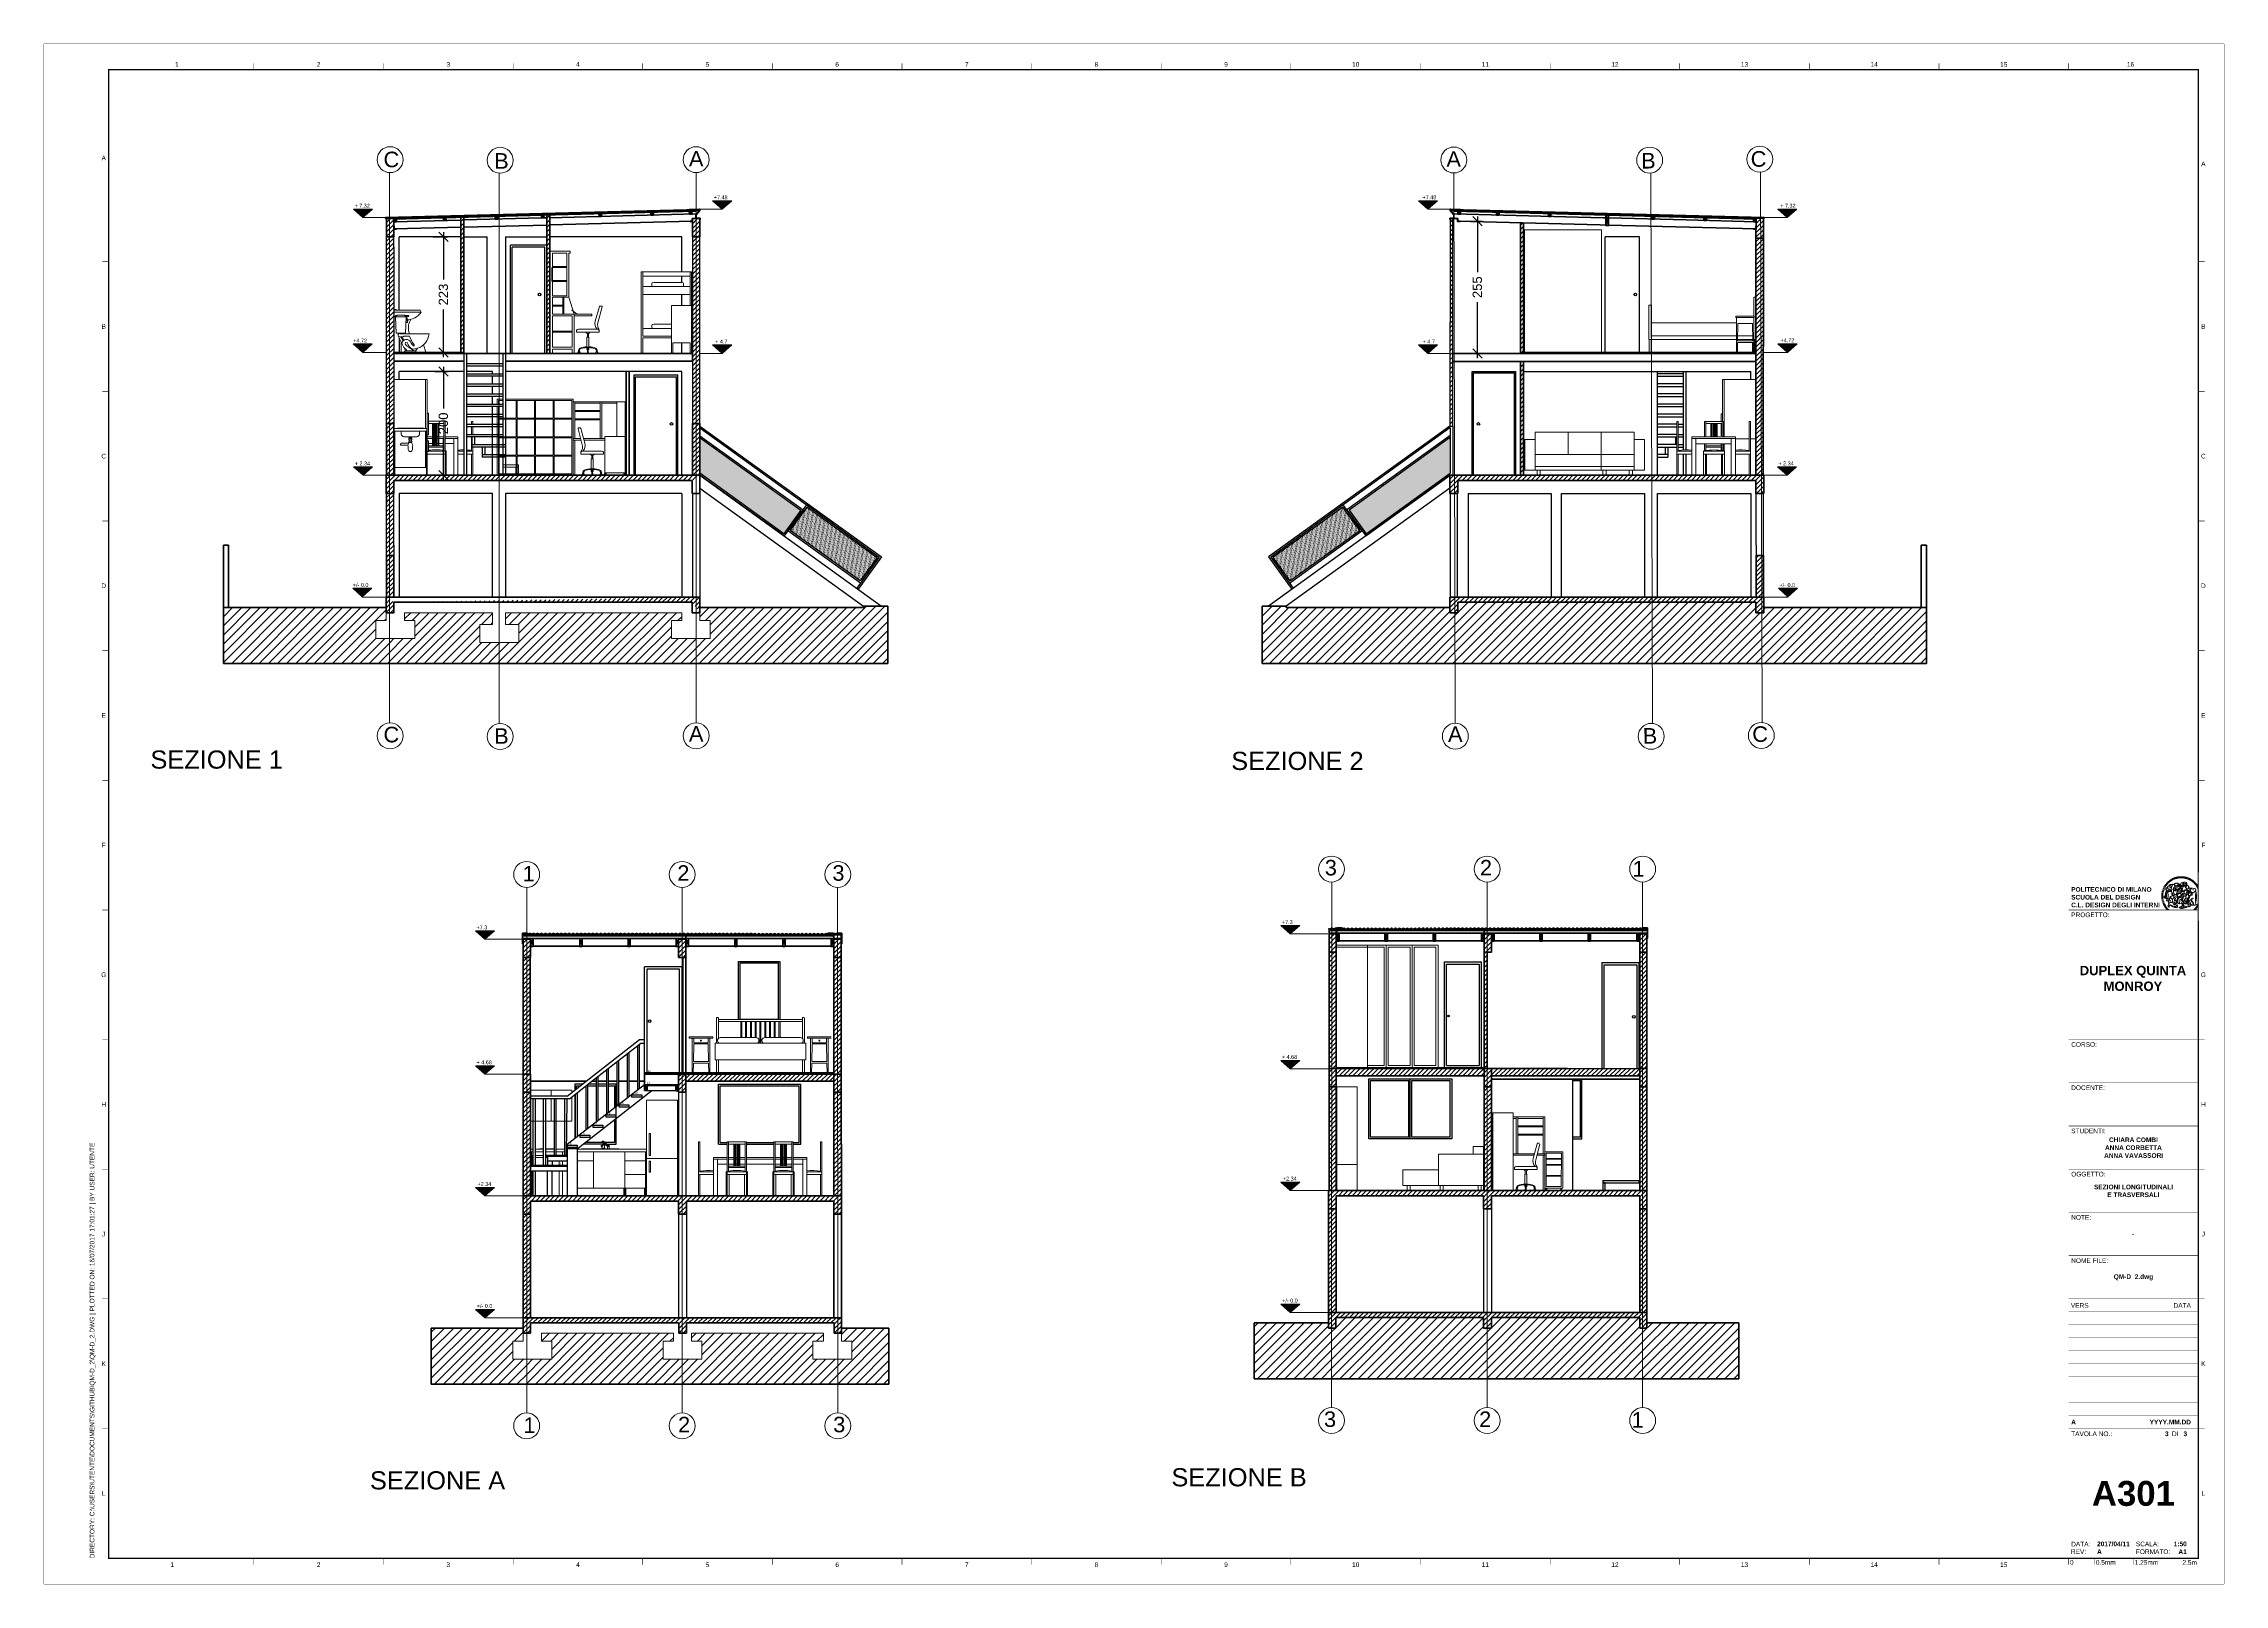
# Paper-space layout 'A301' of a CAD drawing. Header units: metres, sheet in millimetres. Extents: x 0 to 841, y 0 to 594.
# The model-space entities are those that its viewports show. They can reach past a viewport. Long polylines and large blocks are cut down to what shows.
import ezdxf
from ezdxf.enums import TextEntityAlignment as Align

# ---------------------------------------------------------------- set-up
doc = ezdxf.new("R2010")
doc.units = ezdxf.units.M
doc.header["$LTSCALE"] = 5
doc.header["$MEASUREMENT"] = 0
doc.set_wipeout_variables(frame=1)
doc.layers.get('0').update_dxf_attribs({"color": 30})
for name, color, linetype, lineweight in [('A-ANNO-SYMB', 3, 'Continuous', 18), ('A-ANNO-TEXT', 3, 'Continuous', 18), ('A-ELEV-MBE1', 7, 'Continuous', 35), ('A-ELEV-MBE2', 4, 'Continuous', 25), ('A-FLOR-PATT', 8, 'Continuous', 18), ('A-FURN', 8, 'Continuous', 18), ('A-GLAZ-FULL', 4, 'Continuous', 25), ('A-SECT-MCUT', 7, 'Continuous', 35), ('A-SECT-PATT', 8, 'Continuous', 18), ('A-WALL-FULL', 7, 'Continuous', 35), ('Campitura', 116, 'Continuous', 25), ('G-ANNO-LOGO', 3, 'Continuous', 18), ('G-ANNO-TEXT', 3, 'Continuous', 18), ('G-ANNO-TTLB', 3, 'Continuous', 18), ('Linee sottili', 5, 'Continuous', 25)]:
    doc.layers.add(name, color=color, linetype=linetype, lineweight=lineweight)
doc.layers.add('G-ANNO-NPLT', color=210, linetype='Continuous', lineweight=18, plot=False)
doc.styles.add('ARIAL', font='arial.ttf')
doc.styles.add('ARIAL-BOLD', font='')
doc.styles.add('E-ARIAL', font='arial.ttf')
doc.styles.get('ARIAL-BOLD').set_extended_font_data('Arial', bold=True)
doc.dimstyles.new('TICK_36', dxfattribs={"dimtxt": 3.6, "dimasz": 3.6, "dimexe": 1.8, "dimexo": 1.2, "dimgap": 1.8, "dimtad": 0, "dimdec": 0, "dimzin": 0, "dimdsep": 46, "dimtxsty": 'ARIAL', "dimblk": 'OBLIQUE', "dimcen": 1.8, "dimdle": 1.8, "dimclrd": 256, "dimclrt": 256, "dimadec": 0, "dimazin": 0, "dimtfac": 1, "dimtdec": 0, "dimtmove": 1, "dimatfit": 3, "dimldrblk": 'OPEN90', "dimfxl": 1, "dimtfill": 1, "dimtolj": 1, "dimtzin": 0, "dimarcsym": 0})

# ---------------------------------------------------------------- blocks, each defined once
blk = doc.blocks.new('A1_GRID_LAYOUT')
at = {"layer": 'G-ANNO-NPLT', "const_width": 0.18}
for points in [[(841, 594), (0, 594)], [(0, 0), (0, 594)], [(841, 0), (841, 594)], [(841, 0), (0, 0)]]:
    blk.add_lwpolyline(points, dxfattribs=at)
at = {"layer": 'G-ANNO-TTLB', "const_width": 0.5, "flags": 128}
blk.add_lwpolyline([(25, 584), (25, 10), (831, 10), (831, 584)], close=True, dxfattribs=at)
at = {"layer": 'G-ANNO-TTLB', "const_width": 0.18, "flags": 128}
for points in [[(81, 586.5), (81, 584)], [(131, 586.5), (131, 584)], [(181, 586.5), (181, 584)], [(231, 586.5), (231, 584)], [(281, 586.5), (281, 584)], [(331, 586.5), (331, 584)], [(381, 586.5), (381, 584)], [(431, 586.5), (431, 584)], [(481, 586.5), (481, 584)], [(531, 586.5), (531, 584)], [(581, 586.5), (581, 584)], [(631, 586.5), (631, 584)], [(681, 586.5), (681, 584)], [(731, 586.5), (731, 584)], [(781, 586.5), (781, 584)], [(0, 578.5), (0, 576)], [(25, 510), (22.5, 510)], [(833.5, 510), (831, 510)], [(25, 460), (22.5, 460)], [(833.5, 460), (831, 460)], [(25, 410), (22.5, 410)], [(833.5, 410), (831, 410)], [(25, 360), (22.5, 360)], [(833.5, 360), (831, 360)], [(25, 310), (22.5, 310)], [(833.5, 310), (831, 310)], [(25, 260), (22.5, 260)], [(833.5, 260), (831, 260)], [(25, 210), (22.5, 210)], [(833.5, 210), (831, 210)], [(25, 160), (22.5, 160)], [(833.5, 160), (831, 160)], [(25, 110), (22.5, 110)], [(833.5, 110), (831, 110)], [(833.5, 110), (831, 110)], [(25, 60), (22.5, 60)], [(833.5, 60), (831, 60)], [(833.5, 60), (831, 60)], [(81, 10), (81, 7.5)], [(131, 10), (131, 7.5)], [(181, 10), (181, 7.5)], [(231, 10), (231, 7.5)], [(281, 10), (281, 7.5)], [(331, 10), (331, 7.5)], [(381, 10), (381, 7.5)], [(431, 10), (431, 7.5)], [(481, 10), (481, 7.5)], [(531, 10), (531, 7.5)], [(581, 10), (581, 7.5)], [(631, 10), (631, 7.5)], [(681, 10), (681, 7.5)], [(731, 10), (731, 7.5)], [(781, 10), (781, 7.5)]]:
    blk.add_lwpolyline(points, dxfattribs=at)
at = {"layer": 'G-ANNO-TTLB', "const_width": 0.18}
blk.add_lwpolyline([(716.5, 10), (776.5, 10)], dxfattribs=at)
at = {"layer": 'G-ANNO-TEXT', "style": 'ARIAL'}
for s, p in [('1', (51.35, 586.07)), ('2', (106, 586.07)), ('3', (156, 586.07)), ('4', (206, 586.07)), ('5', (256, 586.07)), ('6', (306, 586.07)), ('7', (356, 586.07)), ('8', (406, 586.07)), ('9', (456, 586.07)), ('10', (506, 586.07)), ('11', (556, 586.07)), ('12', (606, 586.07)), ('13', (656, 586.07)), ('14', (706, 586.07)), ('15', (756, 586.07)), ('16', (804.89, 586.07)), ('A', (23.09, 549.98)), ('A', (832.98, 547.71)), ('B', (23.09, 485)), ('B', (832.98, 485)), ('C', (23.09, 435)), ('C', (832.98, 435)), ('D', (23.09, 385)), ('D', (832.98, 385)), ('E', (23.09, 335)), ('E', (832.98, 335)), ('F', (23.09, 285)), ('F', (832.98, 285)), ('G', (23.09, 235)), ('G', (832.98, 235)), ('H', (23.09, 185)), ('H', (832.98, 185)), ('J', (23.09, 135)), ('J', (832.98, 135)), ('K', (23.09, 85)), ('K', (832.98, 85)), ('L', (23.09, 35)), ('L', (832.98, 35)), ('2', (106, 7.51)), ('3', (156, 7.51)), ('6', (306, 7.51)), ('8', (406, 7.51)), ('9', (456, 7.51)), ('10', (506, 7.51)), ('12', (606, 7.51)), ('13', (656, 7.51)), ('1', (49.49, 7.51)), ('4', (206, 7.51)), ('5', (256, 7.51)), ('7', (356, 7.51)), ('11', (556, 7.51)), ('14', (706, 7.51)), ('15', (756, 7.51))]:
    blk.add_text(s, height=1.8, dxfattribs=at).set_placement(p, align=Align.MIDDLE_CENTER)
at = {"layer": 'G-ANNO-TEXT', "insert": (17.7, 9.95), "char_height": 1.8, "attachment_point": 1, "rotation": 90, "style": 'ARIAL'}
blk.add_mtext_dynamic_manual_height_columns('DIRECTORY: C:\\\\USERS\\\\UTENTE\\\\DOCUMENTS\\\\GITHUB\\\\QM-D_2\\\\QM-D_2.DWG | PLOTTED ON: 16/07/2017 17:01:27 | BY USER: UTENTE', width=412.209, gutter_width=9, heights=[0], dxfattribs=at)
blk = doc.blocks.new('logoPolimi')
for p, q in [((-2.37, 0.12), (-2.16, 0.11)), ((-2.37, 0.01), (-2.16, 0.01)), ((-2.36, 0.23), (-2.15, 0.21)), ((-2.35, 0.34), (-2.14, 0.31)), ((-2.33, 0.45), (-2.12, 0.41)), ((-2.3, 0.55), (-2.1, 0.51)), ((-2.28, 0.66), (-2.07, 0.6)), ((-2.24, 0.77), (-2.04, 0.7)), ((-2.2, 0.87), (-2.01, 0.79)), ((-2.16, 0.97), (-1.97, 0.89)), ((-2.11, 1.07), (-1.93, 0.98)), ((-2.06, 1.17), (-1.88, 1.07)), ((-2.01, 1.26), (-1.83, 1.15)), ((-1.94, 1.36), (-1.77, 1.24)), ((-1.88, 1.45), (-1.71, 1.32)), ((-1.84, 0.03), (-1.82, 0.35)), ((-1.81, 1.53), (-1.65, 1.4)), ((-1.74, 1.61), (-1.58, 1.47)), ((-1.73, 0.59), (-1.73, 0.59)), ((-1.73, 0.59), (-1.73, 0.59)), ((-1.66, 1.69), (-1.51, 1.54)), ((-1.65, 0.57), (-1.65, 0.57)), ((-1.59, 1.12), (-1.59, 1.12)), ((-1.58, 1.77), (-1.44, 1.61)), ((-1.51, 0.55), (-1.51, 0.55)), ((-1.51, 0.55), (-1.51, 0.55)), ((-1.49, 1.84), (-1.36, 1.68)), ((-1.41, 1.91), (-1.28, 1.74)), ((-1.32, 1.97), (-1.2, 1.8)), ((-1.31, 0.79), (-1.21, 0.75)), ((-1.21, 0.75), (-1.31, 0.79)), ((-1.21, 0.75), (-1.31, 0.79)), ((-1.22, 2.03), (-1.11, 1.85)), ((-1.21, 0.75), (-1.21, 0.75)), ((-1.21, 0.75), (-1.21, 0.75)), ((-1.19, 0.76), (-1.19, 0.76)), ((-1.19, 0.76), (-1.19, 0.76)), ((-1.17, 0.99), (-1.18, 0.99)), ((-1.18, 0.99), (-1.17, 0.99)), ((-1.16, 0.57), (-1.16, 0.57)), ((-1.16, 0.57), (-1.16, 0.57)), ((-1.13, 2.09), (-1.03, 1.9)), ((-1.1, 0.01), (-0.99, 0.06)), ((-0.99, 0.06), (-1.1, 0.01)), ((-0.99, 0.06), (-1.1, 0.01)), ((-1.03, 2.14), (-0.94, 1.95)), ((-0.99, 0.06), (-0.99, 0.06)), ((-0.99, 0.06), (-0.99, 0.06)), ((-0.97, 0.79), (-0.98, 0.79)), ((-0.89, 0.84), (-0.97, 0.79)), ((-0.97, 0.79), (-0.89, 0.84)), ((-0.96, 1.41), (-0.96, 1.41)), ((-0.96, 1.41), (-0.96, 1.41)), ((-0.93, 2.18), (-0.84, 1.99)), ((-0.89, 0.84), (-0.82, 0.87)), ((-0.82, 0.87), (-0.89, 0.84)), ((-0.89, 0.84), (-0.82, 0.87)), ((-0.88, 0.83), (-0.89, 0.84)), ((-0.85, 1.39), (-0.85, 1.39)), ((-0.85, 1.39), (-0.85, 1.39)), ((-0.84, 0.14), (-0.84, 0.14)), ((-0.83, 2.22), (-0.75, 2.03)), ((-0.77, 1.08), (-0.78, 1.08)), ((-0.78, 1.08), (-0.77, 1.08)), ((-0.61, 1.12), (-0.77, 1.08)), ((-0.77, 1.08), (-0.61, 1.12)), ((-0.77, 1.08), (-0.61, 1.12)), ((-0.75, 1.3), (-0.76, 1.29)), ((-0.76, 1.29), (-0.75, 1.3)), ((-0.72, 2.26), (-0.66, 2.06)), ((-0.65, 0.99), (-0.7, 0.96)), ((-0.69, 0.18), (-0.68, 0.18)), ((-0.66, 0.93), (-0.66, 0.93)), ((-0.66, 0.93), (-0.64, 0.93)), ((-0.66, 0.93), (-0.66, 0.93)), ((-0.66, 0.93), (-0.66, 0.93)), ((-0.63, 1.01), (-0.63, 1.01)), ((-0.63, 1.01), (-0.62, 1.01)), ((-0.63, 0.66), (-0.63, 0.66)), ((-0.61, 2.29), (-0.56, 2.09)), ((-0.6, 1.12), (-0.61, 1.12)), ((-0.61, 1.12), (-0.6, 1.12)), ((-0.61, 1.12), (-0.6, 1.12)), ((-0.61, 0.86), (-0.57, 0.85)), ((-0.57, 0.85), (-0.61, 0.86)), ((-0.61, 0.86), (-0.57, 0.85)), ((-0.53, 1.08), (-0.6, 1.12)), ((-0.6, 1.12), (-0.6, 1.11)), ((-0.6, 1.12), (-0.53, 1.08)), ((-0.57, 0.8), (-0.59, 0.8)), ((-0.57, 0.85), (-0.53, 0.84)), ((-0.57, 0.85), (-0.57, 0.85)), ((-0.57, 0.85), (-0.57, 0.85)), ((-0.57, 0.85), (-0.53, 0.84)), ((-0.56, 0.29), (-0.49, 0.48)), ((-0.56, 0.14), (-0.56, 0.29)), ((-0.5, 0.11), (-0.56, 0.14)), ((-0.53, 0.84), (-0.51, 0.84)), ((-0.53, 0.84), (-0.51, 0.84)), ((-0.53, 0.84), (-0.53, 0.84)), ((-0.51, 2.32), (-0.46, 2.11)), ((-0.51, 0.11), (-0.51, 0.11)), ((-0.51, 0.11), (-0.51, 0.11)), ((-0.34, 0.33), (-0.5, 0.11)), ((-0.49, 0.48), (-0.41, 0.55)), ((-0.42, 0.8), (-0.47, 0.79)), ((-0.42, 0.8), (-0.47, 0.79)), ((-0.47, 0.79), (-0.45, 0.76)), ((-0.47, 0.79), (-0.45, 0.76)), ((-0.45, 1.14), (-0.42, 1.11)), ((-0.42, 1.26), (-0.36, 1.22)), ((-0.41, 0.55), (-0.34, 0.49)), ((-0.4, 2.34), (-0.36, 2.13)), ((-0.4, 1.37), (-0.38, 1.38)), ((-0.39, 1.37), (-0.4, 1.37)), ((-0.35, 1.33), (-0.4, 1.37)), ((-0.39, 1.24), (-0.4, 1.23)), ((-0.38, 1.14), (-0.38, 1.14)), ((-0.34, 0.49), (-0.09, 0.48)), ((-0.16, 0.32), (-0.34, 0.33)), ((-0.14, 0.32), (-0.31, 0.34)), ((-0.29, 2.35), (-0.26, 2.14)), ((-0.28, 1.3), (-0.29, 1.3)), ((-0.28, 1.3), (-0.28, 1.3)), ((-0.18, 2.36), (-0.16, 2.15)), ((-0.16, 1.24), (-0.16, 1.25)), ((-0.16, 1.25), (-0.16, 1.25)), ((-0.16, 0.49), (-0.14, 0.64)), ((-0.06, 0.27), (-0.16, 0.32)), ((-0.1, 0.88), (-0.09, 0.87)), ((-0.08, 1.37), (-0.08, 1.38)), ((-0.08, 1.23), (-0.05, 1.21)), ((-0.05, 1.21), (-0.08, 1.23)), ((-0.08, 1.23), (-0.05, 1.21)), ((-0.07, 2.37), (-0.06, 2.16)), ((-0.03, 0.26), (-0.06, 0.27)), ((-0.05, 1.21), (-0.04, 1.21)), ((-0.04, 1.21), (-0.05, 1.21)), ((-0.04, 1.21), (-0.04, 1.21)), ((-0.04, 1.21), (-0.04, 1.21)), ((-0.04, 0.48), (-0.03, 0.26)), ((0.03, 1.15), (0.03, 1.15)), ((0.03, 0.66), (0.03, 0.67)), ((0.04, 2.37), (0.04, 2.16)), ((0.07, 0.58), (0.07, 0.57)), ((0.1, 1.18), (0.1, 1.18)), ((0.1, 0.84), (0.1, 0.84)), ((0.13, 1.32), (0.17, 1.19)), ((0.15, 2.36), (0.14, 2.16)), ((0.14, 0.71), (0.34, 0.65)), ((0.31, 0.56), (0.17, 0.63)), ((0.26, 2.36), (0.24, 2.15)), ((0.27, 1.61), (0.27, 1.61)), ((0.27, 1.61), (0.27, 1.61)), ((0.27, 1.61), (0.27, 1.61)), ((0.29, 1.29), (0.29, 1.29)), ((0.29, 1.29), (0.29, 1.29)), ((0.29, 1.29), (0.29, 1.29)), ((0.29, 1.29), (0.29, 1.29)), ((0.33, 0.49), (0.34, 0.49)), ((0.33, 0.03), (0.35, 0.03)), ((0.33, 0.03), (0.35, 0.03)), ((0.37, 2.34), (0.34, 2.13)), ((0.34, 0.65), (0.34, 0.64)), ((0.35, 0.03), (0.57, 0.06)), ((0.35, 0.03), (0.57, 0.06)), ((0.35, 0.03), (0.35, 0.03)), ((0.35, 0.03), (0.35, 0.03)), ((0.38, 1.36), (0.37, 1.35)), ((0.38, 0.34), (0.37, 0.34)), ((0.38, 0.34), (0.38, 0.34)), ((0.43, 0.67), (0.39, 0.64)), ((0.48, 2.32), (0.44, 2.12)), ((0.49, 1.05), (0.51, 1.13)), ((0.51, 1.13), (0.49, 1.05)), ((0.49, 1.05), (0.51, 1.13)), ((0.51, 1.31), (0.5, 1.29)), ((0.51, 1.13), (0.52, 1.23)), ((0.52, 1.23), (0.51, 1.23)), ((0.51, 1.23), (0.52, 1.23)), ((0.52, 1.23), (0.51, 1.13)), ((0.51, 1.13), (0.52, 1.23)), ((0.52, 1.24), (0.6, 1.37)), ((0.52, 1.23), (0.6, 1.36)), ((0.6, 1.36), (0.52, 1.23)), ((0.52, 1.23), (0.52, 1.23)), ((0.52, 1.23), (0.52, 1.24)), ((0.52, 1.23), (0.52, 1.23)), ((0.55, 1.07), (0.53, 1.06)), ((0.53, 1.04), (0.53, 1.06)), ((0.53, 1.05), (0.53, 1.04)), ((0.59, 2.3), (0.54, 2.09)), ((0.54, 0.3), (0.63, 0.32)), ((0.54, -0.08), (0.61, 0.06)), ((0.61, 0.06), (0.54, -0.08)), ((0.54, -0.08), (0.61, 0.06)), ((0.56, 0.19), (0.59, 0.21)), ((0.57, 1.07), (0.57, 1.07)), ((0.57, 1.07), (0.57, 1.07)), ((0.57, 1.07), (0.57, 1.07)), ((0.57, 1.07), (0.57, 1.07)), ((0.57, 1.07), (0.57, 1.07)), ((0.57, 1.07), (0.57, 1.07)), ((0.57, 1.07), (0.57, 1.07)), ((0.58, 0.3), (0.59, 0.29)), ((0.59, 0.78), (0.59, 0.79)), ((0.59, 0.79), (0.59, 0.79)), ((0.59, 0.79), (0.59, 0.79)), ((0.59, 0.79), (0.59, 0.78)), ((0.61, 0.06), (0.6, 0.07)), ((0.6, 0.07), (0.61, 0.06)), ((0.61, 0.06), (0.61, 0.07)), ((0.62, 0.21), (0.65, 0.22)), ((0.69, 2.27), (0.63, 2.07)), ((0.64, 1.37), (0.65, 1.37)), ((0.69, 0.86), (0.68, 0.86)), ((0.68, 0.86), (0.69, 0.86)), ((0.68, 0.76), (0.68, 0.76)), ((0.8, 2.23), (0.73, 2.03)), ((0.76, 0.26), (0.76, 0.26)), ((0.9, 2.19), (0.82, 2)), ((0.82, 0.35), (0.84, 0.36)), ((0.82, 0.35), (0.82, 0.35)), ((0.84, 0.36), (0.84, 0.37)), ((0.85, 0.34), (1.05, 0.35)), ((1, 2.15), (0.91, 1.96)), ((0.93, 1.05), (0.93, 1.05)), ((0.93, 1.05), (0.93, 1.05)), ((0.93, 1.05), (0.93, 1.04)), ((0.93, 1.05), (0.93, 1.05)), ((0.97, 0.66), (0.96, 0.66)), ((1.01, 0.97), (0.98, 0.96)), ((1.1, 2.1), (1, 1.91)), ((1.2, 2.04), (1.09, 1.86)), ((1.17, 0.96), (1.17, 0.95)), ((1.17, 0.95), (1.17, 0.95)), ((1.29, 1.99), (1.18, 1.81)), ((1.38, 1.92), (1.26, 1.75)), ((1.34, 0.37), (1.26, 0.04)), ((1.27, 0.37), (1.27, 0.38)), ((1.28, 0.95), (1.28, 0.95)), ((1.47, 1.86), (1.34, 1.69)), ((1.37, 0.73), (1.46, 0.81)), ((1.41, 0.4), (1.41, 0.41)), ((1.56, 1.79), (1.42, 1.63)), ((1.64, 1.71), (1.49, 1.56)), ((1.49, 0.9), (1.57, 0.92)), ((1.72, 1.63), (1.56, 1.49)), ((1.67, 0.6), (1.57, 0.53)), ((1.79, 1.55), (1.63, 1.41)), ((1.86, 1.47), (1.7, 1.34)), ((1.93, 1.38), (1.76, 1.26)), ((1.99, 1.29), (1.81, 1.17)), ((2.05, 1.19), (1.87, 1.09)), ((2.1, 1.1), (1.92, 1)), ((2.15, 1), (1.96, 0.91)), ((2.19, 0.9), (2, 0.82)), ((2.23, 0.79), (2.04, 0.72)), ((2.27, 0.69), (2.07, 0.63)), ((2.3, 0.58), (2.09, 0.53)), ((2.32, 0.47), (2.12, 0.43)), ((2.34, 0.37), (2.13, 0.33)), ((2.36, 0.26), (2.15, 0.23)), ((2.37, 0.15), (2.16, 0.13)), ((2.37, 0.04), (2.16, 0.03)), ((-2.37, -0.1), (-2.16, -0.09)), ((-2.36, -0.21), (-2.15, -0.19)), ((-2.35, -0.32), (-2.14, -0.29)), ((-2.33, -0.43), (-2.12, -0.39)), ((-2.31, -0.54), (-2.1, -0.49)), ((-2.28, -0.65), (-2.08, -0.59)), ((-2.25, -0.75), (-2.05, -0.69)), ((-2.21, -0.86), (-2.02, -0.78)), ((-2.17, -0.96), (-1.98, -0.87)), ((-2.12, -1.06), (-1.93, -0.96)), ((-2.07, -1.16), (-1.89, -1.05)), ((-2.04, -0.15), (-1.97, -0.2)), ((-2.01, -1.25), (-1.84, -1.14)), ((-1.95, -1.34), (-1.78, -1.22)), ((-1.89, -1.43), (-1.72, -1.31)), ((-1.82, -1.52), (-1.66, -1.38)), ((-1.75, -1.6), (-1.59, -1.46)), ((-1.67, -1.68), (-1.52, -1.53)), ((-1.58, -0.12), (-1.6, -0.18)), ((-1.6, -0.18), (-1.58, -0.28)), ((-1.57, -0.54), (-1.59, -0.54)), ((-1.59, -0.54), (-1.59, -0.54)), ((-1.59, -1.76), (-1.45, -1.6)), ((-1.56, -0.32), (-1.56, -0.31)), ((-1.56, -0.31), (-1.56, -0.31)), ((-1.53, -0.65), (-1.53, -0.65)), ((-1.53, -0.65), (-1.53, -0.65)), ((-1.51, -1.83), (-1.37, -1.67)), ((-1.48, -0.86), (-1.48, -0.85)), ((-1.42, -0.37), (-1.42, -0.37)), ((-1.42, -1.9), (-1.29, -1.73)), ((-1.38, -0.46), (-1.38, -0.46)), ((-1.33, -1.96), (-1.21, -1.79)), ((-1.31, -0.24), (-1.31, -0.23)), ((-1.31, -0.23), (-1.31, -0.24)), ((-1.24, -2.02), (-1.13, -1.84)), ((-1.23, -0.19), (-1.23, -0.19)), ((-1.23, -0.19), (-1.23, -0.19)), ((-1.23, -0.19), (-1.23, -0.19)), ((-1.23, -0.19), (-1.23, -0.19)), ((-1.14, -2.08), (-1.04, -1.89)), ((-1.04, -2.13), (-0.95, -1.94)), ((-1.01, -0.39), (-1.02, -0.39)), ((-1.02, -0.39), (-1.01, -0.39)), ((-1.02, -0.7), (-1.02, -0.7)), ((-1.02, -0.7), (-1.02, -0.7)), ((-1.02, -0.7), (-1.02, -0.7)), ((-0.94, -2.18), (-0.86, -1.98)), ((-0.84, -2.22), (-0.77, -2.02)), ((-0.79, -0.51), (-0.83, -0.58)), ((-0.83, -0.58), (-0.79, -0.51)), ((-0.83, -0.58), (-0.79, -0.51)), ((-0.78, -1.05), (-0.83, -0.94)), ((-0.83, -0.94), (-0.78, -1.05)), ((-0.83, -0.94), (-0.83, -0.94)), ((-0.83, -0.94), (-0.78, -1.05)), ((-0.82, -1.23), (-0.82, -1.23)), ((-0.82, -1.23), (-0.77, -1.23)), ((-0.77, -1.23), (-0.82, -1.23)), ((-0.82, -1.23), (-0.82, -1.23)), ((-0.77, -1.23), (-0.82, -1.23)), ((-0.75, -0.96), (-0.8, -0.89)), ((-0.8, -0.89), (-0.79, -0.92)), ((-0.79, -0.92), (-0.8, -0.89)), ((-0.8, -0.89), (-0.75, -0.96)), ((-0.79, -0.92), (-0.8, -0.89)), ((-0.8, -0.89), (-0.8, -0.89)), ((-0.8, -0.89), (-0.75, -0.96)), ((-0.79, -0.92), (-0.78, -0.95)), ((-0.78, -0.95), (-0.79, -0.92)), ((-0.78, -0.95), (-0.79, -0.92)), ((-0.77, -0.49), (-0.78, -0.48)), ((-0.78, -0.48), (-0.77, -0.49)), ((-0.78, -0.95), (-0.76, -1)), ((-0.76, -1), (-0.78, -0.95)), ((-0.76, -1), (-0.78, -0.95)), ((-0.71, -0.89), (-0.75, -0.87)), ((-0.75, -0.87), (-0.71, -0.89)), ((-0.75, -0.87), (-0.71, -0.89)), ((-0.72, -1.01), (-0.75, -0.96)), ((-0.75, -0.96), (-0.72, -1.01)), ((-0.75, -0.96), (-0.72, -1.01)), ((-0.74, -2.25), (-0.67, -2.05)), ((-0.64, -0.93), (-0.71, -0.89)), ((-0.71, -0.89), (-0.64, -0.93)), ((-0.71, -0.89), (-0.64, -0.93)), ((-0.66, -0.53), (-0.66, -0.53)), ((-0.66, -0.53), (-0.66, -0.53)), ((-0.66, -0.53), (-0.66, -0.53)), ((-0.63, -2.29), (-0.57, -2.08)), ((-0.52, -2.31), (-0.48, -2.11)), ((-0.39, -0.81), (-0.51, -0.69)), ((-0.51, -1.04), (-0.5, -1.04)), ((-0.48, -0.42), (-0.48, -0.42)), ((-0.48, -0.42), (-0.48, -0.42)), ((-0.48, -0.42), (-0.48, -0.42)), ((-0.42, -2.33), (-0.38, -2.13)), ((-0.41, -0.51), (-0.41, -0.51)), ((-0.38, -0.05), (-0.39, -0.12)), ((-0.39, -0.12), (-0.37, -0.1)), ((-0.35, -0.14), (-0.37, -0.08)), ((-0.37, -0.09), (-0.37, -0.09)), ((-0.33, -0.12), (-0.35, -0.14)), ((-0.32, -0.14), (-0.35, -0.14)), ((-0.35, -0.18), (-0.34, -0.22)), ((-0.34, -0.08), (-0.29, -0.16)), ((-0.34, -0.22), (-0.34, -0.22)), ((-0.27, -0.17), (-0.32, -0.14)), ((-0.31, -2.35), (-0.28, -2.14)), ((-0.25, -0.91), (-0.26, -0.9)), ((-0.26, -1.29), (0.1, -1.2)), ((0.1, -1.2), (-0.26, -1.29)), ((0.08, -1.4), (-0.26, -1.29)), ((-0.26, -1.29), (0.08, -1.4)), ((-0.26, -1.38), (-0.26, -1.29)), ((-0.26, -1.29), (-0.26, -1.29)), ((-0.26, -1.29), (-0.26, -1.38)), ((-0.26, -1.29), (0.08, -1.4)), ((-0.26, -1.29), (-0.26, -1.29)), ((0.08, -1.49), (-0.26, -1.38)), ((-0.26, -1.38), (0.09, -1.49)), ((-0.2, -2.36), (-0.18, -2.15)), ((-0.14, -0.15), (-0.16, -0.13)), ((-0.11, -0.04), (-0.12, -0.05)), ((-0.09, -2.37), (-0.08, -2.16)), ((-0.04, -0.41), (-0.01, -0.44)), ((-0.01, -0.44), (-0.04, -0.41)), ((-0.04, -0.41), (-0.01, -0.44)), ((0.03, -2.37), (0.02, -2.16)), ((0.07, -0.84), (0.07, -0.84)), ((0.07, -0.84), (0.07, -0.84)), ((0.1, -1.2), (0.08, -1.32)), ((0.08, -1.32), (0.13, -1.2)), ((0.08, -1.4), (0.72, -1.22)), ((0.72, -1.22), (0.08, -1.4)), ((0.08, -1.4), (0.72, -1.22)), ((0.72, -1.31), (0.08, -1.49)), ((0.08, -1.44), (0.08, -1.4)), ((0.08, -1.4), (0.08, -1.44)), ((0.08, -1.4), (0.08, -1.49)), ((0.08, -1.49), (0.08, -1.44)), ((0.08, -1.44), (0.08, -1.44)), ((0.08, -1.44), (0.08, -1.45)), ((0.08, -1.45), (0.08, -1.46)), ((0.08, -1.46), (0.08, -1.49)), ((0.1, -1.01), (0.09, -0.86)), ((0.1, -1.01), (0.09, -0.86)), ((0.09, -1.49), (0.72, -1.31)), ((0.1, -1.2), (0.12, -1.04)), ((0.12, -1.04), (0.1, -1.2)), ((0.13, -1.2), (0.1, -1.2)), ((0.1, -1.2), (0.13, -1.2)), ((0.13, -1.2), (0.1, -1.2)), ((0.1, -1.2), (0.1, -1.2)), ((0.11, -0.44), (0.11, -0.44)), ((0.11, -0.44), (0.11, -0.44)), ((0.12, -0.21), (0.12, -0.21)), ((0.12, -0.21), (0.12, -0.21)), ((0.12, -0.21), (0.12, -0.21)), ((0.12, -0.21), (0.12, -0.21)), ((0.12, -0.21), (0.12, -0.21)), ((0.12, -0.21), (0.12, -0.21)), ((0.12, -0.21), (0.12, -0.21)), ((0.12, -0.21), (0.12, -0.21)), ((0.12, -0.21), (0.12, -0.21)), ((0.12, -0.21), (0.12, -0.21)), ((0.12, -0.21), (0.12, -0.21)), ((0.12, -0.21), (0.12, -0.21)), ((0.12, -0.21), (0.12, -0.21)), ((0.12, -0.56), (0.14, -0.53)), ((0.14, -0.53), (0.12, -0.56)), ((0.12, -0.56), (0.14, -0.53)), ((0.12, -1.04), (0.12, -1.04)), ((0.12, -1.04), (0.12, -1.04)), ((0.12, -1.04), (0.12, -1.04)), ((0.14, -2.37), (0.12, -2.16)), ((0.21, -0.99), (0.13, -1.2)), ((0.13, -1.2), (0.21, -0.99)), ((0.36, -1.14), (0.13, -1.2)), ((0.13, -1.2), (0.26, -1.17)), ((0.14, -0.53), (0.16, -0.49)), ((0.16, -0.49), (0.14, -0.53)), ((0.14, -0.53), (0.16, -0.49)), ((0.16, -0.49), (0.16, -0.49)), ((0.16, -0.49), (0.16, -0.49)), ((0.28, -1.19), (0.21, -0.99)), ((0.21, -0.99), (0.31, -1.27)), ((0.25, -2.36), (0.22, -2.15)), ((0.24, -0.17), (0.24, -0.16)), ((0.24, -0.16), (0.24, -0.17)), ((0.25, -0.84), (0.25, -0.88)), ((0.25, -0.88), (0.25, -0.84)), ((0.25, -0.88), (0.25, -0.84)), ((0.25, -0.88), (0.29, -1.17)), ((0.26, -0.88), (0.25, -0.88)), ((0.31, -1.27), (0.25, -0.88)), ((0.26, -1.17), (0.28, -1.16)), ((0.28, -1.16), (0.36, -1.14)), ((0.29, -1.17), (0.28, -1.19)), ((0.35, -2.34), (0.32, -2.14)), ((0.36, -1.14), (0.72, -1.22)), ((0.72, -1.22), (0.36, -1.14)), ((0.46, -2.32), (0.42, -2.12)), ((0.49, -0.31), (0.49, -0.31)), ((0.49, -0.31), (0.49, -0.31)), ((0.5, -0.27), (0.5, -0.27)), ((0.51, -0.27), (0.51, -0.27)), ((0.57, -2.3), (0.52, -2.1)), ((0.68, -2.27), (0.62, -2.07)), ((0.78, -2.24), (0.71, -2.04)), ((0.72, -0.81), (0.75, -0.89)), ((0.72, -1.22), (0.72, -1.31)), ((0.72, -1.31), (0.72, -1.22)), ((0.74, -0.23), (0.74, -0.23)), ((0.74, -0.23), (0.75, -0.24)), ((0.75, -0.23), (0.75, -0.23)), ((0.89, -2.2), (0.81, -2)), ((0.86, -0.25), (0.82, -0.34)), ((0.87, -0.22), (0.86, -0.23)), ((0.87, -0.22), (0.86, -0.25)), ((0.99, -2.15), (0.9, -1.96)), ((0.96, -0.58), (0.96, -0.57)), ((1.09, -2.11), (0.99, -1.92)), ((1.05, -1.05), (1.04, -1.05)), ((1.19, -2.05), (1.08, -1.87)), ((1.28, -2), (1.17, -1.82)), ((1.37, -1.93), (1.25, -1.76)), ((1.31, -0.27), (1.3, -0.26)), ((1.3, -0.26), (1.3, -0.26)), ((1.3, -0.26), (1.3, -0.26)), ((1.3, -0.26), (1.31, -0.27)), ((1.3, -0.26), (1.3, -0.26)), ((1.46, -1.87), (1.33, -1.7)), ((1.54, -1.8), (1.41, -1.64)), ((1.63, -1.72), (1.48, -1.57)), ((1.71, -1.65), (1.55, -1.5)), ((1.78, -1.57), (1.62, -1.43)), ((1.85, -1.48), (1.69, -1.35)), ((1.92, -1.39), (1.75, -1.27)), ((1.98, -1.3), (1.81, -1.19)), ((2.04, -1.21), (1.86, -1.1)), ((2.09, -1.11), (1.91, -1.01)), ((2.14, -1.01), (1.95, -0.92)), ((2.19, -0.91), (1.99, -0.83)), ((2.23, -0.81), (2.03, -0.74)), ((2.26, -0.7), (2.06, -0.64)), ((2.29, -0.6), (2.09, -0.55)), ((2.32, -0.49), (2.11, -0.45)), ((2.34, -0.38), (2.13, -0.35)), ((2.35, -0.27), (2.15, -0.25)), ((2.37, -0.08), (2.16, -0.07)), ((2.36, -0.16), (2.16, -0.15))]:
    blk.add_line(p, q)
for points in [[(-1.9, 0.12), (-1.94, 0.02), (-2.05, -0.09), (-2.05, -0.09)], [(-1.86, 0.38), (-1.86, 0.38), (-1.87, 0.19), (-1.9, 0.12)], [(-1.76, 0.6), (-1.76, 0.6), (-1.84, 0.57), (-1.86, 0.38)], [(-1.86, -0.04), (-1.84, 0.02), (-1.84, 0.03), (-1.84, 0.03)], [(-1.82, 0.78), (-1.83, 0.8), (-1.85, 0.86), (-1.83, 0.88)], [(-1.82, 0.78), (-1.83, 0.8), (-1.85, 0.86), (-1.83, 0.88)], [(-1.83, 0.88), (-1.81, 0.9), (-1.76, 0.96), (-1.76, 0.96)], [(-1.83, 0.88), (-1.81, 0.9), (-1.76, 0.96), (-1.76, 0.96)], [(-1.76, 0.6), (-1.83, 0.7), (-1.78, 0.74), (-1.78, 0.74)], [(-1.78, 0.74), (-1.79, 0.74), (-1.83, 0.7), (-1.76, 0.6)], [(-1.78, 0.74), (-1.8, 0.76), (-1.81, 0.78), (-1.82, 0.78)], [(-1.78, 0.74), (-1.8, 0.76), (-1.81, 0.78), (-1.82, 0.78)], [(-1.82, 0.35), (-1.81, 0.5), (-1.73, 0.59), (-1.73, 0.59)], [(-1.82, -0.19), (-1.73, -0.07), (-1.75, 0.14), (-1.75, 0.3)], [(-1.75, 0.33), (-1.75, 0.17), (-1.73, -0.05), (-1.8, -0.17)], [(-1.78, 0.74), (-1.75, 0.72), (-1.72, 0.69), (-1.68, 0.7)], [(-1.68, 0.7), (-1.72, 0.69), (-1.75, 0.72), (-1.78, 0.74)], [(-1.68, 0.7), (-1.72, 0.69), (-1.75, 0.72), (-1.78, 0.74)], [(-1.78, 0.74), (-1.78, 0.74), (-1.78, 0.74), (-1.78, 0.74)], [(-1.76, 0.96), (-1.68, 1.1), (-1.59, 1.12), (-1.59, 1.12)], [(-1.76, 0.96), (-1.68, 1.1), (-1.6, 1.12), (-1.6, 1.12)], [(-1.73, 0.59), (-1.74, 0.59), (-1.75, 0.6), (-1.76, 0.6)], [(-1.73, 0.59), (-1.74, 0.59), (-1.75, 0.6), (-1.76, 0.6)], [(-1.75, 0.3), (-1.76, 0.47), (-1.65, 0.57), (-1.65, 0.57)], [(-1.65, 0.57), (-1.65, 0.57), (-1.76, 0.5), (-1.75, 0.33)], [(-1.65, 0.57), (-1.68, 0.58), (-1.7, 0.58), (-1.73, 0.59)], [(-1.65, 0.57), (-1.68, 0.58), (-1.7, 0.58), (-1.73, 0.59)], [(-1.5, 0.71), (-1.53, 0.74), (-1.61, 0.71), (-1.68, 0.7)], [(-1.68, 0.7), (-1.61, 0.71), (-1.53, 0.73), (-1.5, 0.71)], [(-1.5, 0.71), (-1.53, 0.73), (-1.61, 0.71), (-1.68, 0.7)], [(-1.51, 0.55), (-1.56, 0.56), (-1.61, 0.56), (-1.65, 0.57)], [(-1.65, 0.57), (-1.61, 0.56), (-1.56, 0.56), (-1.51, 0.55)], [(-1.51, 0.55), (-1.56, 0.56), (-1.61, 0.56), (-1.65, 0.57)], [(-1.59, 1.12), (-1.6, 1.06), (-1.61, 0.99), (-1.61, 0.97)], [(-1.61, 0.97), (-1.61, 0.99), (-1.6, 1.06), (-1.59, 1.12)], [(-1.61, 0.97), (-1.61, 0.99), (-1.6, 1.06), (-1.59, 1.12)], [(-1.61, 0.97), (-1.61, 0.95), (-1.56, 0.88), (-1.54, 0.87)], [(-1.54, 0.87), (-1.56, 0.88), (-1.61, 0.95), (-1.61, 0.97)], [(-1.54, 0.87), (-1.56, 0.88), (-1.61, 0.96), (-1.61, 0.97)], [(-1.59, 1.12), (-1.59, 1.13), (-1.59, 1.15), (-1.58, 1.16)], [(-1.59, 1.12), (-1.59, 1.13), (-1.59, 1.15), (-1.58, 1.16)], [(-1.58, 1.16), (-1.57, 1.21), (-1.52, 1.23), (-1.49, 1.25)], [(-1.58, 1.16), (-1.57, 1.21), (-1.52, 1.23), (-1.49, 1.25)], [(-1.58, 0.36), (-1.58, 0.48), (-1.51, 0.55), (-1.51, 0.55)], [(-1.51, 0.55), (-1.51, 0.55), (-1.58, 0.48), (-1.58, 0.36)], [(-1.51, 0.55), (-1.51, 0.55), (-1.58, 0.48), (-1.58, 0.36)], [(-1.55, 0.04), (-1.55, 0.08), (-1.58, 0.25), (-1.58, 0.36)], [(-1.58, 0.36), (-1.58, 0.25), (-1.55, 0.08), (-1.55, 0.04)], [(-1.58, 0.36), (-1.58, 0.25), (-1.55, 0.08), (-1.55, 0.04)], [(-1.58, -0.12), (-1.57, -0.06), (-1.55, 0.02), (-1.55, 0.04)], [(-1.55, 0.04), (-1.55, 0.02), (-1.57, -0.06), (-1.58, -0.12)], [(-1.55, 0.04), (-1.55, 0.02), (-1.56, -0.04), (-1.57, -0.1)], [(-1.54, 0.87), (-1.52, 0.85), (-1.47, 0.83), (-1.44, 0.83)], [(-1.44, 0.83), (-1.47, 0.83), (-1.52, 0.85), (-1.54, 0.87)], [(-1.45, 0.83), (-1.47, 0.83), (-1.52, 0.85), (-1.54, 0.87)], [(-1.51, 0.55), (-1.33, 0.54), (-1.16, 0.57), (-1.16, 0.57)], [(-1.16, 0.57), (-1.16, 0.57), (-1.33, 0.54), (-1.51, 0.55)], [(-1.16, 0.57), (-1.16, 0.57), (-1.33, 0.54), (-1.51, 0.55)], [(-1.5, 0.71), (-1.46, 0.68), (-1.4, 0.62), (-1.33, 0.66)], [(-1.33, 0.66), (-1.4, 0.62), (-1.46, 0.68), (-1.5, 0.71)], [(-1.33, 0.66), (-1.4, 0.62), (-1.46, 0.68), (-1.5, 0.71)], [(-1.49, 1.25), (-1.46, 1.26), (-1.42, 1.33), (-1.39, 1.36)], [(-1.49, 1.25), (-1.46, 1.27), (-1.43, 1.34), (-1.39, 1.36)], [(-1.31, 0.79), (-1.33, 0.79), (-1.42, 0.83), (-1.45, 0.83)], [(-1.44, 0.83), (-1.42, 0.83), (-1.33, 0.79), (-1.31, 0.79)], [(-1.31, 0.79), (-1.33, 0.79), (-1.42, 0.83), (-1.44, 0.83)], [(-1.35, 1.1), (-1.4, 1.17), (-1.36, 1.23), (-1.29, 1.31)], [(-1.29, 1.31), (-1.36, 1.23), (-1.4, 1.17), (-1.35, 1.1)], [(-1.35, 1.1), (-1.4, 1.17), (-1.36, 1.23), (-1.29, 1.31)], [(-1.39, 1.36), (-1.35, 1.38), (-1.26, 1.4), (-1.19, 1.41)], [(-1.39, 1.36), (-1.35, 1.38), (-1.26, 1.4), (-1.19, 1.41)], [(-1.18, 0.99), (-1.24, 0.97), (-1.3, 1.03), (-1.35, 1.1)], [(-1.35, 1.1), (-1.3, 1.03), (-1.24, 0.97), (-1.18, 0.99)], [(-1.18, 1), (-1.24, 0.97), (-1.3, 1.03), (-1.35, 1.1)], [(-1.33, 0.66), (-1.28, 0.7), (-1.23, 0.73), (-1.21, 0.75)], [(-1.21, 0.75), (-1.23, 0.73), (-1.28, 0.7), (-1.33, 0.66)], [(-1.21, 0.75), (-1.23, 0.73), (-1.28, 0.7), (-1.33, 0.66)], [(-1.29, 1.31), (-1.22, 1.39), (-1.01, 1.41), (-0.96, 1.41)], [(-0.96, 1.41), (-1.01, 1.41), (-1.22, 1.39), (-1.29, 1.31)], [(-1.29, 1.31), (-1.22, 1.39), (-1.01, 1.41), (-0.96, 1.41)], [(-1.24, -0.02), (-1.21, -0.01), (-1.1, 0.01), (-1.1, 0.01)], [(-1.1, 0.01), (-1.1, 0.01), (-1.21, -0.01), (-1.24, -0.02)], [(-1.1, 0.01), (-1.1, 0.01), (-1.21, -0.01), (-1.24, -0.02)], [(-1.21, 0.75), (-1.2, 0.75), (-1.19, 0.76), (-1.19, 0.76)], [(-1.19, 0.76), (-1.19, 0.76), (-1.2, 0.75), (-1.21, 0.75)], [(-1.19, 0.76), (-1.19, 0.76), (-1.2, 0.76), (-1.21, 0.75)], [(-1.19, 1.41), (-1.11, 1.43), (-0.97, 1.41), (-0.97, 1.41)], [(-1.19, 1.41), (-1.12, 1.43), (-0.98, 1.41), (-0.98, 1.41)], [(-1.19, 0.76), (-1.19, 0.77), (-1.18, 0.78), (-1.18, 0.79)], [(-1.18, 0.79), (-1.18, 0.78), (-1.19, 0.77), (-1.19, 0.76)], [(-1.19, 0.76), (-1.19, 0.77), (-1.19, 0.78), (-1.18, 0.79)], [(-1.18, 0.68), (-1.18, 0.68), (-1.19, 0.71), (-1.19, 0.76)], [(-1.19, 0.76), (-1.19, 0.71), (-1.18, 0.68), (-1.18, 0.68)], [(-1.18, 0.68), (-1.18, 0.68), (-1.19, 0.71), (-1.19, 0.76)], [(-1.18, 0.97), (-1.18, 0.97), (-1.18, 0.98), (-1.17, 0.99)], [(-1.17, 0.99), (-1.18, 0.98), (-1.18, 0.97), (-1.18, 0.97)], [(-1.18, 0.97), (-1.18, 0.97), (-1.18, 0.98), (-1.17, 0.99)], [(-1.18, 0.79), (-1.17, 0.86), (-1.18, 0.95), (-1.18, 0.97)], [(-1.18, 0.97), (-1.18, 0.95), (-1.17, 0.86), (-1.18, 0.79)], [(-1.18, 0.79), (-1.17, 0.86), (-1.18, 0.95), (-1.18, 0.97)], [(-1.16, 0.57), (-1.17, 0.6), (-1.18, 0.64), (-1.18, 0.68)], [(-1.18, 0.68), (-1.18, 0.64), (-1.17, 0.6), (-1.16, 0.57)], [(-1.16, 0.57), (-1.17, 0.6), (-1.18, 0.64), (-1.18, 0.68)], [(-1.17, 0.99), (-1.17, 1.03), (-1.16, 1.09), (-1.14, 1.13)], [(-1.09, 0.42), (-1.1, 0.44), (-1.14, 0.48), (-1.16, 0.57)], [(-1.16, 0.57), (-1.14, 0.48), (-1.1, 0.44), (-1.09, 0.42)], [(-1.09, 0.42), (-1.1, 0.44), (-1.14, 0.48), (-1.16, 0.57)], [(-1.14, 1.13), (-1.12, 1.18), (-1.05, 1.31), (-1.05, 1.31)], [(-1.12, 0.46), (-1.12, 0.46), (-1.13, 0.38), (-1.11, 0.26)], [(-1.11, 0.26), (-1.08, 0.14), (-1.05, 0.03), (-1.05, 0.03)], [(-1.02, 0.32), (-1.02, 0.32), (-1.08, 0.4), (-1.09, 0.42)], [(-1.09, 0.42), (-1.08, 0.4), (-1.02, 0.32), (-1.02, 0.32)], [(-1.02, 0.32), (-1.02, 0.32), (-1.08, 0.4), (-1.09, 0.42)], [(-0.98, 0.2), (-0.98, 0.21), (-1.02, 0.32), (-1.02, 0.32)], [(-1.02, 0.32), (-1.02, 0.32), (-0.98, 0.21), (-0.98, 0.2)], [(-0.98, 0.2), (-0.98, 0.21), (-1.02, 0.32), (-1.02, 0.32)], [(-1.01, 0.12), (-1, 0.16), (-0.98, 0.19), (-0.98, 0.2)], [(-0.98, 0.2), (-0.98, 0.19), (-1, 0.16), (-1.01, 0.12)], [(-1.01, 0.12), (-1, 0.16), (-0.98, 0.19), (-0.98, 0.2)], [(-0.99, 0.06), (-1, 0.07), (-1.01, 0.1), (-1.01, 0.12)], [(-1.01, 0.12), (-1.01, 0.1), (-1, 0.07), (-0.99, 0.06)], [(-0.99, 0.06), (-1, 0.07), (-1.01, 0.1), (-1.01, 0.12)], [(-0.99, 0.06), (-0.99, 0.06), (-0.99, 0.06), (-0.98, 0.05)], [(-0.98, 0.05), (-0.99, 0.06), (-0.99, 0.06), (-0.99, 0.06)], [(-0.99, 0.05), (-0.99, 0.06), (-0.99, 0.06), (-0.99, 0.06)], [(-0.95, 0.02), (-0.96, 0.03), (-0.97, 0.04), (-0.99, 0.05)], [(-0.98, 1.41), (-0.98, 1.41), (-0.97, 1.41), (-0.96, 1.41)], [(-0.98, 0.81), (-0.94, 0.85), (-0.92, 0.93), (-0.91, 0.97)], [(-0.91, 0.97), (-0.92, 0.93), (-0.94, 0.85), (-0.98, 0.81)], [(-0.91, 0.97), (-0.92, 0.93), (-0.94, 0.85), (-0.98, 0.81)], [(-0.98, 0.79), (-0.98, 0.81), (-0.98, 0.81), (-0.98, 0.81)], [(-0.98, 0.81), (-0.98, 0.81), (-0.98, 0.81), (-0.98, 0.79)], [(-0.98, 0.81), (-0.98, 0.81), (-0.98, 0.81), (-0.98, 0.79)], [(-0.98, 0.79), (-0.98, 0.79), (-0.98, 0.78), (-0.97, 0.77)], [(-0.98, 0.79), (-0.98, 0.79), (-0.98, 0.78), (-0.97, 0.77)], [(-0.98, 0.05), (-0.97, 0.04), (-0.96, 0.03), (-0.95, 0.02)], [(-0.95, 0.02), (-0.96, 0.03), (-0.97, 0.04), (-0.98, 0.05)], [(-0.97, 1.41), (-0.97, 1.41), (-0.97, 1.41), (-0.96, 1.41)], [(-0.97, 0.77), (-0.96, 0.74), (-0.91, 0.64), (-0.91, 0.57)], [(-0.97, 0.77), (-0.96, 0.74), (-0.91, 0.64), (-0.91, 0.57)], [(-0.96, 1.41), (-0.94, 1.41), (-0.9, 1.41), (-0.85, 1.39)], [(-0.96, 1.41), (-0.94, 1.41), (-0.9, 1.41), (-0.85, 1.39)], [(-0.95, 0.02), (-0.94, 0.01), (-0.92, 0.01), (-0.9, 0.01)], [(-0.9, 0.01), (-0.92, 0.01), (-0.94, 0.01), (-0.95, 0.02)], [(-0.91, 0.01), (-0.92, 0.01), (-0.94, 0.01), (-0.95, 0.02)], [(-0.91, 0.97), (-0.89, 1), (-0.87, 1.01), (-0.84, 1.02)], [(-0.84, 1.02), (-0.87, 1.01), (-0.89, 1), (-0.91, 0.97)], [(-0.84, 1.02), (-0.87, 1.01), (-0.89, 1.01), (-0.91, 0.97)], [(-0.91, 0.57), (-0.91, 0.5), (-0.9, 0.43), (-0.88, 0.37)], [(-0.91, 0.57), (-0.91, 0.5), (-0.9, 0.43), (-0.88, 0.37)], [(-0.87, 0.03), (-0.87, 0.03), (-0.89, 0.01), (-0.91, 0.01)], [(-0.9, 0.01), (-0.89, 0.01), (-0.87, 0.03), (-0.87, 0.03)], [(-0.87, 0.03), (-0.87, 0.03), (-0.89, 0.01), (-0.9, 0.01)], [(-0.88, 0.84), (-0.88, 0.84), (-0.89, 0.79), (-0.88, 0.77)], [(-0.88, 0.77), (-0.89, 0.79), (-0.88, 0.83), (-0.88, 0.83)], [(-0.74, 0.66), (-0.85, 0.67), (-0.88, 0.77), (-0.88, 0.77)], [(-0.88, 0.77), (-0.88, 0.77), (-0.85, 0.67), (-0.74, 0.66)], [(-0.88, 0.37), (-0.86, 0.32), (-0.83, 0.25), (-0.82, 0.25)], [(-0.88, 0.37), (-0.86, 0.32), (-0.83, 0.25), (-0.82, 0.25)], [(-0.87, 0.03), (-0.86, 0.03), (-0.86, 0.05), (-0.86, 0.06)], [(-0.86, 0.06), (-0.86, 0.05), (-0.86, 0.03), (-0.87, 0.03)], [(-0.86, 0.06), (-0.86, 0.05), (-0.86, 0.03), (-0.87, 0.03)], [(-0.85, 1.39), (-0.86, 1.42), (-0.8, 1.45), (-0.8, 1.46)], [(-0.85, 1.39), (-0.86, 1.42), (-0.83, 1.44), (-0.82, 1.45)], [(-0.86, 0.06), (-0.86, 0.07), (-0.86, 0.1), (-0.85, 0.11)], [(-0.85, 0.11), (-0.86, 0.1), (-0.86, 0.07), (-0.86, 0.06)], [(-0.85, 0.11), (-0.86, 0.1), (-0.86, 0.07), (-0.86, 0.06)], [(-0.81, 1.36), (-0.83, 1.37), (-0.84, 1.38), (-0.85, 1.39)], [(-0.85, 1.39), (-0.84, 1.38), (-0.83, 1.37), (-0.81, 1.36)], [(-0.85, 1.39), (-0.84, 1.38), (-0.83, 1.37), (-0.81, 1.36)], [(-0.85, 0.11), (-0.85, 0.12), (-0.84, 0.14), (-0.84, 0.14)], [(-0.84, 0.14), (-0.84, 0.14), (-0.85, 0.12), (-0.85, 0.11)], [(-0.84, 0.14), (-0.84, 0.14), (-0.85, 0.12), (-0.85, 0.11)], [(-0.84, 1.02), (-0.83, 1.03), (-0.81, 1.05), (-0.78, 1.08)], [(-0.78, 1.08), (-0.81, 1.05), (-0.83, 1.03), (-0.84, 1.02)], [(-0.78, 1.08), (-0.81, 1.05), (-0.83, 1.03), (-0.84, 1.02)], [(-0.84, 0.14), (-0.83, 0.15), (-0.81, 0.16), (-0.81, 0.16)], [(-0.81, 0.16), (-0.81, 0.16), (-0.83, 0.15), (-0.84, 0.14)], [(-0.81, 0.16), (-0.81, 0.16), (-0.84, 0.15), (-0.84, 0.14)], [(-0.84, 0.15), (-0.84, 0.15), (-0.84, 0.15), (-0.84, 0.14)], [(-0.84, 0.14), (-0.84, 0.14), (-0.84, 0.14), (-0.84, 0.14)], [(-0.84, 0.14), (-0.84, 0.14), (-0.84, 0.14), (-0.84, 0.14)], [(-0.84, 0.14), (-0.84, 0.14), (-0.84, 0.14), (-0.84, 0.14)], [(-0.82, 1.45), (-0.82, 1.45), (-0.8, 1.45), (-0.8, 1.45)], [(-0.82, 0.87), (-0.82, 0.87), (-0.72, 0.91), (-0.66, 0.93)], [(-0.66, 0.93), (-0.72, 0.91), (-0.82, 0.87), (-0.82, 0.87)], [(-0.82, 0.87), (-0.82, 0.87), (-0.72, 0.91), (-0.66, 0.93)], [(-0.82, 0.25), (-0.8, 0.25), (-0.77, 0.24), (-0.77, 0.23)], [(-0.82, 0.25), (-0.8, 0.25), (-0.78, 0.24), (-0.77, 0.23)], [(-0.76, 1.29), (-0.77, 1.32), (-0.79, 1.34), (-0.81, 1.36)], [(-0.81, 1.36), (-0.79, 1.34), (-0.77, 1.32), (-0.76, 1.29)], [(-0.81, 1.36), (-0.79, 1.34), (-0.77, 1.32), (-0.76, 1.3)], [(-0.81, 0.16), (-0.8, 0.17), (-0.8, 0.17), (-0.79, 0.18)], [(-0.79, 0.18), (-0.8, 0.17), (-0.8, 0.17), (-0.81, 0.16)], [(-0.79, 0.18), (-0.8, 0.17), (-0.8, 0.17), (-0.81, 0.16)], [(-0.8, 1.46), (-0.8, 1.49), (-0.69, 1.51), (-0.69, 1.51)], [(-0.8, 1.46), (-0.8, 1.49), (-0.75, 1.49), (-0.75, 1.49)], [(-0.8, 1.45), (-0.8, 1.45), (-0.8, 1.46), (-0.8, 1.46)], [(-0.79, 0.18), (-0.78, 0.18), (-0.77, 0.16), (-0.77, 0.16)], [(-0.77, 0.16), (-0.77, 0.16), (-0.78, 0.18), (-0.79, 0.18)], [(-0.77, 0.16), (-0.77, 0.16), (-0.78, 0.18), (-0.79, 0.18)], [(-0.78, 1.08), (-0.77, 1.1), (-0.76, 1.13), (-0.75, 1.16)], [(-0.75, 1.16), (-0.76, 1.13), (-0.77, 1.1), (-0.78, 1.08)], [(-0.75, 1.16), (-0.76, 1.13), (-0.77, 1.1), (-0.78, 1.08)], [(-0.77, 0.23), (-0.76, 0.22), (-0.72, 0.2), (-0.71, 0.2)], [(-0.77, 0.23), (-0.76, 0.22), (-0.72, 0.2), (-0.71, 0.2)], [(-0.77, 0.16), (-0.77, 0.16), (-0.74, 0.16), (-0.7, 0.17)], [(-0.7, 0.17), (-0.74, 0.16), (-0.77, 0.16), (-0.77, 0.16)], [(-0.7, 0.17), (-0.74, 0.16), (-0.77, 0.16), (-0.77, 0.16)], [(-0.76, 1.3), (-0.74, 1.25), (-0.73, 1.2), (-0.75, 1.16)], [(-0.75, 1.16), (-0.73, 1.2), (-0.74, 1.25), (-0.76, 1.29)], [(-0.76, 1.29), (-0.74, 1.25), (-0.73, 1.2), (-0.75, 1.16)], [(-0.75, 1.49), (-0.75, 1.52), (-0.69, 1.51), (-0.69, 1.51)], [(-0.7, 1.26), (-0.7, 1.28), (-0.73, 1.28), (-0.75, 1.3)], [(-0.75, 1.3), (-0.73, 1.28), (-0.7, 1.28), (-0.7, 1.26)], [(-0.71, 1.24), (-0.72, 1.25), (-0.73, 1.27), (-0.75, 1.28)], [(-0.63, 0.66), (-0.63, 0.66), (-0.73, 0.66), (-0.74, 0.66)], [(-0.74, 0.66), (-0.73, 0.66), (-0.63, 0.66), (-0.63, 0.66)], [(-0.65, 1.23), (-0.67, 1.24), (-0.71, 1.23), (-0.71, 1.24)], [(-0.71, 0.2), (-0.7, 0.2), (-0.69, 0.19), (-0.69, 0.18)], [(-0.71, 0.2), (-0.7, 0.2), (-0.69, 0.19), (-0.69, 0.18)], [(-0.65, 1.23), (-0.67, 1.24), (-0.7, 1.25), (-0.7, 1.26)], [(-0.7, 1.26), (-0.7, 1.25), (-0.67, 1.24), (-0.65, 1.23)], [(-0.7, 0.17), (-0.69, 0.17), (-0.68, 0.18), (-0.69, 0.18)], [(-0.69, 0.18), (-0.68, 0.18), (-0.69, 0.17), (-0.7, 0.17)], [(-0.69, 0.18), (-0.68, 0.18), (-0.69, 0.17), (-0.7, 0.17)], [(-0.69, 1.51), (-0.69, 1.59), (-0.51, 1.55), (-0.51, 1.55)], [(-0.69, 1.51), (-0.66, 1.55), (-0.66, 1.55), (-0.66, 1.55)], [(-0.66, 0.67), (-0.69, 0.69), (-0.68, 0.72), (-0.68, 0.76)], [(-0.68, 0.76), (-0.68, 0.72), (-0.69, 0.69), (-0.66, 0.67)], [(-0.66, 0.68), (-0.69, 0.69), (-0.68, 0.72), (-0.68, 0.76)], [(-0.68, 0.76), (-0.68, 0.79), (-0.67, 0.82), (-0.66, 0.83)], [(-0.66, 0.83), (-0.67, 0.82), (-0.68, 0.79), (-0.68, 0.76)], [(-0.68, 0.76), (-0.68, 0.79), (-0.67, 0.82), (-0.66, 0.83)], [(-0.68, 0.18), (-0.68, 0.18), (-0.56, 0.15), (-0.51, 0.11)], [(-0.68, 0.18), (-0.68, 0.18), (-0.56, 0.15), (-0.51, 0.11)], [(-0.66, 1.55), (-0.63, 1.57), (-0.51, 1.55), (-0.51, 1.55)], [(-0.62, 0.95), (-0.63, 0.95), (-0.64, 0.94), (-0.66, 0.93)], [(-0.66, 0.93), (-0.64, 0.94), (-0.63, 0.95), (-0.62, 0.95)], [(-0.66, 0.83), (-0.65, 0.85), (-0.61, 0.86), (-0.61, 0.86)], [(-0.61, 0.86), (-0.61, 0.86), (-0.65, 0.84), (-0.66, 0.83)], [(-0.66, 0.83), (-0.65, 0.84), (-0.61, 0.86), (-0.61, 0.86)], [(-0.63, 0.66), (-0.64, 0.67), (-0.65, 0.67), (-0.66, 0.68)], [(-0.63, 0.66), (-0.64, 0.67), (-0.65, 0.67), (-0.66, 0.67)], [(-0.66, 0.67), (-0.65, 0.67), (-0.64, 0.67), (-0.63, 0.66)], [(-0.59, 1.24), (-0.6, 1.23), (-0.63, 1.22), (-0.65, 1.23)], [(-0.65, 1.23), (-0.63, 1.22), (-0.6, 1.23), (-0.59, 1.24)], [(-0.56, 1.24), (-0.56, 1.24), (-0.63, 1.22), (-0.65, 1.23)], [(-0.63, 1.01), (-0.63, 1.01), (-0.64, 1), (-0.65, 0.99)], [(-0.64, 0.93), (-0.64, 0.93), (-0.58, 0.88), (-0.57, 0.85)], [(-0.64, 0.93), (-0.64, 0.93), (-0.58, 0.88), (-0.57, 0.85)], [(-0.6, 1.11), (-0.6, 1.11), (-0.59, 1.05), (-0.63, 1.01)], [(-0.6, 1.11), (-0.6, 1.11), (-0.59, 1.05), (-0.63, 1.01)], [(-0.5, 0.65), (-0.55, 0.61), (-0.6, 0.64), (-0.63, 0.66)], [(-0.5, 0.65), (-0.55, 0.61), (-0.6, 0.64), (-0.63, 0.66)], [(-0.62, 1.01), (-0.62, 1.01), (-0.62, 0.97), (-0.62, 0.95)], [(-0.62, 0.95), (-0.62, 0.97), (-0.62, 1.01), (-0.62, 1.01)], [(-0.56, 1.24), (-0.56, 1.24), (-0.57, 1.25), (-0.59, 1.24)], [(-0.59, 1.24), (-0.57, 1.25), (-0.56, 1.24), (-0.56, 1.24)], [(-0.41, 0.55), (-0.41, 0.55), (-0.59, 0.44), (-0.56, 0.15)], [(-0.52, 0.81), (-0.53, 0.8), (-0.56, 0.79), (-0.57, 0.8)], [(-0.57, 0.01), (-0.57, 0.01), (-0.38, -0.06), (-0.35, -0.15)], [(-0.49, 1.27), (-0.5, 1.26), (-0.53, 1.24), (-0.56, 1.24)], [(-0.52, 1.26), (-0.53, 1.26), (-0.54, 1.22), (-0.56, 1.24)], [(-0.56, 1.24), (-0.54, 1.22), (-0.53, 1.26), (-0.52, 1.26)], [(-0.47, 1.06), (-0.49, 1.06), (-0.53, 1.08), (-0.53, 1.08)], [(-0.53, 1.08), (-0.53, 1.08), (-0.49, 1.06), (-0.47, 1.06)], [(-0.53, 0.84), (-0.53, 0.84), (-0.52, 0.81), (-0.52, 0.81)], [(-0.49, 1.27), (-0.5, 1.26), (-0.51, 1.26), (-0.52, 1.26)], [(-0.52, 1.26), (-0.51, 1.26), (-0.5, 1.26), (-0.49, 1.27)], [(-0.51, 0.12), (-0.51, 0.12), (-0.52, 0.19), (-0.49, 0.21)], [(-0.51, 0.19), (-0.51, 0.18), (-0.52, 0.15), (-0.51, 0.14)], [(-0.51, 1.55), (-0.43, 1.57), (-0.43, 1.53), (-0.43, 1.53)], [(-0.51, 1.55), (-0.43, 1.57), (-0.35, 1.51), (-0.35, 1.51)], [(-0.51, 0.84), (-0.51, 0.84), (-0.46, 0.83), (-0.45, 0.83)], [(-0.51, 0.84), (-0.51, 0.84), (-0.46, 0.83), (-0.45, 0.83)], [(-0.42, 0.27), (-0.43, 0.27), (-0.5, 0.2), (-0.51, 0.19)], [(-0.51, 0.14), (-0.51, 0.13), (-0.47, 0.05), (-0.47, 0.04)], [(-0.51, 0.11), (-0.51, 0.11), (-0.51, 0.11), (-0.51, 0.11)], [(-0.51, 0.11), (-0.51, 0.11), (-0.47, 0.1), (-0.46, 0.04)], [(-0.51, 0.11), (-0.51, 0.11), (-0.51, 0.11), (-0.51, 0.11)], [(-0.51, 0.11), (-0.5, 0.11), (-0.5, 0.1), (-0.49, 0.1)], [(-0.47, 0.71), (-0.46, 0.66), (-0.5, 0.65), (-0.5, 0.65)], [(-0.47, 0.71), (-0.46, 0.66), (-0.5, 0.65), (-0.5, 0.65)], [(-0.44, 1.3), (-0.45, 1.3), (-0.47, 1.28), (-0.49, 1.27)], [(-0.49, 1.27), (-0.47, 1.28), (-0.45, 1.3), (-0.44, 1.3)], [(-0.44, 1.3), (-0.45, 1.3), (-0.47, 1.28), (-0.49, 1.27)], [(-0.49, 0.21), (-0.48, 0.21), (-0.47, 0.22), (-0.47, 0.23)], [(-0.49, 0.21), (-0.49, 0.21), (-0.49, 0.21), (-0.49, 0.21)], [(-0.37, -0.09), (-0.37, -0.07), (-0.49, 0.1), (-0.49, 0.1)], [(-0.46, 1.08), (-0.46, 1.07), (-0.46, 1.06), (-0.47, 1.06)], [(-0.47, 1.06), (-0.46, 1.06), (-0.46, 1.07), (-0.46, 1.08)], [(-0.45, 0.76), (-0.44, 0.74), (-0.47, 0.71), (-0.47, 0.71)], [(-0.45, 0.76), (-0.44, 0.74), (-0.47, 0.71), (-0.47, 0.71)], [(-0.47, 0.23), (-0.46, 0.24), (-0.44, 0.27), (-0.42, 0.27)], [(-0.47, 0.04), (-0.47, 0.03), (-0.44, 0.02), (-0.44, 0.01)], [(-0.44, 1.1), (-0.45, 1.1), (-0.46, 1.08), (-0.46, 1.08)], [(-0.46, 1.08), (-0.46, 1.09), (-0.45, 1.1), (-0.44, 1.1)], [(-0.46, 0.04), (-0.46, 0.03), (-0.45, 0.03), (-0.44, 0.02)], [(-0.45, 0.83), (-0.44, 0.83), (-0.39, 0.82), (-0.39, 0.82)], [(-0.45, 0.83), (-0.44, 0.83), (-0.39, 0.82), (-0.39, 0.82)], [(-0.36, 0.68), (-0.36, 0.66), (-0.45, 0.58), (-0.41, 0.55)], [(-0.41, 0.55), (-0.45, 0.58), (-0.4, 0.62), (-0.39, 0.62)], [(-0.41, 1.32), (-0.42, 1.3), (-0.43, 1.3), (-0.44, 1.3)], [(-0.44, 1.3), (-0.43, 1.3), (-0.42, 1.3), (-0.41, 1.32)], [(-0.41, 1.32), (-0.42, 1.3), (-0.43, 1.3), (-0.44, 1.3)], [(-0.42, 1.11), (-0.42, 1.11), (-0.44, 1.1), (-0.44, 1.1)], [(-0.44, 1.1), (-0.44, 1.1), (-0.42, 1.11), (-0.42, 1.11)], [(-0.44, 0.02), (-0.43, 0.01), (-0.44, 0.01), (-0.43, 0)], [(-0.44, 0.01), (-0.43, 0), (-0.43, -0.02), (-0.38, -0.05)], [(-0.43, 1.53), (-0.37, 1.53), (-0.35, 1.5), (-0.35, 1.5)], [(-0.4, 1.12), (-0.4, 1.11), (-0.42, 1.11), (-0.42, 1.11)], [(-0.42, 1.11), (-0.42, 1.11), (-0.4, 1.11), (-0.4, 1.12)], [(-0.39, 0.82), (-0.39, 0.81), (-0.42, 0.8), (-0.42, 0.8)], [(-0.39, 0.82), (-0.39, 0.81), (-0.42, 0.8), (-0.42, 0.8)], [(-0.35, 0.32), (-0.36, 0.31), (-0.41, 0.28), (-0.42, 0.27)], [(-0.42, 0.27), (-0.41, 0.27), (-0.39, 0.28), (-0.38, 0.3)], [(-0.4, 1.37), (-0.4, 1.37), (-0.39, 1.33), (-0.41, 1.32)], [(-0.41, 1.32), (-0.39, 1.33), (-0.4, 1.37), (-0.4, 1.37)], [(-0.4, 1.37), (-0.4, 1.37), (-0.39, 1.33), (-0.41, 1.32)], [(-0.34, 0.49), (-0.35, 0.51), (-0.36, 0.52), (-0.41, 0.55)], [(-0.41, 0.55), (-0.36, 0.52), (-0.35, 0.51), (-0.34, 0.49)], [(-0.38, 1.14), (-0.38, 1.14), (-0.39, 1.12), (-0.4, 1.12)], [(-0.4, 1.12), (-0.39, 1.12), (-0.38, 1.14), (-0.38, 1.14)], [(-0.37, 1.36), (-0.38, 1.36), (-0.38, 1.35), (-0.39, 1.37)], [(-0.39, 0.63), (-0.39, 0.64), (-0.38, 0.65), (-0.36, 0.67)], [(-0.39, 0.62), (-0.38, 0.63), (-0.39, 0.63), (-0.39, 0.63)], [(-0.38, 1.38), (-0.38, 1.38), (-0.38, 1.36), (-0.36, 1.36)], [(-0.38, 1.14), (-0.38, 1.14), (-0.35, 1.11), (-0.35, 1.15)], [(-0.35, 1.14), (-0.35, 1.11), (-0.38, 1.14), (-0.38, 1.14)], [(-0.38, 0.3), (-0.37, 0.31), (-0.34, 0.35), (-0.3, 0.34)], [(-0.35, 1.34), (-0.37, 1.35), (-0.37, 1.36), (-0.37, 1.36)], [(-0.36, 1.36), (-0.36, 1.36), (-0.37, 1.35), (-0.35, 1.34)], [(-0.36, 0.67), (-0.34, 0.68), (-0.35, 0.68), (-0.35, 0.73)], [(-0.35, 0.73), (-0.36, 0.68), (-0.35, 0.69), (-0.36, 0.68)], [(-0.35, 1.5), (-0.33, 1.52), (-0.31, 1.5), (-0.31, 1.5)], [(-0.35, 1.51), (-0.28, 1.52), (-0.25, 1.44), (-0.25, 1.44)], [(-0.28, 1.3), (-0.31, 1.32), (-0.34, 1.34), (-0.35, 1.34)], [(-0.35, 1.34), (-0.34, 1.34), (-0.31, 1.32), (-0.28, 1.3)], [(-0.28, 1.31), (-0.31, 1.32), (-0.31, 1.31), (-0.35, 1.33)], [(-0.3, 1.28), (-0.3, 1.26), (-0.34, 1.18), (-0.35, 1.14)], [(-0.35, 1.15), (-0.34, 1.18), (-0.3, 1.26), (-0.3, 1.28)], [(-0.3, 0.9), (-0.3, 0.9), (-0.34, 0.77), (-0.35, 0.73)], [(-0.35, 0.73), (-0.34, 0.78), (-0.32, 0.79), (-0.32, 0.79)], [(-0.31, 0.34), (-0.31, 0.34), (-0.34, 0.33), (-0.35, 0.32)], [(-0.25, 0.48), (-0.27, 0.49), (-0.33, 0.47), (-0.34, 0.49)], [(-0.34, 0.49), (-0.33, 0.47), (-0.21, 0.46), (-0.18, 0.47)], [(-0.32, 0.79), (-0.33, 0.84), (-0.31, 0.88), (-0.31, 0.88)], [(-0.31, 1.5), (-0.26, 1.48), (-0.25, 1.44), (-0.25, 1.44)], [(-0.31, 0.88), (-0.31, 0.91), (-0.26, 0.94), (-0.26, 0.94)], [(-0.29, 1.3), (-0.29, 1.3), (-0.29, 1.29), (-0.3, 1.28)], [(-0.3, 1.28), (-0.29, 1.29), (-0.29, 1.3), (-0.29, 1.3)], [(-0.3, 1.19), (-0.3, 1.2), (-0.26, 1.22), (-0.26, 1.22)], [(-0.3, 1.19), (-0.3, 1.2), (-0.26, 1.22), (-0.26, 1.22)], [(-0.25, 1.17), (-0.28, 1.17), (-0.29, 1.18), (-0.3, 1.19)], [(-0.25, 1.17), (-0.28, 1.17), (-0.29, 1.19), (-0.3, 1.19)], [(-0.26, 0.94), (-0.26, 0.94), (-0.29, 0.92), (-0.3, 0.9)], [(-0.3, 0.34), (-0.25, 0.33), (-0.15, 0.33), (-0.14, 0.32)], [(-0.25, 1.3), (-0.26, 1.3), (-0.27, 1.3), (-0.28, 1.31)], [(-0.25, 1.3), (-0.26, 1.3), (-0.27, 1.3), (-0.28, 1.3)], [(-0.26, 1.22), (-0.26, 1.22), (-0.22, 1.24), (-0.18, 1.24)], [(-0.26, 1.22), (-0.26, 1.22), (-0.22, 1.24), (-0.18, 1.24)], [(-0.26, 0.94), (-0.23, 1), (-0.18, 0.98), (-0.18, 0.98)], [(-0.18, 0.98), (-0.18, 0.98), (-0.23, 1), (-0.26, 0.94)], [(-0.25, 1.44), (-0.19, 1.42), (-0.22, 1.38), (-0.22, 1.38)], [(-0.25, 1.44), (-0.19, 1.42), (-0.21, 1.33), (-0.22, 1.33)], [(-0.22, 1.33), (-0.22, 1.32), (-0.22, 1.3), (-0.25, 1.3)], [(-0.22, 1.32), (-0.22, 1.32), (-0.22, 1.3), (-0.25, 1.3)], [(-0.22, 1.18), (-0.23, 1.17), (-0.23, 1.17), (-0.25, 1.17)], [(-0.22, 1.18), (-0.23, 1.17), (-0.23, 1.17), (-0.25, 1.17)], [(-0.18, 0.47), (-0.18, 0.47), (-0.23, 0.46), (-0.25, 0.48)], [(-0.22, 1.38), (-0.18, 1.35), (-0.21, 1.33), (-0.22, 1.32)], [(-0.21, 1.18), (-0.21, 1.19), (-0.22, 1.18), (-0.22, 1.18)], [(-0.21, 1.18), (-0.21, 1.18), (-0.22, 1.18), (-0.22, 1.18)], [(-0.22, 0.88), (-0.21, 0.91), (-0.19, 0.95), (-0.17, 0.96)], [(-0.17, 0.96), (-0.19, 0.95), (-0.21, 0.91), (-0.22, 0.88)], [(-0.22, 0.88), (-0.21, 0.91), (-0.19, 0.96), (-0.17, 0.96)], [(-0.19, 0.81), (-0.21, 0.83), (-0.22, 0.85), (-0.22, 0.88)], [(-0.22, 0.88), (-0.22, 0.85), (-0.21, 0.83), (-0.19, 0.81)], [(-0.19, 0.82), (-0.21, 0.83), (-0.22, 0.85), (-0.22, 0.88)], [(-0.13, 1.11), (-0.13, 1.11), (-0.2, 1.17), (-0.21, 1.18)], [(-0.13, 1.11), (-0.13, 1.11), (-0.2, 1.17), (-0.21, 1.18)], [(-0.16, 0), (-0.16, -0.01), (-0.17, -0.02), (-0.21, -0.04)], [(-0.17, 0.75), (-0.17, 0.77), (-0.18, 0.8), (-0.19, 0.82)], [(-0.17, 0.75), (-0.17, 0.77), (-0.18, 0.8), (-0.19, 0.81)], [(-0.19, 0.81), (-0.18, 0.8), (-0.17, 0.77), (-0.17, 0.75)], [(-0.19, -0.02), (-0.18, -0.02), (-0.16, -0.01), (-0.16, 0)], [(-0.18, 1.24), (-0.17, 1.24), (-0.17, 1.24), (-0.16, 1.25)], [(-0.18, 1.24), (-0.17, 1.24), (-0.17, 1.24), (-0.16, 1.24)], [(-0.18, 0.98), (-0.15, 0.99), (-0.13, 1), (-0.13, 1)], [(-0.13, 0.99), (-0.13, 0.99), (-0.15, 0.99), (-0.18, 0.98)], [(-0.18, 0.47), (-0.15, 0.48), (-0.14, 0.57), (-0.14, 0.57)], [(-0.15, 0.51), (-0.15, 0.49), (-0.18, 0.47), (-0.18, 0.47)], [(-0.17, 0.96), (-0.16, 0.96), (-0.13, 0.99), (-0.06, 0.97)], [(-0.06, 0.97), (-0.13, 0.99), (-0.16, 0.96), (-0.17, 0.96)], [(-0.17, 0.96), (-0.16, 0.97), (-0.13, 0.99), (-0.06, 0.97)], [(-0.15, 0.67), (-0.17, 0.7), (-0.17, 0.74), (-0.17, 0.75)], [(-0.17, 0.75), (-0.17, 0.74), (-0.17, 0.7), (-0.15, 0.67)], [(-0.15, 0.67), (-0.17, 0.7), (-0.17, 0.74), (-0.17, 0.75)], [(-0.17, -0.01), (-0.15, 0), (-0.08, 0.04), (-0.06, 0.05)], [(-0.16, 1.25), (-0.16, 1.25), (-0.16, 1.31), (-0.14, 1.33)], [(-0.16, 1.25), (-0.16, 1.25), (-0.16, 1.32), (-0.14, 1.33)], [(-0.16, 1.24), (-0.13, 1.25), (-0.11, 1.25), (-0.08, 1.23)], [(-0.08, 1.23), (-0.11, 1.25), (-0.13, 1.25), (-0.16, 1.24)], [(-0.16, 1.25), (-0.13, 1.25), (-0.11, 1.25), (-0.08, 1.23)], [(0.03, 0.66), (-0.09, 0.66), (-0.16, 0.69), (-0.16, 0.69)], [(-0.16, 0.49), (-0.16, 0.49), (0.03, 0.44), (0.07, 0.57)], [(0, 0.49), (-0.07, 0.47), (-0.16, 0.49), (-0.16, 0.49)], [(-0.16, 0), (-0.16, 0.01), (-0.14, 0.01), (-0.13, 0.01)], [(-0.13, 0.01), (-0.14, 0.01), (-0.16, 0.01), (-0.16, 0)], [(-0.14, 0.64), (-0.15, 0.65), (-0.15, 0.66), (-0.15, 0.67)], [(-0.15, 0.67), (-0.15, 0.66), (-0.15, 0.65), (-0.14, 0.64)], [(-0.14, 0.64), (-0.15, 0.65), (-0.15, 0.66), (-0.15, 0.67)], [(-0.14, 0.57), (-0.15, 0.56), (-0.15, 0.52), (-0.15, 0.51)], [(-0.14, 1.33), (-0.13, 1.34), (-0.1, 1.36), (-0.08, 1.37)], [(-0.14, 1.33), (-0.13, 1.34), (-0.1, 1.36), (-0.08, 1.37)], [(-0.14, 0.64), (-0.14, 0.61), (-0.13, 0.58), (-0.14, 0.57)], [(-0.14, 0.57), (-0.14, 0.59), (-0.14, 0.61), (-0.14, 0.64)], [(-0.06, 0.27), (-0.11, 0.27), (-0.14, 0.32), (-0.14, 0.32)], [(-0.14, 0.32), (-0.13, 0.31), (-0.07, 0.26), (-0.06, 0.26)], [(-0.04, 1.1), (-0.09, 1.08), (-0.13, 1.11), (-0.13, 1.11)], [(-0.04, 1.11), (-0.09, 1.08), (-0.13, 1.11), (-0.13, 1.11)], [(-0.06, 1.01), (-0.07, 1.01), (-0.13, 0.99), (-0.13, 0.99)], [(-0.13, 1), (-0.13, 1), (-0.11, 1), (-0.1, 1)], [(-0.13, 0.86), (-0.13, 0.86), (-0.1, 0.91), (-0.08, 0.89)], [(-0.13, 0.01), (-0.11, 0.02), (-0.07, 0.04), (-0.06, 0.05)], [(-0.06, 0.05), (-0.07, 0.04), (-0.11, 0.02), (-0.13, 0.01)], [(-0.08, 1.38), (-0.08, 1.38), (-0.12, 1.44), (-0.06, 1.51)], [(-0.08, 1.38), (-0.08, 1.38), (-0.12, 1.44), (-0.06, 1.51)], [(-0.1, 1), (-0.09, 1), (-0.06, 1.01), (-0.05, 1)], [(-0.09, 0.48), (-0.09, 0.48), (0, 0.47), (0.01, 0.49)], [(-0.05, 1.36), (-0.06, 1.37), (-0.07, 1.37), (-0.08, 1.37)], [(-0.08, 1.37), (-0.07, 1.37), (-0.06, 1.37), (-0.05, 1.36)], [(-0.08, 1.37), (-0.07, 1.37), (-0.06, 1.37), (-0.05, 1.36)], [(-0.06, 1.51), (0, 1.58), (0.02, 1.59), (0.04, 1.59)], [(-0.06, 1.51), (0, 1.58), (0.02, 1.59), (0.04, 1.59)], [(-0.05, 1.23), (-0.05, 1.23), (-0.06, 1.24), (-0.05, 1.25)], [(-0.05, 1.25), (-0.06, 1.24), (-0.05, 1.23), (-0.05, 1.23)], [(-0.05, 1.23), (-0.05, 1.23), (-0.06, 1.24), (-0.05, 1.25)], [(-0.01, 0.98), (-0.02, 1), (-0.06, 1.01), (-0.06, 1.01)], [(-0.06, 0.97), (-0.06, 0.97), (-0.03, 0.95), (-0.03, 0.95)], [(-0.03, 0.95), (-0.03, 0.95), (-0.06, 0.97), (-0.06, 0.97)], [(-0.06, 0.97), (-0.06, 0.97), (-0.03, 0.95), (-0.03, 0.95)], [(0.02, 0.2), (0.02, 0.21), (0, 0.26), (-0.06, 0.27)], [(-0.06, 0.26), (-0.05, 0.26), (-0.04, 0.26), (-0.03, 0.26)], [(-0.06, 0.05), (-0.04, 0.06), (0, 0.03), (0.01, 0.03)], [(-0.06, 0.05), (-0.05, 0.06), (-0.04, 0.06), (-0.03, 0.06)], [(-0.03, 0.06), (-0.04, 0.06), (-0.05, 0.06), (-0.06, 0.05)], [(0.1, 1.25), (0.08, 1.31), (-0.02, 1.35), (-0.05, 1.36)], [(-0.05, 1.36), (-0.02, 1.35), (0.08, 1.31), (0.1, 1.25)], [(-0.05, 1.36), (-0.02, 1.35), (0.08, 1.31), (0.1, 1.25)], [(-0.05, 1.25), (-0.04, 1.26), (-0.03, 1.25), (-0.03, 1.25)], [(-0.03, 1.25), (-0.03, 1.25), (-0.04, 1.26), (-0.05, 1.25)], [(-0.05, 1.25), (-0.04, 1.26), (-0.03, 1.25), (-0.03, 1.25)], [(-0.04, 1.21), (-0.05, 1.22), (-0.05, 1.23), (-0.05, 1.23)], [(-0.05, 1.23), (-0.05, 1.23), (-0.05, 1.22), (-0.04, 1.21)], [(-0.04, 1.21), (-0.05, 1.22), (-0.05, 1.23), (-0.05, 1.23)], [(-0.05, 1), (-0.05, 1), (-0.03, 1), (-0.02, 0.98)], [(-0.05, -0.03), (-0.05, -0.03), (-0.02, -0.01), (-0.01, 0.03)], [(-0.01, 0.03), (-0.02, -0.01), (-0.05, -0.03), (-0.05, -0.03)], [(-0.05, -0.03), (-0.05, -0.03), (-0.02, -0.01), (-0.01, 0.03)], [(-0.03, 1.18), (-0.03, 1.18), (-0.04, 1.2), (-0.04, 1.21)], [(0.03, 1.15), (0.02, 1.12), (-0.01, 1.12), (-0.04, 1.1)], [(0.03, 1.15), (0.02, 1.12), (-0.01, 1.13), (-0.04, 1.11)], [(-0.01, 0.9), (-0.04, 0.91), (-0.01, 0.93), (-0.01, 0.93)], [(-0.03, 1.25), (-0.02, 1.25), (-0.01, 1.24), (0, 1.23)], [(0, 1.23), (-0.01, 1.24), (-0.02, 1.25), (-0.03, 1.25)], [(-0.03, 1.25), (-0.02, 1.25), (-0.01, 1.24), (0, 1.23)], [(-0.03, 0.95), (-0.02, 0.94), (0, 0.93), (0.01, 0.92)], [(0.01, 0.92), (0, 0.93), (-0.02, 0.94), (-0.03, 0.95)], [(-0.03, 0.95), (-0.02, 0.94), (0, 0.93), (0.01, 0.92)], [(0.01, 0.23), (0.01, 0.25), (-0.02, 0.26), (-0.03, 0.26)], [(-0.03, 0.26), (-0.02, 0.26), (0.01, 0.25), (0.01, 0.23)], [(-0.03, 0.06), (-0.02, 0.05), (-0.01, 0.03), (-0.01, 0.03)], [(-0.01, 0.03), (-0.01, 0.03), (-0.02, 0.05), (-0.03, 0.06)], [(-0.02, 0.98), (-0.02, 0.98), (0.01, 0.98), (0.02, 0.97)], [(0.03, 0.95), (0.02, 0.97), (-0.01, 0.98), (-0.01, 0.98)], [(0.07, 0.85), (0.07, 0.85), (0.02, 0.89), (-0.01, 0.9)], [(-0.01, 0.03), (0, 0.03), (0.05, 0.04), (0.05, 0.04)], [(0.05, 0.04), (0.05, 0.04), (0, 0.03), (-0.01, 0.03)], [(0, 1.23), (0.01, 1.21), (0.01, 1.22), (0.02, 1.17)], [(0.02, 1.17), (0.01, 1.22), (0.01, 1.21), (0, 1.23)], [(0, 1.23), (0.01, 1.22), (0.01, 1.23), (0.02, 1.17)], [(0.06, 0.57), (0.04, 0.54), (0.03, 0.5), (0, 0.49)], [(0.01, 0.92), (0.03, 0.91), (0.03, 0.9), (0.03, 0.89)], [(0.03, 0.89), (0.03, 0.9), (0.03, 0.91), (0.01, 0.92)], [(0.01, 0.92), (0.03, 0.91), (0.03, 0.89), (0.03, 0.89)], [(0.01, 0.76), (0.01, 0.76), (0.04, 0.77), (0.06, 0.78)], [(0.01, 0.49), (0.03, 0.53), (0.07, 0.58), (0.07, 0.58)], [(0.02, 0.17), (0.04, 0.21), (0.01, 0.23), (0.01, 0.23)], [(0.01, 0.23), (0.01, 0.23), (0.04, 0.21), (0.02, 0.17)], [(0.01, 0.03), (0.02, 0.03), (0.12, 0.05), (0.08, 0.11)], [(0.02, 1.17), (0.03, 1.16), (0.03, 1.15), (0.03, 1.15)], [(0.03, 1.15), (0.03, 1.15), (0.03, 1.16), (0.02, 1.17)], [(0.02, 1.17), (0.03, 1.16), (0.03, 1.16), (0.03, 1.15)], [(0.02, 0.97), (0.02, 0.95), (0.05, 0.96), (0.05, 0.92)], [(0.08, 0.11), (0.04, 0.16), (0.02, 0.19), (0.02, 0.2)], [(0.07, 0.12), (0.07, 0.14), (0.02, 0.17), (0.02, 0.17)], [(0.02, 0.17), (0.02, 0.17), (0.07, 0.14), (0.07, 0.12)], [(0.21, 0.03), (0.21, 0.03), (0.02, -0.05), (0.1, -0.22)], [(0.08, 1.16), (0.07, 1.15), (0.03, 1.15), (0.03, 1.15)], [(0.08, 1.16), (0.07, 1.16), (0.03, 1.15), (0.03, 1.15)], [(0.06, 0.9), (0.07, 0.94), (0.03, 0.93), (0.03, 0.95)], [(0.03, 0.89), (0.03, 0.89), (0.05, 0.87), (0.05, 0.86)], [(0.05, 0.86), (0.05, 0.87), (0.03, 0.89), (0.03, 0.89)], [(0.03, 0.81), (0.06, 0.83), (0.07, 0.85), (0.07, 0.85)], [(0.03, 0.67), (0.04, 0.67), (0.06, 0.68), (0.08, 0.7)], [(0.08, 0.69), (0.07, 0.68), (0.04, 0.67), (0.03, 0.66)], [(0.04, 0.59), (0.04, 0.6), (0.03, 0.6), (0.03, 0.66)], [(0.03, 0.66), (0.03, 0.6), (0.06, 0.59), (0.06, 0.58)], [(0.04, 1.59), (0.07, 1.59), (0.11, 1.6), (0.11, 1.6)], [(0.04, 1.59), (0.07, 1.59), (0.11, 1.6), (0.11, 1.6)], [(0.06, 0.58), (0.05, 0.58), (0.05, 0.59), (0.04, 0.59)], [(0.05, 0.92), (0.05, 0.92), (0.07, 0.89), (0.07, 0.88)], [(0.05, 0.86), (0.05, 0.86), (0.07, 0.81), (0.07, 0.81)], [(0.06, 0.85), (0.05, 0.86), (0.05, 0.86), (0.05, 0.86)], [(0.05, 0.04), (0.09, 0.05), (0.08, 0.1), (0.07, 0.12)], [(0.07, 0.12), (0.08, 0.1), (0.09, 0.05), (0.05, 0.04)], [(0.08, 0.87), (0.08, 0.89), (0.06, 0.9), (0.06, 0.9)], [(0.07, 0.81), (0.07, 0.81), (0.06, 0.84), (0.06, 0.85)], [(0.08, 0.7), (0.06, 0.68), (0.08, 0.58), (0.06, 0.57)], [(0.08, 0.57), (0.08, 0.57), (0.07, 0.57), (0.06, 0.58)], [(0.06, 0.58), (0.07, 0.57), (0.07, 0.56), (0.07, 0.56)], [(0.07, 0.88), (0.07, 0.86), (0.1, 0.87), (0.1, 0.84)], [(0.07, 0.84), (0.07, 0.83), (0.08, 0.76), (0.08, 0.76)], [(0.07, 0.81), (0.07, 0.8), (0.08, 0.76), (0.08, 0.76)], [(0.08, 0.76), (0.08, 0.76), (0.07, 0.8), (0.07, 0.81)], [(0.07, 0.57), (0.08, 0.57), (0.08, 0.56), (0.08, 0.56)], [(0.07, 0.56), (0.07, 0.56), (0.09, 0.56), (0.11, 0.56)], [(0.1, 1.18), (0.1, 1.17), (0.09, 1.17), (0.08, 1.16)], [(0.1, 1.18), (0.1, 1.17), (0.09, 1.17), (0.08, 1.16)], [(0.11, 0.84), (0.1, 0.87), (0.08, 0.87), (0.08, 0.87)], [(0.08, 0.76), (0.08, 0.75), (0.09, 0.71), (0.08, 0.7)], [(0.08, 0.7), (0.09, 0.71), (0.08, 0.75), (0.08, 0.76)], [(0.08, 0.76), (0.08, 0.75), (0.1, 0.7), (0.08, 0.69)], [(0.11, 0.56), (0.1, 0.56), (0.08, 0.57), (0.08, 0.57)], [(0.08, 0.56), (0.08, 0.56), (0.1, 0.56), (0.11, 0.56)], [(0.1, 1.18), (0.11, 1.2), (0.12, 1.22), (0.1, 1.25)], [(0.1, 1.25), (0.12, 1.22), (0.11, 1.2), (0.1, 1.18)], [(0.1, 1.25), (0.12, 1.22), (0.11, 1.2), (0.1, 1.18)], [(0.16, 1.21), (0.15, 1.24), (0.11, 1.18), (0.1, 1.18)], [(0.16, 1.21), (0.15, 1.23), (0.11, 1.18), (0.1, 1.18)], [(0.1, 1.18), (0.1, 1.18), (0.1, 1.18), (0.1, 1.18)], [(0.1, 0.84), (0.1, 0.84), (0.15, 0.92), (0.16, 0.93)], [(0.11, 0.83), (0.1, 0.83), (0.1, 0.84), (0.1, 0.84)], [(0.1, 0.84), (0.1, 0.84), (0.1, 0.83), (0.11, 0.83)], [(0.11, 1.6), (0.11, 1.6), (0.19, 1.66), (0.27, 1.61)], [(0.11, 1.6), (0.11, 1.6), (0.19, 1.65), (0.27, 1.61)], [(0.11, 0.83), (0.11, 0.83), (0.16, 0.92), (0.16, 0.93)], [(0.12, 0.81), (0.12, 0.81), (0.11, 0.84), (0.11, 0.84)], [(0.12, 0.79), (0.11, 0.8), (0.11, 0.83), (0.11, 0.83)], [(0.11, 0.83), (0.11, 0.83), (0.11, 0.8), (0.12, 0.79)], [(0.11, 0.56), (0.11, 0.56), (0.12, 0.57), (0.14, 0.59)], [(0.14, 0.59), (0.12, 0.57), (0.11, 0.56), (0.11, 0.56)], [(0.11, 0.56), (0.13, 0.57), (0.15, 0.59), (0.15, 0.59)], [(0.12, -0.03), (0.12, -0.03), (0.11, 0.09), (0.12, 0.13)], [(0.13, 0.77), (0.12, 0.78), (0.12, 0.81), (0.12, 0.81)], [(0.12, 0.76), (0.12, 0.76), (0.12, 0.77), (0.12, 0.79)], [(0.12, 0.79), (0.12, 0.77), (0.12, 0.76), (0.12, 0.76)], [(0.15, 0.73), (0.15, 0.74), (0.12, 0.76), (0.12, 0.76)], [(0.12, 0.76), (0.12, 0.76), (0.15, 0.74), (0.15, 0.73)], [(0.12, 0.13), (0.12, 0.16), (0.15, 0.28), (0.17, 0.39)], [(0.12, 0.1), (0.12, 0.1), (0.2, 0.35), (0.25, 0.37)], [(0.13, 0.74), (0.13, 0.74), (0.14, 0.76), (0.13, 0.77)], [(0.16, 0.71), (0.16, 0.72), (0.14, 0.74), (0.13, 0.74)], [(0.14, 0.71), (0.14, 0.71), (0.15, 0.72), (0.15, 0.73)], [(0.15, 0.73), (0.15, 0.72), (0.14, 0.71), (0.14, 0.71)], [(0.16, 0.66), (0.16, 0.68), (0.14, 0.71), (0.14, 0.71)], [(0.14, 0.71), (0.14, 0.71), (0.16, 0.68), (0.16, 0.66)], [(0.14, 0.59), (0.17, 0.61), (0.15, 0.64), (0.16, 0.66)], [(0.16, 0.66), (0.15, 0.64), (0.17, 0.61), (0.14, 0.59)], [(0.16, 0.66), (0.17, 0.68), (0.15, 0.71), (0.15, 0.71)], [(0.15, 0.71), (0.15, 0.71), (0.16, 0.71), (0.16, 0.71)], [(0.15, 0.59), (0.18, 0.61), (0.16, 0.64), (0.16, 0.66)], [(0.16, 0.93), (0.16, 0.93), (0.23, 1.03), (0.16, 1.21)], [(0.16, 0.93), (0.16, 0.93), (0.23, 1.03), (0.16, 1.21)], [(0.18, 1.38), (0.18, 1.41), (0.21, 1.48), (0.21, 1.49)], [(0.21, 1.49), (0.21, 1.48), (0.18, 1.41), (0.18, 1.38)], [(0.18, 1.38), (0.18, 1.41), (0.21, 1.48), (0.21, 1.49)], [(0.2, 1.23), (0.2, 1.25), (0.18, 1.36), (0.18, 1.38)], [(0.18, 1.38), (0.18, 1.36), (0.2, 1.25), (0.2, 1.23)], [(0.2, 1.23), (0.2, 1.25), (0.18, 1.36), (0.18, 1.38)], [(0.23, 1.16), (0.23, 1.17), (0.21, 1.22), (0.2, 1.23)], [(0.2, 1.23), (0.21, 1.22), (0.23, 1.17), (0.23, 1.16)], [(0.23, 1.16), (0.23, 1.17), (0.21, 1.22), (0.2, 1.23)], [(0.21, 1.49), (0.21, 1.5), (0.23, 1.55), (0.24, 1.58)], [(0.24, 1.58), (0.23, 1.55), (0.21, 1.5), (0.21, 1.49)], [(0.21, 1.49), (0.21, 1.5), (0.23, 1.55), (0.24, 1.58)], [(0.22, 1.12), (0.22, 1.12), (0.22, 1.16), (0.23, 1.16)], [(0.23, 1.16), (0.22, 1.16), (0.22, 1.12), (0.22, 1.12)], [(0.22, 1.12), (0.22, 1.12), (0.23, 1.16), (0.23, 1.16)], [(0.25, 1.14), (0.24, 1.14), (0.22, 1.12), (0.22, 1.12)], [(0.22, 1.12), (0.22, 1.12), (0.24, 1.14), (0.25, 1.14)], [(0.25, 1.14), (0.24, 1.14), (0.22, 1.12), (0.22, 1.12)], [(0.24, 1.58), (0.25, 1.58), (0.26, 1.59), (0.27, 1.61)], [(0.27, 1.61), (0.26, 1.59), (0.25, 1.58), (0.24, 1.58)], [(0.24, 1.58), (0.25, 1.58), (0.26, 1.59), (0.27, 1.61)], [(0.28, 1.15), (0.27, 1.14), (0.25, 1.14), (0.25, 1.14)], [(0.25, 1.14), (0.25, 1.14), (0.27, 1.14), (0.28, 1.15)], [(0.28, 1.15), (0.27, 1.14), (0.25, 1.14), (0.25, 1.14)], [(0.27, 1.61), (0.28, 1.63), (0.31, 1.65), (0.32, 1.66)], [(0.27, 1.61), (0.29, 1.63), (0.31, 1.65), (0.32, 1.66)], [(0.27, 1.61), (0.27, 1.61), (0.27, 1.61), (0.27, 1.61)], [(0.28, 1.27), (0.27, 1.26), (0.28, 1.24), (0.28, 1.22)], [(0.28, 1.22), (0.28, 1.24), (0.27, 1.26), (0.28, 1.27)], [(0.28, 1.27), (0.27, 1.26), (0.28, 1.25), (0.28, 1.22)], [(0.29, 1.3), (0.28, 1.29), (0.28, 1.28), (0.28, 1.27)], [(0.29, 1.29), (0.28, 1.29), (0.28, 1.28), (0.28, 1.27)], [(0.28, 1.27), (0.28, 1.28), (0.28, 1.29), (0.29, 1.29)], [(0.28, 1.22), (0.28, 1.2), (0.28, 1.16), (0.28, 1.15)], [(0.28, 1.15), (0.28, 1.16), (0.28, 1.2), (0.28, 1.22)], [(0.28, 1.22), (0.28, 1.2), (0.28, 1.16), (0.28, 1.15)], [(0.35, 0.29), (0.34, 0.29), (0.28, 0.21), (0.29, 0.16)], [(0.35, 0.29), (0.34, 0.29), (0.28, 0.21), (0.29, 0.16)], [(0.3, 1.32), (0.3, 1.31), (0.29, 1.3), (0.29, 1.29)], [(0.29, 1.29), (0.29, 1.3), (0.3, 1.31), (0.3, 1.32)], [(0.3, 1.32), (0.3, 1.31), (0.29, 1.3), (0.29, 1.3)], [(0.37, 1.18), (0.32, 1.2), (0.29, 1.29), (0.29, 1.29)], [(0.29, 1.29), (0.29, 1.29), (0.32, 1.2), (0.37, 1.18)], [(0.29, 1.29), (0.29, 1.29), (0.32, 1.2), (0.37, 1.19)], [(0.29, 0.16), (0.3, 0.11), (0.33, 0.03), (0.33, 0.03)], [(0.29, 0.16), (0.3, 0.11), (0.33, 0.03), (0.33, 0.03)], [(0.31, 1.4), (0.31, 1.39), (0.3, 1.34), (0.3, 1.32)], [(0.31, 1.39), (0.31, 1.39), (0.3, 1.34), (0.3, 1.32)], [(0.3, 1.32), (0.3, 1.34), (0.31, 1.39), (0.31, 1.39)], [(0.32, 0.59), (0.3, 0.58), (0.32, 0.54), (0.32, 0.53)], [(0.32, 0.53), (0.32, 0.54), (0.3, 0.58), (0.32, 0.59)], [(0.35, 1.46), (0.34, 1.44), (0.32, 1.4), (0.31, 1.39)], [(0.31, 1.39), (0.32, 1.4), (0.34, 1.44), (0.35, 1.46)], [(0.35, 1.46), (0.34, 1.45), (0.32, 1.4), (0.31, 1.4)], [(0.32, 0.57), (0.31, 0.56), (0.31, 0.51), (0.32, 0.5)], [(0.32, 0.53), (0.31, 0.51), (0.33, 0.49), (0.33, 0.49)], [(0.33, 0.49), (0.33, 0.49), (0.31, 0.51), (0.32, 0.53)], [(0.32, 1.66), (0.33, 1.67), (0.41, 1.69), (0.41, 1.69)], [(0.32, 1.66), (0.33, 1.67), (0.4, 1.68), (0.4, 1.68)], [(0.34, 0.64), (0.33, 0.62), (0.33, 0.6), (0.32, 0.59)], [(0.34, 0.64), (0.34, 0.63), (0.32, 0.58), (0.32, 0.57)], [(0.32, 0.59), (0.33, 0.6), (0.33, 0.62), (0.34, 0.64)], [(0.32, 0.5), (0.33, 0.49), (0.33, 0.44), (0.34, 0.43)], [(0.35, 0.03), (0.35, 0.03), (0.33, -0.03), (0.32, -0.04)], [(0.32, -0.04), (0.33, -0.03), (0.35, 0.03), (0.35, 0.03)], [(0.32, -0.04), (0.33, -0.03), (0.35, 0.03), (0.35, 0.03)], [(0.4, 0.68), (0.39, 0.67), (0.34, 0.65), (0.34, 0.64)], [(0.37, 0.67), (0.36, 0.66), (0.35, 0.65), (0.34, 0.64)], [(0.34, 0.64), (0.35, 0.65), (0.36, 0.66), (0.37, 0.67)], [(0.39, 0.64), (0.39, 0.64), (0.35, 0.59), (0.34, 0.49)], [(0.34, 0.49), (0.34, 0.47), (0.34, 0.45), (0.34, 0.42)], [(0.34, 0.49), (0.34, 0.47), (0.34, 0.45), (0.35, 0.42)], [(0.34, 0.43), (0.35, 0.41), (0.37, 0.34), (0.4, 0.32)], [(0.34, 0.42), (0.34, 0.42), (0.35, 0.37), (0.38, 0.34)], [(0.39, 1.48), (0.38, 1.48), (0.35, 1.47), (0.35, 1.46)], [(0.35, 1.46), (0.35, 1.47), (0.38, 1.48), (0.39, 1.48)], [(0.39, 1.48), (0.38, 1.48), (0.35, 1.47), (0.35, 1.46)], [(0.35, 1.38), (0.35, 1.38), (0.38, 1.36), (0.41, 1.36)], [(0.35, 0.42), (0.35, 0.42), (0.35, 0.37), (0.38, 0.34)], [(0.37, 0.34), (0.37, 0.34), (0.36, 0.3), (0.35, 0.29)], [(0.37, 0.34), (0.37, 0.34), (0.36, 0.3), (0.35, 0.29)], [(0.37, 1.24), (0.37, 1.24), (0.39, 1.22), (0.41, 1.22)], [(0.51, 1.23), (0.45, 1.18), (0.37, 1.18), (0.37, 1.18)], [(0.37, 1.18), (0.37, 1.18), (0.45, 1.18), (0.51, 1.23)], [(0.37, 1.19), (0.37, 1.19), (0.45, 1.18), (0.52, 1.23)], [(0.43, 0.72), (0.4, 0.71), (0.41, 0.67), (0.37, 0.67)], [(0.37, 0.67), (0.41, 0.67), (0.4, 0.71), (0.43, 0.72)], [(0.38, 0.34), (0.39, 0.33), (0.44, 0.29), (0.44, 0.29)], [(0.46, 1.48), (0.45, 1.47), (0.4, 1.48), (0.39, 1.48)], [(0.39, 1.48), (0.4, 1.48), (0.45, 1.47), (0.46, 1.48)], [(0.46, 1.48), (0.45, 1.47), (0.4, 1.48), (0.39, 1.48)], [(0.4, 1.27), (0.4, 1.27), (0.39, 1.26), (0.42, 1.26)], [(0.4, 1.68), (0.4, 1.68), (0.5, 1.69), (0.55, 1.64)], [(0.46, 0.74), (0.42, 0.71), (0.4, 0.7), (0.4, 0.68)], [(0.4, 0.32), (0.44, 0.29), (0.49, 0.28), (0.5, 0.27)], [(0.41, 1.69), (0.41, 1.69), (0.5, 1.69), (0.55, 1.64)], [(0.5, 0.76), (0.49, 0.76), (0.46, 0.73), (0.43, 0.72)], [(0.43, 0.72), (0.46, 0.73), (0.49, 0.76), (0.5, 0.76)], [(0.47, 0.7), (0.46, 0.7), (0.43, 0.67), (0.43, 0.67)], [(0.44, 0.29), (0.44, 0.29), (0.47, 0.28), (0.47, 0.28)], [(0.53, 1.53), (0.53, 1.53), (0.47, 1.48), (0.46, 1.48)], [(0.46, 1.48), (0.47, 1.48), (0.53, 1.53), (0.53, 1.53)], [(0.53, 1.53), (0.53, 1.53), (0.47, 1.48), (0.46, 1.48)], [(0.64, 0.78), (0.61, 0.78), (0.5, 0.76), (0.46, 0.74)], [(0.53, 0.73), (0.51, 0.72), (0.48, 0.71), (0.47, 0.7)], [(0.47, 0.28), (0.48, 0.28), (0.5, 0.27), (0.5, 0.26)], [(0.48, 1.32), (0.48, 1.32), (0.52, 1.3), (0.55, 1.3)], [(0.52, 1.01), (0.51, 1.01), (0.49, 1.05), (0.49, 1.05)], [(0.49, 1.05), (0.49, 1.05), (0.51, 1.01), (0.52, 1.01)], [(0.52, 1.01), (0.51, 1.01), (0.49, 1.05), (0.49, 1.05)], [(0.56, 0.77), (0.55, 0.77), (0.51, 0.75), (0.5, 0.76)], [(0.5, 0.76), (0.51, 0.75), (0.55, 0.77), (0.56, 0.77)], [(0.5, 0.27), (0.5, 0.25), (0.54, 0.18), (0.56, 0.19)], [(0.5, 0.26), (0.51, 0.24), (0.53, 0.18), (0.56, 0.19)], [(0.53, 1.06), (0.53, 1.06), (0.52, 1), (0.52, 1.01)], [(0.53, 1.04), (0.53, 1.04), (0.52, 1), (0.52, 1.01)], [(0.52, 1.01), (0.52, 1), (0.53, 1.04), (0.53, 1.04)], [(0.54, 1.48), (0.54, 1.49), (0.53, 1.53), (0.53, 1.53)], [(0.53, 1.53), (0.53, 1.53), (0.54, 1.49), (0.54, 1.48)], [(0.54, 1.48), (0.54, 1.49), (0.53, 1.53), (0.53, 1.53)], [(0.55, 1.07), (0.54, 1.07), (0.53, 1.05), (0.53, 1.05)], [(0.53, 1.06), (0.53, 1.06), (0.54, 1.07), (0.55, 1.07)], [(0.59, 0.74), (0.58, 0.74), (0.54, 0.74), (0.53, 0.73)], [(0.58, 1.43), (0.57, 1.44), (0.54, 1.47), (0.54, 1.48)], [(0.54, 1.48), (0.54, 1.47), (0.57, 1.44), (0.58, 1.43)], [(0.58, 1.43), (0.57, 1.44), (0.54, 1.47), (0.54, 1.48)], [(0.68, 0.86), (0.54, 0.97), (0.57, 1.07), (0.57, 1.07)], [(0.57, 1.07), (0.57, 1.07), (0.54, 0.97), (0.68, 0.86)], [(0.57, 1.07), (0.57, 1.07), (0.54, 0.97), (0.68, 0.86)], [(0.55, 1.64), (0.55, 1.64), (0.6, 1.64), (0.62, 1.61)], [(0.55, 1.64), (0.55, 1.64), (0.6, 1.64), (0.62, 1.61)], [(0.57, 1.07), (0.56, 1.06), (0.55, 1.06), (0.55, 1.07)], [(0.55, 1.07), (0.55, 1.06), (0.56, 1.06), (0.57, 1.07)], [(0.57, 1.07), (0.56, 1.07), (0.55, 1.07), (0.55, 1.07)], [(0.59, 0.78), (0.58, 0.78), (0.57, 0.77), (0.56, 0.77)], [(0.56, 0.77), (0.57, 0.78), (0.58, 0.78), (0.59, 0.78)], [(0.56, 0.19), (0.57, 0.2), (0.59, 0.22), (0.61, 0.21)], [(0.57, 1.07), (0.57, 1.07), (0.58, 1.08), (0.58, 1.09)], [(0.58, 1.09), (0.58, 1.08), (0.57, 1.07), (0.57, 1.07)], [(0.58, 1.09), (0.58, 1.08), (0.57, 1.07), (0.57, 1.07)], [(0.57, 0.06), (0.57, 0.06), (0.58, 0.06), (0.6, 0.07)], [(0.57, 0.06), (0.57, 0.06), (0.58, 0.06), (0.6, 0.07)], [(0.6, 1.36), (0.6, 1.37), (0.59, 1.42), (0.58, 1.43)], [(0.58, 1.43), (0.59, 1.42), (0.6, 1.37), (0.6, 1.36)], [(0.6, 1.37), (0.6, 1.37), (0.59, 1.42), (0.58, 1.43)], [(0.58, 1.09), (0.6, 1.11), (0.59, 1.16), (0.59, 1.16)], [(0.59, 1.16), (0.59, 1.16), (0.6, 1.11), (0.58, 1.09)], [(0.59, 1.16), (0.59, 1.16), (0.6, 1.11), (0.58, 1.09)], [(0.59, 1.16), (0.59, 1.17), (0.59, 1.18), (0.6, 1.19)], [(0.6, 1.19), (0.59, 1.18), (0.59, 1.17), (0.59, 1.16)], [(0.61, 1.19), (0.59, 1.18), (0.59, 1.17), (0.59, 1.16)], [(0.59, 0.79), (0.59, 0.79), (0.63, 0.84), (0.69, 0.86)], [(0.69, 0.86), (0.63, 0.84), (0.59, 0.79), (0.59, 0.79)], [(0.59, 0.79), (0.59, 0.79), (0.63, 0.84), (0.69, 0.86)], [(0.63, 0.78), (0.63, 0.78), (0.61, 0.78), (0.59, 0.78)], [(0.59, 0.78), (0.61, 0.78), (0.63, 0.78), (0.63, 0.78)], [(0.66, 0.72), (0.66, 0.73), (0.6, 0.74), (0.59, 0.74)], [(0.59, 0.21), (0.59, 0.21), (0.62, 0.2), (0.63, 0.2)], [(0.6, 1.19), (0.62, 1.2), (0.62, 1.24), (0.62, 1.25)], [(0.62, 1.25), (0.62, 1.24), (0.62, 1.2), (0.6, 1.19)], [(0.6, 0.07), (0.62, 0.08), (0.65, 0.09), (0.66, 0.11)], [(0.6, 0.07), (0.62, 0.08), (0.65, 0.09), (0.66, 0.11)], [(0.62, 1.25), (0.62, 1.24), (0.62, 1.2), (0.61, 1.19)], [(0.61, 0.21), (0.63, 0.2), (0.69, 0.18), (0.72, 0.21)], [(0.62, 1.61), (0.63, 1.57), (0.66, 1.51), (0.66, 1.5)], [(0.62, 1.61), (0.63, 1.57), (0.66, 1.51), (0.66, 1.5)], [(0.62, 1.25), (0.62, 1.26), (0.63, 1.26), (0.64, 1.27)], [(0.64, 1.27), (0.63, 1.26), (0.62, 1.26), (0.62, 1.25)], [(0.64, 1.27), (0.63, 1.27), (0.62, 1.26), (0.62, 1.25)], [(0.63, 1.34), (0.63, 1.35), (0.63, 1.36), (0.64, 1.37)], [(0.64, 1.37), (0.63, 1.36), (0.63, 1.35), (0.63, 1.34)], [(0.64, 1.37), (0.63, 1.36), (0.63, 1.35), (0.63, 1.34)], [(0.64, 1.27), (0.65, 1.28), (0.63, 1.32), (0.63, 1.34)], [(0.63, 1.34), (0.63, 1.32), (0.65, 1.28), (0.64, 1.27)], [(0.63, 1.34), (0.63, 1.32), (0.65, 1.28), (0.64, 1.27)], [(0.68, 0.76), (0.66, 0.76), (0.64, 0.77), (0.63, 0.78)], [(0.63, 0.78), (0.64, 0.77), (0.66, 0.77), (0.68, 0.76)], [(0.63, 0.2), (0.64, 0.19), (0.7, 0.16), (0.76, 0.26)], [(0.65, 1.45), (0.65, 1.44), (0.65, 1.39), (0.64, 1.37)], [(0.65, 1.45), (0.65, 1.44), (0.65, 1.39), (0.64, 1.38)], [(0.64, 1.38), (0.64, 1.37), (0.64, 1.37), (0.64, 1.37)], [(0.64, 1.37), (0.64, 1.37), (0.64, 1.37), (0.64, 1.37)], [(0.76, 0.73), (0.76, 0.73), (0.67, 0.77), (0.64, 0.78)], [(0.66, 1.5), (0.66, 1.48), (0.65, 1.46), (0.65, 1.45)], [(0.66, 1.5), (0.66, 1.48), (0.65, 1.46), (0.65, 1.45)], [(0.65, 1.37), (0.65, 1.37), (0.8, 1.31), (0.89, 1.15)], [(0.65, 1.37), (0.65, 1.37), (0.8, 1.31), (0.89, 1.15)], [(0.67, 0.51), (0.67, 0.51), (0.65, 0.53), (0.66, 0.55)], [(0.65, 0.45), (0.66, 0.46), (0.67, 0.47), (0.67, 0.48)], [(0.66, 0.4), (0.65, 0.41), (0.65, 0.44), (0.65, 0.45)], [(0.72, 0.69), (0.72, 0.69), (0.67, 0.72), (0.66, 0.72)], [(0.66, 0.55), (0.68, 0.57), (0.72, 0.63), (0.72, 0.65)], [(0.72, 0.41), (0.71, 0.41), (0.66, 0.38), (0.66, 0.4)], [(0.66, 0.11), (0.69, 0.14), (0.76, 0.26), (0.76, 0.26)], [(0.66, 0.11), (0.69, 0.14), (0.77, 0.26), (0.77, 0.26)], [(0.67, 0.48), (0.68, 0.49), (0.67, 0.5), (0.67, 0.51)], [(0.91, 0.71), (0.83, 0.74), (0.75, 0.73), (0.68, 0.76)], [(0.68, 0.76), (0.69, 0.75), (0.71, 0.75), (0.71, 0.75)], [(0.69, 0.86), (0.7, 0.87), (0.96, 1.01), (1.2, 0.96)], [(0.69, 0.86), (0.7, 0.87), (0.71, 0.87), (0.73, 0.87)], [(0.73, 0.87), (0.71, 0.87), (0.7, 0.87), (0.69, 0.86)], [(0.71, 0.75), (0.73, 0.75), (0.78, 0.72), (0.79, 0.72)], [(0.72, 0.65), (0.73, 0.67), (0.72, 0.69), (0.72, 0.69)], [(0.76, 0.43), (0.76, 0.42), (0.72, 0.41), (0.72, 0.41)], [(0.72, 0.21), (0.76, 0.25), (0.79, 0.32), (0.83, 0.34)], [(0.73, 0.87), (0.79, 0.91), (0.91, 0.96), (1.02, 0.96)], [(0.98, 0.96), (0.87, 0.94), (0.79, 0.91), (0.73, 0.87)], [(0.88, 0.71), (0.86, 0.71), (0.76, 0.73), (0.76, 0.73)], [(0.8, 0.44), (0.79, 0.44), (0.76, 0.44), (0.76, 0.43)], [(0.76, 0.26), (0.77, 0.27), (0.78, 0.28), (0.79, 0.3)], [(0.76, 0.26), (0.77, 0.27), (0.78, 0.28), (0.79, 0.3)], [(0.79, 0.3), (0.79, 0.3), (0.78, 0.31), (0.82, 0.35)], [(0.79, 0.72), (0.8, 0.72), (0.83, 0.72), (0.83, 0.71)], [(0.82, 0.42), (0.82, 0.42), (0.81, 0.35), (0.79, 0.3)], [(0.79, 0.3), (0.79, 0.3), (0.81, 0.36), (0.84, 0.41)], [(0.83, 0.48), (0.82, 0.48), (0.81, 0.45), (0.8, 0.44)], [(0.82, 0.72), (0.82, 0.72), (0.97, 0.75), (0.97, 0.59)], [(0.83, 0.71), (0.82, 0.7), (0.82, 0.69), (0.82, 0.68)], [(0.82, 0.68), (0.83, 0.68), (0.85, 0.67), (0.85, 0.66)], [(0.93, 1.04), (0.9, 1.06), (0.87, 1.08), (0.83, 1.1)], [(0.85, 0.51), (0.84, 0.51), (0.84, 0.49), (0.83, 0.48)], [(0.83, 0.34), (0.87, 0.36), (0.92, 0.39), (0.94, 0.45)], [(0.85, 0.66), (0.85, 0.66), (0.84, 0.64), (0.84, 0.63)], [(0.84, 0.63), (0.84, 0.62), (0.86, 0.59), (0.87, 0.58)], [(0.84, 0.41), (0.84, 0.41), (0.86, 0.42), (0.87, 0.43)], [(0.84, -0.7), (0.84, -0.7), (0.87, -0.1), (1.27, 0.37)], [(0.84, 0.37), (0.84, 0.37), (0.91, 0.36), (0.91, 0.34)], [(0.84, -0.7), (0.84, -0.7), (0.87, -0.1), (1.27, 0.37)], [(0.86, 0.55), (0.86, 0.55), (0.85, 0.54), (0.85, 0.54)], [(0.85, 0.54), (0.86, 0.53), (0.86, 0.52), (0.85, 0.51)], [(0.87, 0.58), (0.87, 0.57), (0.87, 0.56), (0.86, 0.55)], [(0.87, 0.18), (0.87, 0.16), (0.86, 0.13), (0.88, 0.1)], [(0.87, 0.18), (0.87, 0.16), (0.86, 0.13), (0.88, 0.1)], [(0.87, 0.43), (0.95, 0.45), (0.98, 0.56), (0.98, 0.56)], [(0.91, 0.34), (0.9, 0.32), (0.87, 0.2), (0.87, 0.18)], [(0.91, 0.34), (0.9, 0.32), (0.87, 0.2), (0.87, 0.18)], [(1.41, 0.41), (0.88, 0.55), (1.23, 0.9), (1.28, 0.95)], [(1.41, 0.41), (0.88, 0.55), (1.23, 0.9), (1.28, 0.95)], [(0.97, 0.64), (0.95, 0.69), (0.91, 0.71), (0.88, 0.71)], [(0.88, 0.1), (0.89, 0.07), (0.9, 0), (0.9, -0.03)], [(0.88, 0.1), (0.89, 0.07), (0.9, 0), (0.9, -0.03)], [(0.89, 1.15), (0.89, 1.15), (0.93, 1.09), (0.93, 1.06)], [(0.89, 1.15), (0.89, 1.15), (0.93, 1.09), (0.93, 1.06)], [(0.96, 0.66), (0.95, 0.7), (0.94, 0.7), (0.91, 0.71)], [(0.93, 1.06), (0.93, 1.05), (0.93, 1.05), (0.93, 1.05)], [(0.93, 1.06), (0.93, 1.05), (0.93, 1.05), (0.93, 1.05)], [(0.93, 1.05), (0.93, 1.05), (0.93, 1.06), (0.93, 1.06)], [(0.93, 1.04), (0.98, 1), (1.01, 0.97), (1.01, 0.97)], [(1, 0.97), (1, 0.97), (0.98, 1), (0.93, 1.04)], [(0.94, 0.45), (0.96, 0.5), (0.99, 0.59), (0.97, 0.64)], [(1.17, 0.95), (1.04, 0.89), (0.97, 0.67), (0.97, 0.66)], [(0.97, 0.66), (0.97, 0.67), (1.04, 0.89), (1.18, 0.95)], [(0.98, 0.56), (0.98, 0.56), (0.98, 0.57), (0.97, 0.59)], [(1.27, 0.38), (1.12, 0.41), (0.98, 0.59), (0.98, 0.59)], [(0.99, 0.11), (0.99, 0.11), (0.99, 0.04), (1, -0.06)], [(1.02, 0.96), (1.06, 0.97), (1.14, 0.97), (1.17, 0.96)], [(1.05, 0.35), (1.05, 0.35), (1.1, 0.36), (1.13, 0.37)], [(1.18, 0.95), (1.23, 0.98), (1.28, 0.95), (1.28, 0.95)], [(1.41, 0.4), (1.37, 0.37), (1.32, 0.37), (1.27, 0.38)], [(1.27, 0.38), (1.32, 0.37), (1.37, 0.37), (1.41, 0.4)], [(1.28, 0.95), (1.32, 0.94), (1.36, 0.97), (1.5, 0.9)], [(1.28, 0.95), (1.31, 0.94), (1.4, 0.97), (1.49, 0.9)], [(1.57, 0.53), (1.54, 0.48), (1.44, 0.43), (1.41, 0.4)], [(1.5, 0.9), (1.51, 0.89), (1.58, 0.93), (1.6, 0.93)], [(1.57, 0.92), (1.7, 0.95), (1.76, 0.83), (1.76, 0.76)], [(1.6, 0.93), (1.64, 0.94), (1.74, 0.84), (1.76, 0.82)], [(1.76, 0.76), (1.76, 0.69), (1.67, 0.6), (1.67, 0.6)], [(1.71, 0.01), (1.68, -0.15), (1.74, -0.62), (1.73, -0.71)], [(1.75, 0.72), (1.74, 0.69), (1.71, 0.67), (1.71, 0.65)], [(1.71, 0.65), (1.75, 0.57), (1.78, 0.49), (1.79, 0.34)], [(1.71, 0.31), (1.71, 0.31), (1.74, 0.17), (1.71, 0.01)], [(1.72, 0.66), (1.77, 0.55), (1.79, 0.39), (1.82, 0.18)], [(1.82, 0.18), (1.86, -0.22), (1.76, -0.58), (1.73, -0.71)], [(1.76, 0.82), (1.76, 0.8), (1.77, 0.76), (1.75, 0.72)], [(1.79, 0.34), (1.79, 0.34), (1.82, 0.21), (1.82, 0.07)], [(1.82, 0.07), (1.83, -0.04), (1.82, -0.16), (1.82, -0.24)], [(-2.05, -0.09), (-2.05, -0.09), (-2.07, -0.12), (-2.04, -0.15)], [(-1.95, -0.22), (-1.95, -0.22), (-1.96, -0.21), (-1.95, -0.2)], [(-1.95, -0.2), (-1.94, -0.2), (-1.93, -0.18), (-1.92, -0.16)], [(-1.84, -0.25), (-1.84, -0.26), (-1.95, -0.23), (-1.95, -0.22)], [(-1.92, -0.16), (-1.92, -0.16), (-1.92, -0.16), (-1.9, -0.13)], [(-1.9, -0.13), (-1.89, -0.1), (-1.86, -0.04), (-1.86, -0.04)], [(-1.81, -0.2), (-1.81, -0.2), (-1.86, -0.26), (-1.82, -0.26)], [(-1.81, -0.25), (-1.85, -0.25), (-1.84, -0.23), (-1.84, -0.23)], [(-1.84, -0.23), (-1.83, -0.22), (-1.82, -0.2), (-1.82, -0.19)], [(-1.82, -0.26), (-1.78, -0.26), (-1.75, -0.26), (-1.73, -0.28)], [(-1.8, -0.17), (-1.8, -0.18), (-1.81, -0.19), (-1.81, -0.2)], [(-1.73, -0.29), (-1.75, -0.26), (-1.77, -0.26), (-1.81, -0.25)], [(-1.73, -0.41), (-1.73, -0.46), (-1.77, -0.58), (-1.65, -0.58)], [(-1.73, -0.28), (-1.72, -0.29), (-1.71, -0.3), (-1.7, -0.31)], [(-1.63, -0.31), (-1.66, -0.33), (-1.71, -0.31), (-1.73, -0.29)], [(-1.62, -0.31), (-1.64, -0.31), (-1.72, -0.36), (-1.73, -0.41)], [(-1.7, -0.31), (-1.7, -0.31), (-1.66, -0.32), (-1.61, -0.31)], [(-1.65, -0.58), (-1.65, -0.58), (-1.61, -0.56), (-1.59, -0.54)], [(-1.58, -0.28), (-1.58, -0.28), (-1.56, -0.32), (-1.63, -0.31)], [(-1.56, -0.32), (-1.58, -0.31), (-1.61, -0.31), (-1.62, -0.31)], [(-1.57, -0.1), (-1.58, -0.14), (-1.6, -0.22), (-1.57, -0.31)], [(-1.59, -0.19), (-1.59, -0.18), (-1.59, -0.15), (-1.58, -0.12)], [(-1.56, -0.31), (-1.59, -0.26), (-1.59, -0.21), (-1.59, -0.19)], [(-1.59, -0.54), (-1.58, -0.53), (-1.58, -0.53), (-1.58, -0.53)], [(-1.59, -0.54), (-1.58, -0.53), (-1.58, -0.53), (-1.58, -0.53)], [(-1.58, -0.53), (-1.56, -0.51), (-1.48, -0.46), (-1.46, -0.46)], [(-1.58, -0.53), (-1.56, -0.51), (-1.48, -0.46), (-1.46, -0.46)], [(-1.58, -1.15), (-1.58, -1.13), (-1.54, -1.04), (-1.52, -1)], [(-1.53, -1), (-1.54, -1.04), (-1.58, -1.13), (-1.58, -1.15)], [(-1.52, -1.26), (-1.52, -1.26), (-1.57, -1.17), (-1.58, -1.15)], [(-1.58, -1.15), (-1.57, -1.18), (-1.53, -1.26), (-1.52, -1.27)], [(-1.54, -0.64), (-1.57, -0.61), (-1.57, -0.54), (-1.57, -0.54)], [(-1.57, -0.54), (-1.57, -0.54), (-1.57, -0.61), (-1.54, -0.64)], [(-1.51, -0.32), (-1.51, -0.32), (-1.53, -0.32), (-1.56, -0.32)], [(-1.51, -0.32), (-1.52, -0.32), (-1.54, -0.32), (-1.56, -0.32)], [(-1.48, -0.85), (-1.56, -0.77), (-1.53, -0.65), (-1.53, -0.65)], [(-1.53, -0.65), (-1.53, -0.65), (-1.56, -0.78), (-1.48, -0.85)], [(-1.53, -0.65), (-1.53, -0.64), (-1.54, -0.64), (-1.54, -0.64)], [(-1.54, -0.64), (-1.54, -0.64), (-1.54, -0.64), (-1.53, -0.65)], [(-1.53, -0.65), (-1.5, -0.68), (-1.41, -0.73), (-1.31, -0.74)], [(-1.31, -0.74), (-1.41, -0.73), (-1.5, -0.68), (-1.53, -0.65)], [(-1.53, -0.65), (-1.5, -0.68), (-1.41, -0.73), (-1.31, -0.74)], [(-1.51, -0.9), (-1.51, -0.92), (-1.51, -0.96), (-1.53, -1)], [(-1.52, -1), (-1.51, -0.96), (-1.51, -0.92), (-1.5, -0.9)], [(-1.51, -1.28), (-1.51, -1.28), (-1.52, -1.27), (-1.52, -1.26)], [(-1.52, -1.27), (-1.52, -1.27), (-1.51, -1.28), (-1.51, -1.28)], [(-1.42, -0.37), (-1.42, -0.37), (-1.5, -0.32), (-1.51, -0.32)], [(-1.42, -0.37), (-1.42, -0.37), (-1.5, -0.32), (-1.51, -0.32)], [(-1.48, -0.86), (-1.48, -0.86), (-1.5, -0.87), (-1.51, -0.9)], [(-1.48, -1.29), (-1.48, -1.29), (-1.5, -1.28), (-1.51, -1.28)], [(-1.51, -1.28), (-1.51, -1.29), (-1.48, -1.29), (-1.48, -1.29)], [(-1.5, -0.9), (-1.5, -0.87), (-1.48, -0.86), (-1.48, -0.86)], [(-1.48, -0.85), (-1.48, -0.85), (-1.48, -0.85), (-1.48, -0.86)], [(-1.48, -0.86), (-1.48, -0.85), (-1.48, -0.85), (-1.48, -0.85)], [(-1.48, -0.85), (-1.48, -0.85), (-1.48, -0.85), (-1.48, -0.86)], [(-1.48, -0.86), (-1.39, -0.93), (-1.31, -1.02), (-1.2, -1.07)], [(-1.2, -1.07), (-1.31, -1.02), (-1.39, -0.93), (-1.48, -0.86)], [(-1.48, -0.86), (-1.39, -0.93), (-1.31, -1.02), (-1.21, -1.07)], [(-1.47, -1.17), (-1.48, -1.18), (-1.47, -1.19), (-1.47, -1.2)], [(-1.47, -1.2), (-1.47, -1.19), (-1.48, -1.18), (-1.47, -1.17)], [(-1.45, -1.29), (-1.46, -1.29), (-1.47, -1.29), (-1.48, -1.29)], [(-1.48, -1.29), (-1.48, -1.29), (-1.46, -1.29), (-1.46, -1.29)], [(-1.45, -1.14), (-1.45, -1.15), (-1.47, -1.16), (-1.47, -1.17)], [(-1.47, -1.17), (-1.47, -1.16), (-1.46, -1.15), (-1.45, -1.14)], [(-1.47, -1.2), (-1.46, -1.21), (-1.45, -1.21), (-1.44, -1.21)], [(-1.44, -1.21), (-1.45, -1.21), (-1.46, -1.21), (-1.47, -1.2)], [(-1.46, -0.46), (-1.45, -0.46), (-1.41, -0.46), (-1.38, -0.46)], [(-1.46, -0.46), (-1.45, -0.46), (-1.41, -0.46), (-1.38, -0.46)], [(-1.46, -1.29), (-1.45, -1.29), (-1.44, -1.28), (-1.44, -1.28)], [(-1.33, -1.07), (-1.34, -1.07), (-1.44, -1.14), (-1.45, -1.14)], [(-1.45, -1.14), (-1.44, -1.14), (-1.34, -1.07), (-1.33, -1.07)], [(-1.43, -1.28), (-1.44, -1.28), (-1.45, -1.29), (-1.45, -1.29)], [(-1.44, -1.21), (-1.43, -1.21), (-1.42, -1.22), (-1.41, -1.22)], [(-1.41, -1.22), (-1.42, -1.22), (-1.43, -1.21), (-1.44, -1.21)], [(-1.43, -1.26), (-1.44, -1.26), (-1.43, -1.27), (-1.43, -1.28)], [(-1.44, -1.28), (-1.44, -1.27), (-1.44, -1.26), (-1.43, -1.26)], [(-1.41, -1.22), (-1.4, -1.22), (-1.43, -1.25), (-1.43, -1.26)], [(-1.43, -1.26), (-1.43, -1.26), (-1.4, -1.22), (-1.41, -1.22)], [(-1.36, -0.27), (-1.39, -0.31), (-1.41, -0.34), (-1.42, -0.37)], [(-1.42, -0.37), (-1.41, -0.34), (-1.39, -0.31), (-1.36, -0.27)], [(-1.36, -0.27), (-1.39, -0.31), (-1.41, -0.34), (-1.42, -0.37)], [(-1.42, -0.39), (-1.42, -0.38), (-1.42, -0.38), (-1.42, -0.37)], [(-1.42, -0.37), (-1.42, -0.38), (-1.42, -0.38), (-1.42, -0.39)], [(-1.38, -0.46), (-1.39, -0.45), (-1.42, -0.42), (-1.42, -0.39)], [(-1.42, -0.39), (-1.42, -0.42), (-1.39, -0.45), (-1.38, -0.46)], [(-1.36, -0.21), (-1.38, -0.19), (-1.37, -0.17), (-1.37, -0.1)], [(-1.37, -0.1), (-1.37, -0.17), (-1.38, -0.19), (-1.36, -0.21)], [(-1.37, -0.1), (-1.37, -0.17), (-1.38, -0.19), (-1.36, -0.21)], [(-1.38, -0.46), (-1.36, -0.47), (-1.34, -0.47), (-1.33, -0.48)], [(-1.37, -0.1), (-1.37, -0.04), (-1.27, -0.02), (-1.24, -0.02)], [(-1.24, -0.02), (-1.27, -0.02), (-1.37, -0.04), (-1.37, -0.1)], [(-1.24, -0.02), (-1.27, -0.02), (-1.37, -0.04), (-1.37, -0.1)], [(-1.31, -0.23), (-1.31, -0.23), (-1.33, -0.22), (-1.36, -0.21)], [(-1.36, -0.21), (-1.33, -0.22), (-1.31, -0.23), (-1.31, -0.23)], [(-1.36, -0.21), (-1.34, -0.22), (-1.32, -0.23), (-1.32, -0.23)], [(-1.31, -0.24), (-1.33, -0.25), (-1.35, -0.26), (-1.36, -0.27)], [(-1.36, -0.27), (-1.35, -0.26), (-1.33, -0.25), (-1.31, -0.24)], [(-1.31, -0.24), (-1.33, -0.25), (-1.35, -0.26), (-1.36, -0.27)], [(-1.33, -0.48), (-1.31, -0.5), (-1.31, -0.56), (-1.3, -0.57)], [(-1.26, -1.1), (-1.27, -1.08), (-1.31, -1.07), (-1.33, -1.07)], [(-1.33, -1.07), (-1.31, -1.07), (-1.27, -1.08), (-1.26, -1.1)], [(-1.23, -0.19), (-1.23, -0.19), (-1.27, -0.21), (-1.31, -0.24)], [(-1.31, -0.24), (-1.27, -0.21), (-1.23, -0.19), (-1.23, -0.19)], [(-1.23, -0.19), (-1.23, -0.19), (-1.28, -0.21), (-1.31, -0.24)], [(-1.31, -0.74), (-1.2, -0.75), (-1.08, -0.76), (-1.02, -0.7)], [(-1.02, -0.7), (-1.08, -0.76), (-1.2, -0.75), (-1.31, -0.74)], [(-1.31, -0.74), (-1.2, -0.75), (-1.08, -0.76), (-1.02, -0.7)], [(-1.3, -0.57), (-1.29, -0.58), (-1.22, -0.63), (-1.22, -0.63)], [(-1.26, -0.16), (-1.26, -0.16), (-1.25, -0.17), (-1.23, -0.19)], [(-1.08, -1.23), (-1.11, -1.22), (-1.24, -1.11), (-1.26, -1.1)], [(-1.26, -1.1), (-1.24, -1.11), (-1.11, -1.22), (-1.08, -1.24)], [(-1.02, -0.39), (-1.07, -0.36), (-1.18, -0.24), (-1.23, -0.19)], [(-1.23, -0.19), (-1.18, -0.24), (-1.07, -0.36), (-1.02, -0.39)], [(-1.23, -0.19), (-1.18, -0.24), (-1.07, -0.36), (-1.02, -0.39)], [(-1.21, -1.07), (-1.1, -1.12), (-0.87, -1.21), (-0.85, -1.22)], [(-1.2, -1.07), (-1.1, -1.12), (-0.87, -1.21), (-0.85, -1.22)], [(-0.85, -1.22), (-0.87, -1.21), (-1.1, -1.12), (-1.2, -1.07)], [(-0.88, -1.32), (-0.94, -1.32), (-1.05, -1.25), (-1.08, -1.23)], [(-1.08, -1.24), (-1.06, -1.25), (-0.94, -1.32), (-0.88, -1.32)], [(-1.03, -0.55), (-1.03, -0.49), (-1.02, -0.44), (-1.01, -0.39)], [(-1.01, -0.39), (-1.02, -0.44), (-1.03, -0.49), (-1.03, -0.55)], [(-1.01, -0.39), (-1.02, -0.44), (-1.03, -0.49), (-1.03, -0.55)], [(-1.02, -0.7), (-1.02, -0.65), (-1.02, -0.6), (-1.03, -0.55)], [(-1.03, -0.55), (-1.02, -0.6), (-1.02, -0.65), (-1.02, -0.7)], [(-1.03, -0.55), (-1.02, -0.6), (-1.02, -0.65), (-1.02, -0.7)], [(-0.97, -0.86), (-1, -0.84), (-1.01, -0.78), (-1.02, -0.7)], [(-1.02, -0.7), (-1.01, -0.78), (-1, -0.84), (-0.97, -0.86)], [(-1.02, -0.7), (-1.02, -0.7), (-1.02, -0.7), (-1.02, -0.7)], [(-1.02, -0.7), (-1.01, -0.78), (-1, -0.84), (-0.97, -0.86)], [(-0.96, -0.26), (-0.98, -0.3), (-0.99, -0.34), (-1.01, -0.39)], [(-1.01, -0.39), (-0.99, -0.34), (-0.98, -0.3), (-0.96, -0.26)], [(-0.96, -0.26), (-0.98, -0.3), (-1, -0.34), (-1.01, -0.39)], [(-0.93, -0.9), (-0.94, -0.89), (-0.97, -0.86), (-0.97, -0.86)], [(-0.97, -0.86), (-0.97, -0.86), (-0.94, -0.89), (-0.93, -0.9)], [(-0.97, -0.86), (-0.97, -0.86), (-0.94, -0.89), (-0.93, -0.9)], [(-0.86, -0.15), (-0.86, -0.15), (-0.93, -0.19), (-0.96, -0.26)], [(-0.96, -0.26), (-0.93, -0.19), (-0.86, -0.15), (-0.86, -0.15)], [(-0.86, -0.15), (-0.86, -0.15), (-0.93, -0.19), (-0.96, -0.26)], [(-0.89, -0.93), (-0.9, -0.92), (-0.93, -0.9), (-0.93, -0.9)], [(-0.93, -0.9), (-0.93, -0.9), (-0.9, -0.92), (-0.89, -0.93)], [(-0.93, -0.9), (-0.93, -0.9), (-0.9, -0.92), (-0.89, -0.93)], [(-0.91, -1.01), (-0.92, -1), (-0.91, -0.98), (-0.91, -0.98)], [(-0.91, -0.98), (-0.91, -0.98), (-0.92, -1), (-0.91, -1.01)], [(-0.91, -0.98), (-0.91, -0.98), (-0.92, -1), (-0.91, -1.01)], [(-0.91, -0.98), (-0.91, -0.98), (-0.89, -0.97), (-0.89, -0.96)], [(-0.89, -0.96), (-0.89, -0.97), (-0.91, -0.98), (-0.91, -0.98)], [(-0.89, -0.96), (-0.89, -0.97), (-0.91, -0.98), (-0.91, -0.98)], [(-0.89, -1.01), (-0.9, -1.01), (-0.91, -1.01), (-0.91, -1.01)], [(-0.91, -1.01), (-0.91, -1.01), (-0.9, -1.01), (-0.89, -1.01)], [(-0.91, -1.01), (-0.91, -1.01), (-0.9, -1.01), (-0.9, -1.01)], [(-0.9, -1.01), (-0.89, -1), (-0.88, -1), (-0.87, -0.99)], [(-0.89, -0.96), (-0.88, -0.96), (-0.89, -0.93), (-0.89, -0.93)], [(-0.89, -0.93), (-0.89, -0.93), (-0.88, -0.96), (-0.89, -0.96)], [(-0.89, -0.93), (-0.89, -0.93), (-0.88, -0.96), (-0.89, -0.96)], [(-0.87, -0.99), (-0.88, -0.99), (-0.89, -1), (-0.89, -1.01)], [(-0.89, -1.01), (-0.89, -1), (-0.88, -0.99), (-0.87, -0.99)], [(-0.83, -0.58), (-0.83, -0.58), (-0.87, -0.69), (-0.88, -0.71)], [(-0.88, -0.71), (-0.87, -0.69), (-0.83, -0.58), (-0.83, -0.58)], [(-0.88, -0.71), (-0.87, -0.69), (-0.83, -0.58), (-0.83, -0.58)], [(-0.88, -0.71), (-0.88, -0.73), (-0.84, -0.73), (-0.83, -0.74)], [(-0.83, -0.74), (-0.84, -0.73), (-0.88, -0.73), (-0.88, -0.71)], [(-0.83, -0.74), (-0.84, -0.73), (-0.88, -0.73), (-0.88, -0.71)], [(-0.68, -1.36), (-0.73, -1.35), (-0.83, -1.33), (-0.88, -1.32)], [(-0.88, -1.32), (-0.83, -1.33), (-0.73, -1.35), (-0.68, -1.36)], [(-0.83, -0.96), (-0.84, -0.98), (-0.87, -0.99), (-0.87, -0.99)], [(-0.87, -0.99), (-0.87, -0.99), (-0.84, -0.98), (-0.83, -0.96)], [(-0.87, -0.99), (-0.87, -0.99), (-0.84, -0.98), (-0.83, -0.97)], [(-0.86, -0.15), (-0.86, -0.15), (-0.81, -0.09), (-0.7, -0.09)], [(-0.66, -0.33), (-0.65, -0.29), (-0.63, -0.23), (-0.86, -0.15)], [(-0.86, -0.15), (-0.63, -0.23), (-0.65, -0.29), (-0.66, -0.33)], [(-0.66, -0.33), (-0.65, -0.29), (-0.63, -0.23), (-0.86, -0.15)], [(-0.85, -1.22), (-0.84, -1.22), (-0.83, -1.22), (-0.82, -1.23)], [(-0.82, -1.23), (-0.83, -1.22), (-0.84, -1.22), (-0.85, -1.22)], [(-0.85, -1.22), (-0.84, -1.22), (-0.83, -1.22), (-0.82, -1.23)], [(-0.83, -0.74), (-0.81, -0.74), (-0.77, -0.77), (-0.76, -0.77)], [(-0.76, -0.77), (-0.77, -0.77), (-0.81, -0.74), (-0.83, -0.74)], [(-0.76, -0.77), (-0.77, -0.77), (-0.81, -0.74), (-0.83, -0.74)], [(-0.83, -0.94), (-0.83, -0.94), (-0.83, -0.95), (-0.83, -0.96)], [(-0.83, -0.96), (-0.83, -0.95), (-0.83, -0.94), (-0.83, -0.94)], [(-0.83, -0.97), (-0.83, -0.95), (-0.83, -0.94), (-0.83, -0.94)], [(-0.82, -1.23), (-0.77, -1.25), (-0.69, -1.28), (-0.68, -1.3)], [(-0.78, -0.48), (-0.79, -0.5), (-0.79, -0.51), (-0.79, -0.51)], [(-0.79, -0.51), (-0.79, -0.51), (-0.79, -0.5), (-0.78, -0.48)], [(-0.79, -0.51), (-0.79, -0.51), (-0.79, -0.5), (-0.78, -0.48)], [(-0.78, -0.48), (-0.76, -0.45), (-0.74, -0.4), (-0.74, -0.38)], [(-0.74, -0.38), (-0.74, -0.4), (-0.76, -0.45), (-0.78, -0.48)], [(-0.78, -0.48), (-0.76, -0.45), (-0.74, -0.4), (-0.74, -0.38)], [(-0.76, -1.05), (-0.76, -1.06), (-0.78, -1.05), (-0.78, -1.05)], [(-0.78, -1.05), (-0.78, -1.05), (-0.76, -1.06), (-0.76, -1.05)], [(-0.78, -1.05), (-0.78, -1.05), (-0.76, -1.06), (-0.76, -1.05)], [(-0.66, -0.53), (-0.73, -0.53), (-0.77, -0.49), (-0.77, -0.49)], [(-0.77, -0.49), (-0.77, -0.49), (-0.73, -0.53), (-0.66, -0.53)], [(-0.77, -0.49), (-0.77, -0.49), (-0.73, -0.53), (-0.66, -0.53)], [(-0.77, -1.23), (-0.57, -1.24), (-0.56, -1.15), (-0.52, -1.07)], [(-0.52, -1.07), (-0.56, -1.15), (-0.57, -1.24), (-0.77, -1.23)], [(-0.52, -1.07), (-0.56, -1.15), (-0.57, -1.24), (-0.77, -1.23)], [(-0.76, -0.77), (-0.76, -0.78), (-0.73, -0.8), (-0.73, -0.81)], [(-0.73, -0.81), (-0.73, -0.8), (-0.76, -0.78), (-0.76, -0.77)], [(-0.73, -0.81), (-0.73, -0.8), (-0.76, -0.78), (-0.76, -0.77)], [(-0.76, -1), (-0.76, -1), (-0.75, -1.03), (-0.75, -1.04)], [(-0.75, -1.04), (-0.75, -1.03), (-0.76, -1), (-0.76, -1)], [(-0.75, -1.04), (-0.76, -1.03), (-0.76, -1), (-0.76, -1)], [(-0.75, -1.04), (-0.75, -1.04), (-0.76, -1.05), (-0.76, -1.05)], [(-0.76, -1.05), (-0.76, -1.05), (-0.75, -1.04), (-0.75, -1.04)], [(-0.76, -1.05), (-0.76, -1.05), (-0.75, -1.05), (-0.75, -1.04)], [(-0.75, -0.87), (-0.73, -0.89), (-0.71, -0.94), (-0.71, -0.94)], [(-0.71, -0.94), (-0.71, -0.94), (-0.73, -0.89), (-0.75, -0.87)], [(-0.71, -0.94), (-0.71, -0.94), (-0.73, -0.89), (-0.75, -0.87)], [(-0.74, -0.38), (-0.74, -0.38), (-0.66, -0.37), (-0.66, -0.33)], [(-0.66, -0.33), (-0.66, -0.37), (-0.74, -0.38), (-0.74, -0.38)], [(-0.74, -0.38), (-0.74, -0.38), (-0.66, -0.37), (-0.66, -0.33)], [(-0.73, -0.81), (-0.73, -0.81), (-0.72, -0.82), (-0.72, -0.82)], [(-0.72, -0.82), (-0.72, -0.82), (-0.73, -0.81), (-0.73, -0.81)], [(-0.72, -0.82), (-0.72, -0.82), (-0.73, -0.81), (-0.73, -0.81)], [(-0.72, -0.82), (-0.71, -0.83), (-0.69, -0.84), (-0.69, -0.84)], [(-0.69, -0.84), (-0.69, -0.84), (-0.71, -0.83), (-0.72, -0.82)], [(-0.69, -0.84), (-0.69, -0.84), (-0.71, -0.83), (-0.72, -0.82)], [(-0.7, -1.02), (-0.71, -1.02), (-0.72, -1.01), (-0.72, -1.01)], [(-0.72, -1.01), (-0.72, -1.01), (-0.71, -1.02), (-0.7, -1.02)], [(-0.72, -1.01), (-0.72, -1.01), (-0.71, -1.02), (-0.7, -1.02)], [(-0.71, -0.94), (-0.71, -0.94), (-0.69, -0.97), (-0.69, -0.99)], [(-0.69, -0.99), (-0.69, -0.97), (-0.71, -0.94), (-0.71, -0.94)], [(-0.69, -0.99), (-0.69, -0.97), (-0.71, -0.94), (-0.71, -0.94)], [(-0.7, -0.09), (-0.7, -0.09), (-0.66, -0.09), (-0.62, -0.09)], [(-0.69, -0.99), (-0.68, -1.01), (-0.69, -1.01), (-0.7, -1.02)], [(-0.7, -1.02), (-0.69, -1.01), (-0.68, -1.01), (-0.69, -0.99)], [(-0.7, -1.02), (-0.69, -1.01), (-0.68, -1.01), (-0.69, -0.99)], [(-0.69, -0.84), (-0.69, -0.84), (-0.64, -0.9), (-0.63, -0.91)], [(-0.63, -0.91), (-0.64, -0.9), (-0.69, -0.84), (-0.69, -0.84)], [(-0.63, -0.91), (-0.64, -0.9), (-0.69, -0.84), (-0.69, -0.84)], [(-0.51, -1.34), (-0.55, -1.39), (-0.64, -1.37), (-0.68, -1.36)], [(-0.68, -1.36), (-0.64, -1.37), (-0.55, -1.39), (-0.51, -1.35)], [(-0.66, -0.53), (-0.57, -0.51), (-0.51, -0.46), (-0.48, -0.42)], [(-0.54, -0.48), (-0.59, -0.51), (-0.63, -0.52), (-0.66, -0.53)], [(-0.66, -0.53), (-0.66, -0.53), (-0.61, -0.63), (-0.61, -0.66)], [(-0.66, -0.53), (-0.66, -0.53), (-0.61, -0.63), (-0.61, -0.66)], [(-0.63, -0.93), (-0.63, -0.93), (-0.64, -0.93), (-0.64, -0.93)], [(-0.64, -0.93), (-0.64, -0.93), (-0.63, -0.93), (-0.63, -0.93)], [(-0.64, -0.93), (-0.64, -0.93), (-0.63, -0.93), (-0.63, -0.93)], [(-0.63, -0.91), (-0.63, -0.91), (-0.62, -0.92), (-0.63, -0.93)], [(-0.63, -0.93), (-0.62, -0.92), (-0.63, -0.91), (-0.63, -0.91)], [(-0.63, -0.93), (-0.62, -0.92), (-0.63, -0.91), (-0.63, -0.91)], [(-0.61, -0.66), (-0.6, -0.68), (-0.58, -0.77), (-0.56, -0.84)], [(-0.61, -0.66), (-0.6, -0.69), (-0.58, -0.77), (-0.56, -0.84)], [(-0.45, -0.6), (-0.46, -0.65), (-0.58, -0.75), (-0.58, -0.75)], [(-0.56, -0.84), (-0.54, -0.88), (-0.53, -0.92), (-0.53, -0.93)], [(-0.56, -0.84), (-0.54, -0.88), (-0.53, -0.92), (-0.53, -0.93)], [(-0.48, -0.42), (-0.51, -0.46), (-0.54, -0.48), (-0.54, -0.48)], [(-0.53, -0.93), (-0.52, -0.94), (-0.49, -0.97), (-0.5, -1.03)], [(-0.53, -0.93), (-0.52, -0.94), (-0.49, -0.98), (-0.5, -1.03)], [(-0.48, -0.42), (-0.45, -0.35), (-0.42, -0.26), (-0.52, -0.13)], [(-0.52, -1.07), (-0.51, -1.06), (-0.51, -1.05), (-0.51, -1.04)], [(-0.51, -1.04), (-0.51, -1.05), (-0.51, -1.06), (-0.52, -1.07)], [(-0.51, -1.04), (-0.51, -1.05), (-0.51, -1.06), (-0.52, -1.07)], [(-0.51, -0.69), (-0.48, -0.52), (-0.41, -0.51), (-0.41, -0.51)], [(-0.5, -1.03), (-0.5, -1.03), (-0.51, -1.04), (-0.51, -1.04)], [(-0.5, -1.03), (-0.5, -1.04), (-0.51, -1.04), (-0.51, -1.04)], [(-0.44, -1.27), (-0.45, -1.3), (-0.47, -1.3), (-0.51, -1.34)], [(-0.51, -1.35), (-0.47, -1.3), (-0.45, -1.3), (-0.45, -1.27)], [(-0.5, -0.69), (-0.5, -0.69), (-0.32, -0.89), (-0.25, -0.9)], [(-0.5, -1.04), (-0.5, -1.04), (-0.48, -1.07), (-0.45, -1.11)], [(-0.45, -1.11), (-0.48, -1.07), (-0.5, -1.04), (-0.5, -1.04)], [(-0.34, -0.22), (-0.34, -0.27), (-0.36, -0.41), (-0.48, -0.42)], [(-0.48, -0.42), (-0.36, -0.41), (-0.34, -0.26), (-0.34, -0.22)], [(-0.41, -0.51), (-0.41, -0.51), (-0.43, -0.56), (-0.45, -0.6)], [(-0.45, -1.11), (-0.43, -1.15), (-0.44, -1.24), (-0.44, -1.27)], [(-0.45, -1.27), (-0.44, -1.24), (-0.43, -1.16), (-0.45, -1.11)], [(-0.43, 0), (-0.42, -0.02), (-0.4, -0.03), (-0.39, -0.05)], [(-0.41, -0.51), (-0.38, -0.42), (-0.35, -0.28), (-0.34, -0.23)], [(-0.36, -0.33), (-0.38, -0.37), (-0.38, -0.42), (-0.41, -0.51)], [(-0.39, -0.8), (-0.39, -0.8), (-0.41, -0.54), (-0.41, -0.5)], [(-0.39, -0.05), (-0.38, -0.06), (-0.37, -0.09), (-0.37, -0.09)], [(-0.26, -0.9), (-0.32, -0.89), (-0.39, -0.81), (-0.39, -0.81)], [(-0.21, -0.04), (-0.21, -0.04), (-0.37, -0.08), (-0.37, -0.08)], [(-0.37, -0.08), (-0.37, -0.07), (-0.35, -0.09), (-0.34, -0.08)], [(-0.37, -0.08), (-0.36, -0.07), (-0.29, -0.08), (-0.28, -0.07)], [(-0.37, -0.1), (-0.37, -0.1), (-0.26, -0.11), (-0.25, -0.08)], [(-0.37, -0.09), (-0.36, -0.13), (-0.35, -0.18), (-0.35, -0.18)], [(-0.35, -0.17), (-0.35, -0.17), (-0.36, -0.13), (-0.37, -0.09)], [(-0.34, -0.22), (-0.34, -0.21), (-0.35, -0.17), (-0.35, -0.17)], [(-0.34, -0.23), (-0.34, -0.23), (-0.35, -0.19), (-0.34, -0.18)], [(-0.33, -0.1), (-0.33, -0.1), (-0.31, -0.13), (-0.29, -0.15)], [(-0.29, -0.15), (-0.28, -0.17), (-0.22, -0.2), (-0.18, -0.19)], [(-0.29, -0.16), (-0.29, -0.16), (-0.2, -0.21), (-0.19, -0.2)], [(-0.28, -0.07), (-0.27, -0.06), (-0.25, -0.07), (-0.25, -0.06)], [(-0.19, -0.19), (-0.21, -0.2), (-0.27, -0.17), (-0.27, -0.17)], [(-0.25, -0.08), (-0.24, -0.06), (-0.2, -0.03), (-0.17, -0.01)], [(-0.25, -0.06), (-0.24, -0.05), (-0.23, -0.05), (-0.21, -0.04)], [(-0.17, -0.58), (-0.18, -0.72), (-0.25, -0.9), (-0.25, -0.9)], [(-0.25, -0.9), (-0.25, -0.9), (-0.18, -0.9), (-0.11, -0.87)], [(-0.11, -0.88), (-0.18, -0.9), (-0.25, -0.91), (-0.25, -0.91)], [(-0.21, -0.04), (-0.2, -0.03), (-0.2, -0.02), (-0.19, -0.02)], [(-0.19, -0.2), (-0.17, -0.19), (-0.16, -0.17), (-0.15, -0.17)], [(-0.15, -0.17), (-0.16, -0.17), (-0.18, -0.18), (-0.19, -0.19)], [(-0.18, -0.19), (-0.16, -0.18), (-0.16, -0.17), (-0.15, -0.17)], [(-0.15, -0.41), (-0.16, -0.51), (-0.17, -0.58), (-0.17, -0.58)], [(-0.15, -0.17), (-0.14, -0.16), (-0.13, -0.15), (-0.12, -0.15)], [(-0.12, -0.15), (-0.13, -0.15), (-0.14, -0.16), (-0.15, -0.17)], [(-0.15, -0.17), (-0.14, -0.16), (-0.13, -0.15), (-0.12, -0.15)], [(-0.08, -0.05), (-0.08, -0.05), (-0.12, -0.04), (-0.13, -0.02)], [(-0.09, -0.12), (-0.09, -0.12), (-0.12, -0.11), (-0.12, -0.1)], [(-0.12, -0.15), (-0.11, -0.15), (-0.09, -0.12), (-0.09, -0.12)], [(-0.09, -0.12), (-0.09, -0.12), (-0.11, -0.15), (-0.12, -0.15)], [(-0.12, -0.15), (-0.11, -0.15), (-0.09, -0.12), (-0.09, -0.12)], [(0.07, -0.84), (0, -0.8), (-0.04, -0.86), (-0.11, -0.88)], [(-0.11, -0.87), (-0.04, -0.85), (0, -0.8), (0.07, -0.84)], [(-0.09, -0.12), (-0.09, -0.12), (-0.06, -0.13), (-0.05, -0.11)], [(-0.05, -0.11), (-0.06, -0.13), (-0.09, -0.12), (-0.09, -0.12)], [(-0.09, -0.12), (-0.09, -0.12), (-0.06, -0.13), (-0.05, -0.11)], [(-0.04, -0.37), (-0.03, -0.39), (-0.08, -0.38), (-0.04, -0.41)], [(-0.04, -0.41), (-0.08, -0.38), (-0.03, -0.39), (-0.04, -0.37)], [(-0.04, -0.37), (-0.03, -0.39), (-0.08, -0.38), (-0.04, -0.41)], [(-0.05, -0.11), (-0.05, -0.09), (-0.05, -0.03), (-0.05, -0.03)], [(-0.05, -0.03), (-0.05, -0.03), (-0.05, -0.09), (-0.05, -0.11)], [(-0.05, -0.11), (-0.05, -0.09), (-0.05, -0.03), (-0.05, -0.03)], [(-0.02, -0.36), (-0.03, -0.36), (-0.04, -0.36), (-0.04, -0.37)], [(-0.04, -0.37), (-0.04, -0.36), (-0.03, -0.36), (-0.02, -0.36)], [(-0.02, -0.36), (-0.03, -0.36), (-0.04, -0.36), (-0.04, -0.37)], [(0.02, -0.4), (0.02, -0.4), (0, -0.36), (-0.02, -0.36)], [(-0.02, -0.36), (0, -0.36), (0.02, -0.4), (0.02, -0.4)], [(0.02, -0.4), (0.02, -0.4), (0, -0.36), (-0.02, -0.36)], [(-0.01, -0.44), (-0.01, -0.44), (0.02, -0.46), (0.04, -0.47)], [(0.04, -0.47), (0.02, -0.46), (-0.01, -0.44), (-0.01, -0.44)], [(-0.01, -0.44), (-0.01, -0.44), (0.02, -0.46), (0.04, -0.47)], [(0.06, -0.38), (0.05, -0.38), (0.02, -0.4), (0.02, -0.4)], [(0.02, -0.4), (0.02, -0.4), (0.05, -0.38), (0.06, -0.38)], [(0.06, -0.38), (0.05, -0.39), (0.02, -0.4), (0.02, -0.4)], [(0.04, -0.47), (0.06, -0.47), (0.09, -0.47), (0.11, -0.44)], [(0.11, -0.44), (0.09, -0.47), (0.06, -0.47), (0.04, -0.47)], [(0.04, -0.47), (0.06, -0.47), (0.09, -0.47), (0.11, -0.44)], [(0.08, -0.27), (0.08, -0.28), (0.06, -0.34), (0.06, -0.35)], [(0.06, -0.35), (0.06, -0.34), (0.08, -0.28), (0.08, -0.27)], [(0.08, -0.27), (0.08, -0.28), (0.06, -0.34), (0.06, -0.35)], [(0.06, -0.35), (0.06, -0.36), (0.06, -0.38), (0.06, -0.38)], [(0.06, -0.38), (0.06, -0.38), (0.06, -0.36), (0.06, -0.35)], [(0.06, -0.35), (0.06, -0.36), (0.06, -0.38), (0.06, -0.38)], [(0.12, -0.63), (0.09, -0.68), (0.07, -0.72), (0.06, -0.75)], [(0.06, -0.75), (0.07, -0.72), (0.09, -0.68), (0.12, -0.63)], [(0.06, -0.75), (0.07, -0.72), (0.1, -0.68), (0.12, -0.63)], [(0.06, -0.75), (0.06, -0.78), (0.06, -0.81), (0.07, -0.84)], [(0.07, -0.84), (0.06, -0.81), (0.06, -0.78), (0.06, -0.75)], [(0.07, -0.84), (0.06, -0.81), (0.06, -0.78), (0.06, -0.75)], [(0.09, -0.86), (0.08, -0.86), (0.08, -0.85), (0.07, -0.84)], [(0.09, -0.86), (0.08, -0.86), (0.08, -0.85), (0.07, -0.84)], [(0.12, -0.21), (0.08, -0.26), (0.09, -0.25), (0.08, -0.27)], [(0.08, -0.27), (0.09, -0.25), (0.08, -0.26), (0.12, -0.21)], [(0.12, -0.21), (0.08, -0.26), (0.09, -0.25), (0.08, -0.27)], [(0.1, -0.49), (0.09, -0.5), (0.08, -0.54), (0.08, -0.55)], [(0.08, -0.55), (0.08, -0.54), (0.09, -0.5), (0.1, -0.49)], [(0.1, -0.49), (0.09, -0.5), (0.08, -0.54), (0.08, -0.55)], [(0.08, -0.55), (0.08, -0.55), (0.1, -0.59), (0.12, -0.56)], [(0.12, -0.56), (0.1, -0.59), (0.08, -0.55), (0.08, -0.55)], [(0.08, -0.55), (0.08, -0.55), (0.1, -0.59), (0.12, -0.56)], [(0.11, -0.34), (0.1, -0.35), (0.09, -0.39), (0.12, -0.4)], [(0.11, -0.44), (0.11, -0.46), (0.1, -0.48), (0.1, -0.49)], [(0.1, -0.49), (0.1, -0.48), (0.11, -0.46), (0.11, -0.44)], [(0.11, -0.44), (0.11, -0.46), (0.1, -0.48), (0.1, -0.49)], [(0.12, -1.04), (0.1, -1.04), (0.1, -1.01), (0.1, -1.01)], [(0.12, -1.04), (0.1, -1.04), (0.1, -1.01), (0.1, -1.01)], [(0.12, -0.4), (0.12, -0.4), (0.11, -0.42), (0.11, -0.44)], [(0.16, -0.18), (0.12, -0.21), (0.12, -0.21), (0.12, -0.21)], [(0.12, -0.21), (0.12, -0.21), (0.12, -0.21), (0.16, -0.18)], [(0.16, -0.18), (0.12, -0.21), (0.12, -0.21), (0.12, -0.21)], [(0.12, -0.21), (0.12, -0.21), (0.12, -0.21), (0.12, -0.21)], [(0.12, -0.21), (0.12, -0.21), (0.12, -0.21), (0.12, -0.21)], [(0.12, -0.21), (0.12, -0.21), (0.12, -0.21), (0.12, -0.21)], [(0.12, -0.21), (0.12, -0.21), (0.12, -0.21), (0.12, -0.21)], [(0.12, -0.21), (0.12, -0.21), (0.12, -0.21), (0.12, -0.21)], [(0.12, -0.21), (0.12, -0.21), (0.12, -0.21), (0.12, -0.21)], [(0.12, -0.21), (0.12, -0.21), (0.12, -0.21), (0.12, -0.21)], [(0.12, -0.21), (0.12, -0.21), (0.12, -0.21), (0.12, -0.21)], [(0.12, -0.21), (0.12, -0.21), (0.12, -0.21), (0.12, -0.21)], [(0.12, -0.4), (0.12, -0.4), (0.15, -0.4), (0.15, -0.37)], [(0.16, -0.49), (0.15, -0.55), (0.13, -0.61), (0.12, -0.63)], [(0.12, -0.63), (0.13, -0.61), (0.15, -0.55), (0.16, -0.49)], [(0.12, -0.63), (0.13, -0.61), (0.15, -0.55), (0.16, -0.49)], [(0.12, -1.04), (0.12, -1.04), (0.14, -1.02), (0.14, -1)], [(0.14, -1), (0.14, -1.02), (0.12, -1.04), (0.12, -1.04)], [(0.14, -1), (0.14, -1.02), (0.12, -1.04), (0.12, -1.04)], [(0.14, -1), (0.15, -0.97), (0.17, -0.9), (0.19, -0.87)], [(0.19, -0.87), (0.17, -0.9), (0.15, -0.97), (0.14, -1)], [(0.19, -0.87), (0.17, -0.9), (0.15, -0.97), (0.14, -1)], [(0.15, -0.37), (0.15, -0.35), (0.16, -0.34), (0.17, -0.32)], [(0.24, -0.16), (0.24, -0.16), (0.2, -0.13), (0.16, -0.18)], [(0.16, -0.18), (0.2, -0.13), (0.24, -0.16), (0.24, -0.16)], [(0.24, -0.17), (0.24, -0.17), (0.2, -0.13), (0.16, -0.18)], [(0.16, -0.49), (0.18, -0.42), (0.2, -0.36), (0.2, -0.36)], [(0.2, -0.36), (0.2, -0.36), (0.18, -0.42), (0.16, -0.49)], [(0.16, -0.49), (0.18, -0.42), (0.2, -0.36), (0.2, -0.36)], [(0.19, -0.87), (0.21, -0.84), (0.25, -0.84), (0.25, -0.84)], [(0.25, -0.84), (0.25, -0.84), (0.21, -0.84), (0.19, -0.87)], [(0.25, -0.84), (0.25, -0.84), (0.21, -0.84), (0.19, -0.87)], [(0.2, -0.36), (0.21, -0.27), (0.23, -0.21), (0.24, -0.17)], [(0.24, -0.17), (0.23, -0.21), (0.21, -0.27), (0.2, -0.36)], [(0.2, -0.36), (0.21, -0.27), (0.23, -0.21), (0.24, -0.17)], [(0.32, -0.04), (0.31, -0.05), (0.28, -0.07), (0.24, -0.17)], [(0.24, -0.17), (0.28, -0.07), (0.31, -0.05), (0.32, -0.04)], [(0.24, -0.17), (0.28, -0.07), (0.31, -0.05), (0.32, -0.04)], [(0.27, -0.61), (0.26, -0.64), (0.26, -0.66), (0.28, -0.75)], [(0.28, -0.75), (0.26, -0.66), (0.26, -0.64), (0.27, -0.61)], [(0.28, -0.75), (0.29, -0.81), (0.27, -0.85), (0.26, -0.88)], [(0.26, -0.88), (0.27, -0.85), (0.3, -0.81), (0.28, -0.75)], [(0.47, -0.32), (0.39, -0.46), (0.28, -0.6), (0.27, -0.61)], [(0.27, -0.61), (0.28, -0.6), (0.39, -0.46), (0.47, -0.32)], [(0.45, -0.93), (0.4, -0.92), (0.41, -0.87), (0.41, -0.87)], [(0.41, -0.87), (0.41, -0.87), (0.4, -0.92), (0.45, -0.93)], [(0.41, -0.87), (0.41, -0.87), (0.43, -0.8), (0.44, -0.79)], [(0.44, -0.79), (0.43, -0.8), (0.41, -0.87), (0.41, -0.87)], [(0.44, -0.72), (0.44, -0.7), (0.46, -0.65), (0.48, -0.62)], [(0.48, -0.62), (0.46, -0.65), (0.44, -0.7), (0.44, -0.72)], [(0.44, -0.79), (0.44, -0.78), (0.44, -0.74), (0.44, -0.72)], [(0.44, -0.72), (0.44, -0.74), (0.44, -0.78), (0.44, -0.79)], [(0.6, -0.92), (0.57, -0.93), (0.5, -0.93), (0.45, -0.93)], [(0.45, -0.93), (0.5, -0.93), (0.57, -0.94), (0.6, -0.92)], [(0.5, -0.27), (0.49, -0.28), (0.48, -0.3), (0.47, -0.32)], [(0.47, -0.32), (0.48, -0.3), (0.49, -0.28), (0.5, -0.27)], [(0.48, -0.62), (0.5, -0.6), (0.49, -0.52), (0.49, -0.51)], [(0.49, -0.51), (0.49, -0.53), (0.5, -0.6), (0.48, -0.62)], [(0.49, -0.31), (0.49, -0.3), (0.5, -0.28), (0.51, -0.27)], [(0.49, -0.28), (0.49, -0.28), (0.49, -0.49), (0.49, -0.51)], [(0.49, -0.51), (0.49, -0.49), (0.49, -0.31), (0.49, -0.31)], [(0.5, -0.27), (0.53, -0.2), (0.55, -0.14), (0.54, -0.08)], [(0.54, -0.08), (0.55, -0.14), (0.53, -0.2), (0.5, -0.27)], [(0.5, -0.27), (0.53, -0.2), (0.55, -0.14), (0.54, -0.08)], [(0.74, -0.23), (0.68, -0.24), (0.6, -0.25), (0.5, -0.27)], [(0.5, -0.27), (0.6, -0.25), (0.68, -0.24), (0.75, -0.23)], [(0.51, -0.27), (0.6, -0.25), (0.68, -0.24), (0.74, -0.23)], [(0.58, -0.75), (0.57, -0.77), (0.59, -0.8), (0.6, -0.82)], [(0.6, -0.82), (0.59, -0.8), (0.57, -0.77), (0.58, -0.75)], [(0.59, -0.63), (0.58, -0.65), (0.58, -0.7), (0.58, -0.71)], [(0.58, -0.71), (0.58, -0.7), (0.58, -0.65), (0.59, -0.63)], [(0.58, -0.71), (0.58, -0.72), (0.58, -0.75), (0.58, -0.75)], [(0.58, -0.75), (0.58, -0.75), (0.58, -0.72), (0.58, -0.71)], [(0.69, -0.48), (0.69, -0.48), (0.6, -0.61), (0.59, -0.63)], [(0.59, -0.63), (0.6, -0.61), (0.69, -0.48), (0.69, -0.48)], [(0.6, -0.82), (0.61, -0.83), (0.63, -0.84), (0.64, -0.86)], [(0.64, -0.86), (0.63, -0.85), (0.61, -0.83), (0.6, -0.82)], [(0.64, -0.86), (0.65, -0.88), (0.63, -0.91), (0.6, -0.92)], [(0.6, -0.92), (0.63, -0.91), (0.65, -0.88), (0.64, -0.86)], [(0.74, -0.51), (0.72, -0.55), (0.67, -0.65), (0.72, -0.81)], [(0.75, -0.24), (0.73, -0.42), (0.69, -0.48), (0.69, -0.48)], [(0.69, -0.48), (0.69, -0.48), (0.73, -0.42), (0.75, -0.24)], [(0.86, -0.23), (0.86, -0.23), (0.82, -0.23), (0.74, -0.23)], [(0.82, -0.34), (0.82, -0.34), (0.75, -0.48), (0.74, -0.51)], [(0.75, -0.23), (0.82, -0.23), (0.87, -0.23), (0.87, -0.23)], [(0.75, -0.89), (0.79, -1.02), (0.8, -1.03), (0.85, -1.04)], [(0.87, -0.65), (0.87, -0.65), (0.76, -0.73), (0.92, -0.78)], [(0.82, -1.17), (0.82, -1.16), (0.82, -1.15), (0.83, -1.14)], [(0.83, -1.14), (0.82, -1.15), (0.82, -1.16), (0.82, -1.18)], [(0.85, -1.24), (0.83, -1.23), (0.83, -1.21), (0.82, -1.17)], [(0.82, -1.18), (0.83, -1.21), (0.83, -1.24), (0.85, -1.24)], [(0.83, -1.14), (0.83, -1.12), (0.84, -1.1), (0.85, -1.09)], [(0.85, -1.09), (0.84, -1.1), (0.83, -1.12), (0.83, -1.14)], [(0.88, -0.64), (0.87, -0.65), (0.84, -0.7), (0.84, -0.7)], [(0.88, -0.64), (0.87, -0.65), (0.84, -0.7), (0.84, -0.7)], [(0.85, -1.09), (0.85, -1.07), (0.87, -1.01), (0.87, -0.99)], [(0.87, -0.99), (0.87, -1.01), (0.86, -1.07), (0.85, -1.09)], [(0.91, -1.23), (0.91, -1.23), (0.88, -1.24), (0.85, -1.24)], [(0.85, -1.24), (0.88, -1.24), (0.91, -1.23), (0.91, -1.23)], [(0.9, -0.03), (0.9, -0.07), (0.88, -0.15), (0.87, -0.2)], [(0.9, -0.03), (0.9, -0.07), (0.88, -0.15), (0.87, -0.2)], [(0.87, -0.2), (0.87, -0.21), (0.87, -0.22), (0.87, -0.22)], [(0.87, -0.2), (0.87, -0.21), (0.87, -0.22), (0.87, -0.22)], [(0.87, -0.99), (0.87, -0.96), (0.89, -0.91), (0.92, -0.85)], [(0.92, -0.85), (0.89, -0.91), (0.87, -0.96), (0.87, -0.99)], [(0.96, -0.57), (0.92, -0.6), (0.89, -0.63), (0.88, -0.64)], [(0.96, -0.58), (0.92, -0.6), (0.89, -0.63), (0.88, -0.64)], [(0.96, -1.25), (0.95, -1.25), (0.91, -1.23), (0.91, -1.23)], [(0.91, -1.23), (0.91, -1.23), (0.95, -1.25), (0.96, -1.25)], [(0.92, -0.85), (0.94, -0.79), (0.96, -0.58), (0.96, -0.58)], [(0.96, -0.58), (0.96, -0.58), (0.94, -0.79), (0.92, -0.85)], [(1.27, -0.3), (1.23, -0.35), (1.07, -0.49), (0.96, -0.57)], [(0.96, -0.57), (1.07, -0.49), (1.23, -0.35), (1.27, -0.3)], [(1.27, -0.3), (1.23, -0.35), (1.07, -0.49), (0.96, -0.58)], [(1.01, -1.24), (1, -1.25), (0.98, -1.25), (0.96, -1.25)], [(0.96, -1.25), (0.98, -1.25), (1, -1.25), (1.01, -1.24)], [(1.06, -1.22), (1.05, -1.23), (1.02, -1.23), (1.01, -1.24)], [(1.01, -1.24), (1.03, -1.24), (1.05, -1.23), (1.06, -1.22)], [(1.04, -1.05), (1.04, -1.02), (1.03, -0.96), (1.04, -0.92)], [(1.04, -0.92), (1.03, -0.96), (1.04, -1.02), (1.04, -1.05)], [(1.05, -1.05), (1.04, -1.02), (1.03, -0.96), (1.04, -0.92)], [(1.04, -0.92), (1.07, -0.88), (1.32, -0.52), (1.31, -0.27)], [(1.31, -0.27), (1.32, -0.52), (1.07, -0.88), (1.04, -0.92)], [(1.04, -0.92), (1.07, -0.88), (1.32, -0.52), (1.31, -0.27)], [(1.04, -1.05), (1.05, -1.06), (1.05, -1.07), (1.05, -1.07)], [(1.39, -1.07), (1.23, -1.06), (1.06, -1.05), (1.05, -1.05)], [(1.39, -1.07), (1.23, -1.06), (1.06, -1.05), (1.05, -1.05)], [(1.05, -1.07), (1.05, -1.07), (1.05, -1.06), (1.05, -1.05)], [(1.05, -1.07), (1.05, -1.07), (1.1, -1.14), (1.1, -1.16)], [(1.1, -1.16), (1.1, -1.14), (1.05, -1.07), (1.05, -1.07)], [(1.1, -1.16), (1.1, -1.18), (1.07, -1.21), (1.06, -1.22)], [(1.06, -1.22), (1.07, -1.21), (1.1, -1.18), (1.1, -1.16)], [(1.14, -0.94), (1.14, -0.94), (1.24, -1.05), (1.31, -1.07)], [(1.25, -0.56), (1.37, -0.7), (1.51, -0.84), (1.51, -0.84)], [(1.3, -0.26), (1.29, -0.27), (1.28, -0.28), (1.27, -0.3)], [(1.27, -0.3), (1.28, -0.28), (1.29, -0.27), (1.3, -0.26)], [(1.3, -0.26), (1.29, -0.27), (1.28, -0.28), (1.27, -0.3)], [(1.46, -0.23), (1.46, -0.23), (1.37, -0.22), (1.3, -0.26)], [(1.58, -1.07), (1.58, -1.07), (1.38, -1.03), (1.37, -0.71)], [(1.48, -1.07), (1.44, -1.07), (1.43, -1.07), (1.39, -1.07)], [(1.48, -1.07), (1.44, -1.07), (1.43, -1.07), (1.39, -1.07)], [(1.81, -1.05), (1.81, -1.05), (1.58, -1.08), (1.48, -1.07)], [(1.81, -1.05), (1.81, -1.05), (1.58, -1.08), (1.48, -1.07)], [(1.73, -0.71), (1.69, -0.85), (1.75, -1.04), (1.81, -1.05)], [(1.82, -0.24), (1.83, -0.38), (1.71, -0.64), (1.71, -0.79)], [(1.71, -0.79), (1.71, -0.84), (1.74, -1.03), (1.81, -1.05)]]:
    blk.add_open_spline(points, degree=3)
blk = doc.blocks.new('BLOCK_TITLE')
at = {"layer": 'G-ANNO-TTLB'}
for points, const_width in [([(0, 200), (-50, 200)], 0.18), ([(0, 183.33), (-50, 183.33)], 0.18), ([(0, 166.67), (-50, 166.67)], 0.18), ([(-50, 166.67), (0, 166.67)], 0.18), ([(-50, 150), (0, 150)], 0.18), ([(-50, 150), (0, 150)], 0.18), ([(-50, 150), (0, 150)], 0.18), ([(-50, 150), (0, 150)], 0.18), ([(-50, 133.33), (0, 133.33)], 0.18), ([(-50, 116.67), (0, 116.67)], 0.18), ([(-50, 116.67), (0, 116.67)], 0.18), ([(-50, 100), (0, 100)], 0.18), ([(-50, 95), (0, 95)], 0.12), ([(-50, 90), (0, 90)], 0.12), ([(-50, 85), (0, 85)], 0.12), ([(-50, 80), (0, 80)], 0.12), ([(-50, 75), (0, 75)], 0.12), ([(-50, 70), (0, 70)], 0.12), ([(-50, 65), (0, 65)], 0.12), ([(-50, 60), (0, 60)], 0.12), ([(-50, 55), (0, 55)], 0.12), ([(-50, 50), (0, 50)], 0.18), ([(-50, 50), (0, 50)], 0.18)]:
    blk.add_lwpolyline(points, dxfattribs=dict(at, const_width=const_width))
at = {"layer": 'G-ANNO-TTLB', "const_width": 0.18, "flags": 128}
blk.add_lwpolyline([(2.5, 50), (0, 50)], dxfattribs=at)
blk.add_lwpolyline([(2.5, 50), (0, 50)], dxfattribs=at)
at = {"layer": 'G-ANNO-LOGO', "xscale": 3.231488093374238, "yscale": 3.231488093374238, "zscale": 3.231488093374238}
blk.add_blockref('logoPolimi', (-6.57, 255.3), dxfattribs=at)
at = {"layer": 'G-ANNO-TEXT', "style": 'ARIAL'}
for s, p in [('PROGETTO:', (-49, 249.02)), ('CORSO:', (-49, 199.02)), ('DOCENTE:', (-49, 182.35)), ('STUDENTI:', (-49, 165.68)), ('OGGETTO:', (-49, 149.02)), ('NOTE:', (-49, 132.35)), ('NOME FILE:', (-49, 115.68)), ('TAVOLA NO.:', (-49, 48.88))]:
    blk.add_text(s, height=1.8, dxfattribs=at).set_placement(p, align=Align.TOP_LEFT)
for s, p in [('VERS', (-49.13, 97.5)), ('DI', (-10.14, 47.99)), ('REV:', (-49.1, 2.54)), ('DATA:', (-49, 5.44)), ('SCALA:', (-24.06, 5.5)), ('FORMATO:', (-24.06, 2.5))]:
    blk.add_text(s, height=1.8, dxfattribs=at).set_placement(p, align=Align.MIDDLE_LEFT)
at = {"layer": 'G-ANNO-TEXT'}
for s, style, p in [('DATA', 'ARIAL', (-2.81, 97.5)), ('A1', 'ARIAL-BOLD', (-4.42, 2.5))]:
    blk.add_text(s, height=1.8, dxfattribs=dict(at, style=style)).set_placement(p, align=Align.MIDDLE_RIGHT)
at = {"layer": 'G-ANNO-TEXT', "style": 'ARIAL-BOLD'}
for tag, p, height in [('PROJECT_TITLE_001', (-45.32, 222.27), 3.6), ('STUDENTS_001', (-31.83, 160.46), 1.8), ('STUDENTS_002', (-31.97, 157.43), 1.8), ('STUDENTS_003', (-31.98, 154.4), 1.8), ('DRAWING_TITLE_001', (-35.37, 141), 1.8), ('NOTES_001', (-25.48, 124.1), 1.8), ('FILENAME_001', (-32.59, 107.68), 1.8)]:
    blk.add_attdef(tag, p, '', height=height, dxfattribs=at)
at = {"layer": 'G-ANNO-TEXT', "style": 'ARIAL-BOLD', "flags": 2}
for tag, p in [('CLASS_001', (-38.72, 192.28)), ('CLASS_002', (-34.96, 189.25)), ('PROFESSOR_001', (-36.33, 174.1))]:
    blk.add_attdef(tag, p, '', height=1.8, dxfattribs=at)
at = {"layer": 'G-ANNO-TEXT', "style": 'ARIAL-BOLD'}
for tag, p in [('VERSION_9', (-49, 92.5)), ('VERSION_8', (-49, 87.5)), ('VERSION_7', (-49, 82.5)), ('VERSION_6', (-49, 77.5)), ('VERSION_5', (-49, 72.5)), ('VERSION_4', (-49, 67.5)), ('VERSION_3', (-49, 62.5)), ('VERSION_2', (-49, 57.5)), ('VERSION_1', (-49, 52.5)), ('SHEET_TOTAL', (-5.68, 47.98)), ('DATE', (-39.01, 5.53)), ('REV', (-39.01, 2.51))]:
    blk.add_attdef(tag, text='', height=1.8, dxfattribs=at).set_placement(p, align=Align.MIDDLE_LEFT)
for tag, p in [('DATA_9', (-2.81, 92.5)), ('DATA_8', (-2.81, 87.5)), ('DATA_7', (-2.81, 82.5)), ('DATA_6', (-2.81, 77.5)), ('DATA_5', (-2.81, 72.5)), ('DATA_4', (-2.81, 67.5)), ('DATA_3', (-2.81, 62.5)), ('DATA_2', (-2.81, 57.5)), ('DATA_1', (-2.81, 52.5)), ('SHEET_COPY', (-11.42, 47.98)), ('SCALE', (-4.42, 5.53))]:
    blk.add_attdef(tag, text='', height=1.8, dxfattribs=at).set_placement(p, align=Align.MIDDLE_RIGHT)
blk.add_attdef('SHEET', text='', height=9.6, dxfattribs=at).set_placement((-25, 25), align=Align.MIDDLE_CENTER)
at = {"color": 7, "lineweight": 0, "true_color": 0xffffff}
blk.add_wipeout([(-25, 250), (0, 250), (0, 264.52), (5.75, 264.52), (5.75, 245.69), (-25, 245.69)], dxfattribs=at).dxf.layer = 'G-ANNO-TTLB'
at = {"layer": 'G-ANNO-TTLB', "const_width": 0.18}
blk.add_lwpolyline([(0, 250), (-50, 250)], dxfattribs=at)
at = {"layer": 'G-ANNO-TEXT', "insert": (-49, 250.98), "char_height": 1.8, "width": 56.8694, "attachment_point": 7, "style": 'ARIAL-BOLD'}
blk.add_mtext('POLITECNICO DI MILANO\\PSCUOLA DEL DESIGN\\PC.L. DESIGN DEGLI INTERNI', dxfattribs=at)
blk = doc.blocks.new('*U18')
at = {"layer": 'G-ANNO-TTLB', "const_width": 0.18}
for points in [[(0, -2.5), (0, 0)], [(10, 0), (10, -2.5)], [(25, 0), (25, -2.5)]]:
    blk.add_lwpolyline(points, dxfattribs=at)
at = {"layer": 'G-ANNO-TEXT', "style": 'E-ARIAL'}
blk.add_text('0', height=1.8, dxfattribs=at).set_placement((1.2, -0.7), align=Align.TOP_CENTER)
for s, p in [('0.5mm', (10.5, -2.5)), ('1.25mm', (25.5, -2.5))]:
    blk.add_text(s, height=1.8, dxfattribs=at).set_placement(p)
blk.add_text('2.5m', height=1.8, dxfattribs=at).set_placement((49.5, -2.5), align=Align.RIGHT)
blk = doc.blocks.new('_Oblique')
at = {"color": 0, "linetype": 'ByBlock', "lineweight": -2}
blk.add_line((-0.5, -0.5), (0.5, 0.5), dxfattribs=at)
blk = doc.blocks.new('*D21')
at = {"layer": 'A-ANNO-SYMB', "color": 0, "lineweight": -2, "transparency": 16777216}
for p, q in [((150.77, 467.64), (155.91, 467.64)), ((150.77, 427.62), (155.91, 427.62))]:
    blk.add_line(p, q, dxfattribs=at)
at = {"layer": 'A-ANNO-SYMB', "lineweight": -2, "transparency": 16777216}
for p, q in [((154.11, 469.44), (154.11, 453.43)), ((154.11, 425.82), (154.11, 441.83))]:
    blk.add_line(p, q, dxfattribs=at)
at = {"layer": 'A-ANNO-SYMB', "lineweight": -2, "transparency": 16777216, "xscale": 3.6, "yscale": 3.6, "zscale": 3.6}
for p, rotation in [((154.11, 467.64), 90), ((154.11, 427.62), 270)]:
    blk.add_blockref('_Oblique', p, dxfattribs=dict(at, rotation=rotation))
at = {"layer": 'A-ANNO-SYMB', "transparency": 16777216, "insert": (154.11, 447.63), "char_height": 3.6, "attachment_point": 5, "rotation": 90, "style": 'ARIAL', "bg_fill": 3, "box_fill_scale": 1.25, "bg_fill_color": 256, "bg_fill_true_color": 13158600, "bg_fill_transparency": 0}
blk.add_mtext('\\A1;200', dxfattribs=at)
blk = doc.blocks.new('_Open90')
at = {"color": 0, "linetype": 'ByBlock', "lineweight": -2}
for p, q in [((0, 0), (-1, 0)), ((-0.5, 0.5), (0, 0)), ((0, 0), (-0.5, -0.5))]:
    blk.add_line(p, q, dxfattribs=at)
blk = doc.blocks.new('*D22')
at = {"layer": 'A-ANNO-SYMB', "color": 0, "lineweight": -2, "transparency": 16777216}
for p, q in [((150.17, 519.63), (155.91, 519.63)), ((150.17, 475.02), (155.91, 475.02))]:
    blk.add_line(p, q, dxfattribs=at)
at = {"layer": 'A-ANNO-SYMB', "lineweight": -2, "transparency": 16777216}
for p, q in [((154.11, 521.43), (154.11, 503.13)), ((154.11, 473.22), (154.11, 491.52))]:
    blk.add_line(p, q, dxfattribs=at)
at = {"layer": 'A-ANNO-SYMB', "lineweight": -2, "transparency": 16777216, "xscale": 3.6, "yscale": 3.6, "zscale": 3.6}
for p, rotation in [((154.11, 519.63), 89.99930530773277), ((154.11, 475.02), 269.9993053077328)]:
    blk.add_blockref('_Oblique', p, dxfattribs=dict(at, rotation=rotation))
at = {"layer": 'A-ANNO-SYMB', "transparency": 16777216, "insert": (154.11, 497.32), "char_height": 3.6, "attachment_point": 5, "rotation": 89.99931, "style": 'ARIAL', "bg_fill": 3, "box_fill_scale": 1.25, "bg_fill_color": 256, "bg_fill_true_color": 13158600, "bg_fill_transparency": 0}
blk.add_mtext('\\A1;223', dxfattribs=at)
blk = doc.blocks.new('*D23')
at = {"layer": 'A-ANNO-SYMB', "color": 0, "lineweight": -2, "transparency": 16777216}
for p, q in [((546.48, 525.65), (554.74, 525.65)), ((546.48, 474.64), (554.74, 474.64))]:
    blk.add_line(p, q, dxfattribs=at)
at = {"layer": 'A-ANNO-SYMB', "lineweight": -2, "transparency": 16777216}
for p, q in [((552.94, 527.45), (552.94, 505.97)), ((552.94, 472.84), (552.94, 494.33))]:
    blk.add_line(p, q, dxfattribs=at)
at = {"layer": 'A-ANNO-SYMB', "lineweight": -2, "transparency": 16777216, "xscale": 3.6, "yscale": 3.6, "zscale": 3.6}
for p, rotation in [((552.94, 525.65), 90), ((552.94, 474.64), 270)]:
    blk.add_blockref('_Oblique', p, dxfattribs=dict(at, rotation=rotation))
at = {"layer": 'A-ANNO-SYMB', "transparency": 16777216, "insert": (552.94, 500.15), "char_height": 3.6, "attachment_point": 5, "rotation": 90, "style": 'ARIAL', "bg_fill": 3, "box_fill_scale": 1.25, "bg_fill_color": 256, "bg_fill_true_color": 13158600, "bg_fill_transparency": 0}
blk.add_mtext('\\A1;255', dxfattribs=at)

msp = doc.modelspace()

# ---------------------------------------------------------------- hatches: boundary and pattern name
at = {"layer": 'A-SECT-PATT'}
h = msp.add_hatch(dxfattribs=at)
h.set_pattern_fill('DOTS', color=256, scale=40, angle=362.9169, style=0)
h.set_pattern_definition([(2.91694, (-5.3884, 3287.6467), (1.1211598, 2.5603712), [0, -2.5])])
h.paths.add_polyline_path([(1394.5, 3918.7), (1393.4, 3917.1), (1393.4, 3906.5), (1393.4, 3886.5), (1393.4, 3866.5), (1393.4, 3850.6), (1555.8, 3733.7), (1588.5, 3779.1)])
h = msp.add_hatch(dxfattribs=at)
h.set_pattern_fill('DOTS', color=256, scale=40, angle=362.9169, style=0)
h.set_pattern_definition([(2.91694, (3515.9718, 3287.6467), (1.12116, 2.560371), [0, -2.5])])
h.paths.add_polyline_path([(2839.7, 3918.7), (2840.9, 3917.1), (2840.9, 3906.5), (2840.9, 3886.5), (2840.9, 3866.5), (2840.9, 3850.6), (2678.5, 3733.7), (2645.8, 3779.1)])
h = msp.add_hatch(dxfattribs=at)
h.set_pattern_fill('DOTS', color=256, scale=40, angle=362.9169, style=0)
h.set_pattern_definition([(272.916943, (-7321.2497, 8301.3128), (2.5603712, -1.1211598), [0, -2.5])])
h.paths.add_polyline_path([(1600.4, 3785.4), (1567.7, 3740), (1702.8, 3642.8), (1735.5, 3688.3)])
h = msp.add_hatch(dxfattribs=at)
h.set_pattern_fill('DOTS', color=256, scale=40, angle=362.9169, style=0)
h.set_pattern_definition([(272.916943, (-3799.8896, 8301.3128), (2.5603712, -1.1211598), [0, -2.5])])
h.paths.add_polyline_path([(2633.8, 3785.4), (2666.5, 3740), (2531.5, 3642.8), (2498.8, 3688.3)])
at = {"layer": 'Campitura'}
h = msp.add_hatch(dxfattribs=at)
h.set_pattern_fill('ANSI31', color=256, scale=50)
h.paths.add_polyline_path([(938.8, 4344.1), (932.8, 4344), (932.8, 4083.5), (938.8, 4083.5)])
h.paths.add_polyline_path([(803.3, 4341.6), (789.3, 4341.6), (789.3, 4306.6), (799.8, 4306.6), (802.3, 4306.6), (802.3, 4306.6), (803.3, 4306.6)])
h.paths.add_polyline_path([(1104.4, 4348.4), (1098.4, 4348.3), (1098.4, 4081.6), (1104.4, 4081.6)])
h.paths.add_polyline_path([(1393.4, 4341.5), (1379.4, 4341.5), (1379.4, 4306.5), (1393.4, 4306.5)])
h.paths.add_polyline_path([(1393.4, 3946.5), (1379.4, 3946.5), (1379.4, 3846.5), (1393.4, 3846.5)])
h.paths.add_polyline_path([(803.3, 3946.5), (789.3, 3946.5), (789.3, 3846.5), (803.3, 3846.5)])
h = msp.add_hatch(dxfattribs=at)
h.set_pattern_fill('ANSI31', color=256, scale=50)
h.paths.add_polyline_path([(3444.9, 4341.7), (3430.8, 4342.1), (3430.8, 4340.6), (3430.8, 4340.6), (3430.8, 4340.6), (3430.7, 4326.2), (3430.8, 4326.2), (3430.8, 4321.2), (3430.4, 4321.2), (3430.4, 4081.5), (3430.9, 4081.5), (3430.9, 4081.5), (3430.9, 4066.5), (3430.4, 3846.5), (3444.4, 3846.5)])
h.paths.add_polyline_path([(2982.5, 4333.3), (2976.7, 4333.5), (2976.7, 4081.7), (2982.5, 4081.7)])
h.paths.add_polyline_path([(2982.5, 4066.2), (2978, 4066.2), (2978, 4061.5), (2976.7, 4061.5), (2976.7, 3846.5), (2982.5, 3846.5)])
h.paths.add_polyline_path([(3370.1, 3846.5), (3370.1, 3846.5), (3368.1, 3846.5), (3364.1, 3846.5), (3335.1, 3846.5), (3335.1, 3846.5), (3331.1, 3846.5), (2840.4, 3846.5), (2840.4, 3811.6), (2840.9, 3811.6), (2855.4, 3811.6), (2855.4, 3836.5), (3430.4, 3836.5), (3430.4, 3811.6), (3444.9, 3811.6), (3444.9, 3811.7), (3445.4, 3846.5)])
h = msp.add_hatch(dxfattribs=at)
h.set_pattern_fill('ANSI31', color=256, scale=50)
h.paths.add_polyline_path([(2845.9, 4341.9), (2840.5, 4341.9), (2840.4, 3941.5), (2845.9, 3941.5)])
h = msp.add_hatch(dxfattribs=at)
h.set_pattern_fill('ANSI31', color=256, scale=50)
h.paths.add_polyline_path([(1393.4, 4306.5), (1379.4, 4306.5), (1379.4, 4046.5), (1379.4, 4026.5), (1379.4, 4006.5), (1379.4, 3986.5), (1379.4, 3946.5), (1393.4, 3946.5)])
h.paths.add_polyline_path([(803.3, 4286.5), (803.4, 4306.6), (789.3, 4306.6), (789.3, 4286.5), (789.3, 3946.5), (803.3, 3946.5), (803.3, 3986.5), (803.3, 4006.5)])
h = msp.add_hatch(dxfattribs=at)
h.set_pattern_fill('ANSI31', color=256, scale=50)
edge = h.paths.add_edge_path()
edge.add_line((788.8, 3811.6), (788.8, 3846.5))
edge.add_line((788.8, 3846.5), (1393.8, 3846.5))
edge.add_line((1378.8, 3836.5), (803.8, 3836.5))
edge.add_line((803.8, 3836.5), (803.8, 3811.6))
edge.add_line((803.8, 3811.6), (788.8, 3811.6))
edge.add_line((1393.8, 3846.5), (1393.8, 3811.6))
edge.add_line((1378.8, 3811.6), (1378.8, 3836.5))
edge.add_line((1379.4, 3811.6), (1393.4, 3811.6))
h = msp.add_hatch(dxfattribs=at)
h.set_pattern_fill('ANSI31', color=256, scale=50)
h.paths.add_polyline_path([(803.4, 3811.6), (789.4, 3811.6), (789.4, 3691.6), (803.4, 3691.6), (803.4, 3711.6)])
h = msp.add_hatch(dxfattribs=at)
h.set_pattern_fill('ANSI31', color=256, scale=50)
h.paths.add_polyline_path([(803.4, 3691.6), (789.4, 3691.6), (789.4, 3611.6), (803.4, 3611.6)])
h = msp.add_hatch(dxfattribs=at)
h.set_pattern_fill('ANSI31', color=256, scale=50)
h.paths.add_polyline_path([(3444.9, 3691.6), (3430.9, 3691.6), (3430.9, 3611.6), (3444.9, 3611.6)])
h = msp.add_hatch(dxfattribs=at)
h.set_pattern_fill('ANSI31', color=256, scale=50)
edge = h.paths.add_edge_path()
edge.add_line((803.8, 3611.6), (788.8, 3611.6))
edge.add_line((788.8, 3611.6), (788.8, 3581.6))
edge.add_line((788.8, 3581.6), (803.8, 3581.6))
edge.add_line((803.8, 3581.6), (803.8, 3601.6))
edge.add_line((1393.8, 3611.6), (788.8, 3611.6))
edge.add_line((803.8, 3601.6), (1378.8, 3601.6))
edge.add_line((1378.8, 3581.6), (1393.8, 3581.6))
edge.add_line((1378.8, 3601.6), (1378.8, 3581.6))
edge.add_line((1393.8, 3581.6), (1393.8, 3611.6))
h = msp.add_hatch(dxfattribs=at)
h.set_pattern_fill('ANSI31', color=256, scale=50)
edge = h.paths.add_edge_path()
edge.add_line((2840.4, 3581.6), (2840.4, 3611.6))
edge.add_line((2840.9, 3611.6), (2854.9, 3611.6))
edge.add_line((2840.4, 3611.6), (3445.4, 3611.6))
edge.add_line((2855.4, 3601.6), (2855.4, 3581.6))
edge.add_line((2855.4, 3581.6), (2840.4, 3581.6))
edge.add_line((3430.4, 3601.6), (2855.4, 3601.6))
edge.add_line((3430.4, 3611.6), (3445.4, 3611.6))
edge.add_line((3445.4, 3611.6), (3445.4, 3581.6))
edge.add_line((3445.4, 3581.6), (3430.4, 3581.6))
edge.add_line((3430.4, 3581.6), (3430.4, 3601.6))
h = msp.add_hatch(dxfattribs=at)
h.set_pattern_fill('ANSI31', color=256, scale=50)
h.paths.add_polyline_path([(1667, 2457.1), (1485.5, 2457.1), (1485.5, 2457.1), (1483.5, 2457.1), (1479.5, 2457.1), (1450.5, 2457.1), (1450.5, 2457.1), (1446.5, 2457.1), (1393.5, 2457.1), (1393.5, 2457.1), (1391, 2457.1), (1052.8, 2457.1), (1052.8, 2422.1), (1066.8, 2422.1), (1066.8, 2422.1), (1066.8, 2447.1), (1352.8, 2447.1), (1352.8, 2422.1), (1367.8, 2422.1), (1367.8, 2447.1), (1652, 2447.1), (1652, 2422.1), (1667, 2422.1), (1667, 2422.1), (1667, 2447.1)])
h.paths.add_polyline_path([(1666, 2657.1), (1652, 2657.1), (1652, 2457.1), (1667, 2457.1)])
h.paths.add_polyline_path([(1666, 2692.1), (1652, 2692.1), (1652, 2657.1), (1666, 2657.1)])
h.paths.add_polyline_path([(1666, 2917), (1652, 2917), (1652, 2692.1), (1666, 2692.1)])
h.paths.add_polyline_path([(1652, 2692.1), (1366.8, 2692.1), (1366.8, 2678.1), (1652, 2678.1)])
h.paths.add_polyline_path([(1366.8, 2692.1), (1366.8, 2678.1), (1366.8, 2657.1), (1352.8, 2657.1), (1352.8, 2660.1), (1347.3, 2660.1), (1352.3, 2670.1), (1352.8, 2670.1), (1352.8, 2692.1)])
h.paths.add_polyline_path([(1066.7, 2917), (1052.7, 2917), (1052.7, 2692.2), (1052.7, 2692.1), (1066.7, 2692.1)])
h.paths.add_polyline_path([(1066.8, 2692.1), (1066.7, 2692.1), (1052.8, 2692.1), (1052.8, 2657.1), (1066.8, 2657.1), (1066.8, 2661.2)])
h.paths.add_polyline_path([(1066.8, 2657.1), (1052.8, 2657.1), (1052.8, 2457.1), (1066.8, 2457.1)])
h.paths.add_polyline_path([(1066.8, 2422.1), (1052.8, 2422.1), (1052.8, 2222.1), (1066.8, 2222.1)])
h.paths.add_polyline_path([(1667, 2222.1), (1367.8, 2222.1), (1352.9, 2222.1), (1066.8, 2222.1), (1052.8, 2222.1), (1052.8, 2192.1), (1052.9, 2192.1), (1066.8, 2192.1), (1066.8, 2212.1), (1352.9, 2212.1), (1352.9, 2192.1), (1367.8, 2192.1), (1367.8, 2212.1), (1653, 2212.1), (1653, 2192.1), (1667, 2192.1)])
h.paths.add_polyline_path([(1666, 2952), (1652.2, 2952), (1652, 2951.8), (1652, 2917), (1666, 2917)])
h.paths.add_polyline_path([(1066.8, 2952), (1052.8, 2952), (1052.8, 2917), (1066.8, 2917)])
h.paths.add_polyline_path([(1366.7, 2952), (1352.7, 2952), (1352.7, 2917), (1366.7, 2917)])
h = msp.add_hatch(dxfattribs=at)
h.set_pattern_fill('ANSI31', color=256, scale=50)
h.paths.add_polyline_path([(2621.1, 2962.3), (2607.1, 2962.3), (2607.1, 2927.3), (2621.1, 2927.3)])
h.paths.add_polyline_path([(2621.1, 2927.3), (2607.1, 2927.3), (2607.1, 2702.4), (2621.1, 2702.4)])
h.paths.add_polyline_path([(2920.4, 2962.3), (2906.4, 2962.3), (2906.4, 2927.3), (2920.4, 2927.3)])
h.paths.add_polyline_path([(2912.2, 2927.3), (2906.4, 2927.3), (2906.4, 2908.9), (2912.2, 2908.9)])
h.paths.add_polyline_path([(2912.2, 2908.9), (2906.4, 2908.9), (2906.4, 2702.4), (2912.2, 2702.4)])
h.paths.add_polyline_path([(3220.3, 2962.3), (3206.3, 2962.3), (3206.3, 2927.3), (3220.3, 2927.3)])
h.paths.add_polyline_path([(3220.3, 2927.3), (3206.3, 2927.3), (3206.3, 2702.4), (3220.3, 2702.4)])
h.paths.add_polyline_path([(3206.3, 2702.3), (2920.3, 2702.4), (2920.3, 2688.3), (3206.3, 2688.3)])
h.paths.add_polyline_path([(2906.3, 2702.4), (2621.1, 2702.4), (2621.1, 2688.3), (2906.3, 2688.3)])
h.paths.add_polyline_path([(2621.1, 2702.4), (2607.1, 2702.4), (2607.1, 2667.4), (2621.1, 2667.4)])
h.paths.add_polyline_path([(2920.3, 2702.4), (2906.3, 2702.4), (2906.3, 2667.4), (2920.3, 2667.4)])
h.paths.add_polyline_path([(3220.3, 2702.4), (3206.3, 2702.4), (3206.3, 2688.3), (3206.3, 2667.4), (3220.3, 2667.4)])
h.paths.add_polyline_path([(2621.1, 2667.4), (2607.1, 2667.4), (2607.1, 2467.4), (2621.1, 2467.4)])
h.paths.add_polyline_path([(2920.3, 2667.4), (2906.3, 2667.4), (2906.3, 2467.4), (2920.3, 2467.4)])
h.paths.add_polyline_path([(3220.3, 2667.4), (3206.3, 2667.4), (3206.3, 2467.3), (3220.3, 2467.3)])
h = msp.add_hatch(dxfattribs=at)
h.set_pattern_fill('ANSI31', color=256, scale=50)
h.paths.add_polyline_path([(2920.3, 2457.3), (3206.3, 2457.3), (3206.3, 2432.3), (3220.3, 2432.3), (3220.3, 2467.3), (3206.3, 2467.3), (3086.6, 2467.3), (2606.1, 2467.3), (2606.1, 2457.3), (2606.1, 2432.3), (2621.1, 2432.3), (2621.1, 2457.3), (2905.3, 2457.3), (2905.3, 2432.3), (2920.3, 2432.3)])
h.paths.add_polyline_path([(3220.3, 2432.3), (3206.3, 2432.3), (3206.3, 2232.3), (3220.3, 2232.3)])
h.paths.add_polyline_path([(2621.1, 2432.3), (2606.1, 2432.3), (2606.1, 2232.3), (2620.1, 2232.3), (2621.1, 2232.3)])
h.paths.add_polyline_path([(3220.3, 2232.3), (3206.3, 2232.3), (2920.2, 2232.3), (2905.3, 2232.3), (2620.1, 2232.3), (2606.1, 2232.3), (2606.1, 2202.3), (2620.1, 2202.3), (2620.1, 2222.3), (2905.3, 2222.3), (2905.3, 2202.3), (2920.2, 2202.3), (2920.2, 2222.3), (3206.3, 2222.3), (3206.3, 2202.3), (3220.3, 2202.3)])

# ---------------------------------------------------------------- linework, layer by layer
at = {"layer": 'A-ANNO-SYMB', "ltscale": 0.003}
for p, q in [((1013.8, 3867), (1043.8, 3867)), ((1043.8, 3862), (1013.8, 3862)), ((1038.8, 3862), (1038.8, 3846.5)), ((1043.8, 3867), (1043.8, 3846.5)), ((788.8, 3581.6), (788.8, 3566.6)), ((824, 3581.6), (993.8, 3581.6)), ((824, 3581.6), (824, 3566.6)), ((993.8, 3581.6), (993.8, 3559.1)), ((1018.8, 3581.6), (1018.8, 3559.1)), ((1018.8, 3581.6), (1358.7, 3581.6)), ((1358.7, 3581.6), (1358.7, 3566.6)), ((1393.8, 3581.6), (1393.8, 3566.6)), ((768.9, 3566.6), (768.9, 3531.6)), ((788.8, 3566.6), (768.9, 3566.6)), ((843.9, 3566.6), (824, 3566.6)), ((843.9, 3566.6), (843.9, 3531.6)), ((969.3, 3559.1), (969.3, 3524.1)), ((989.3, 3559.1), (969.3, 3559.1)), ((993.8, 3559.1), (989.3, 3559.1)), ((1023.4, 3559.1), (1018.8, 3559.1)), ((1044.3, 3559.1), (1023.4, 3559.1)), ((1044.3, 3559.1), (1044.3, 3524.1)), ((1338.8, 3566.6), (1338.8, 3531.6)), ((1338.8, 3566.6), (1358.7, 3566.6)), ((1393.8, 3566.6), (1413.8, 3566.6)), ((1413.8, 3566.6), (1413.8, 3531.6)), ((843.9, 3531.6), (768.9, 3531.6)), ((1044.3, 3524.1), (969.3, 3524.1)), ((1338.8, 3531.6), (1413.8, 3531.6)), ((1052.9, 2192.1), (1052.9, 2177.1)), ((1088.1, 2192.1), (1342.7, 2192.1)), ((1088.1, 2192.1), (1088.1, 2177.1)), ((1342.7, 2192.1), (1342.7, 2177.1)), ((1377.9, 2192.1), (1631.9, 2192.1)), ((1377.9, 2192.1), (1377.9, 2177.1)), ((1631.9, 2192.1), (1631.9, 2177.1)), ((1667, 2192.1), (1667, 2177.1)), ((1033, 2177.1), (1033, 2142.1)), ((1052.9, 2177.1), (1033, 2177.1)), ((1108, 2177.1), (1088.1, 2177.1)), ((1108, 2177.1), (1108, 2142.1)), ((1322.8, 2177.1), (1322.8, 2142.1)), ((1342.7, 2177.1), (1322.8, 2177.1)), ((1397.8, 2177.1), (1377.9, 2177.1)), ((1397.8, 2177.1), (1397.8, 2142.1)), ((1611.9, 2177.1), (1611.9, 2142.1)), ((1631.9, 2177.1), (1611.9, 2177.1)), ((1686.9, 2177.1), (1667, 2177.1)), ((1686.9, 2177.1), (1686.9, 2142.1)), ((1108, 2142.1), (1033, 2142.1)), ((1397.8, 2142.1), (1322.8, 2142.1)), ((1686.9, 2142.1), (1611.9, 2142.1))]:
    msp.add_line(p, q, dxfattribs=at)
at = {"layer": 'A-ANNO-SYMB'}
for p, q in [((1066.8, 2541.2), (1066.8, 2546.2)), ((1066.8, 2463.6), (1066.8, 2540.4)), ((1666, 2541.2), (1666, 2546.2))]:
    msp.add_line(p, q, dxfattribs=at)
at = {"layer": 'A-ELEV-MBE1'}
for p, q in [((787.6, 4343.4), (1392.7, 4359.2)), ((787.6, 4343.4), (787.7, 4341.6)), ((787.7, 4341.6), (1392.7, 4357.4)), ((803.5, 4341.6), (803.3, 4341.6)), ((803.5, 4341.6), (803.6, 4326.6)), ((803.8, 4335.2), (932.6, 4338.6)), ((932.8, 4083.5), (932.8, 4344)), ((938.6, 4338.9), (1088.2, 4342.8)), ((938.8, 4083.5), (938.8, 4344.1)), ((1093.2, 4342.8), (1098.4, 4342.9)), ((1098.4, 4081.7), (1098.4, 4348.3)), ((1104.4, 4343.1), (1386.2, 4350.4)), ((1104.4, 4081.7), (1104.4, 4348.4)), ((1104.4, 4329.4), (1378.9, 4336.7)), ((1373.3, 4359.2), (1373.3, 4358.9)), ((1374.4, 4336.5), (1374.4, 4336.2)), ((1386.1, 4341.7), (1378.9, 4341.7)), ((1378.9, 4341.7), (1378.9, 4336.7)), ((1379.4, 4341.2), (1379.1, 4341.2)), ((1392.7, 4359.2), (1392.7, 4357.4)), ((1394, 4339.9), (1393.7, 4339.9)), ((2840.2, 4339.9), (2840.5, 4339.9)), ((2841.6, 4359.2), (2841.5, 4357.4)), ((3446.6, 4341.6), (2841.5, 4357.4)), ((3446.6, 4343.4), (2841.6, 4359.2)), ((3135.9, 4342.9), (2848, 4350.4)), ((2848.1, 4341.7), (2855.4, 4341.7)), ((2854.9, 4341.2), (2855.2, 4341.2)), ((2855.4, 4341.7), (2855.4, 4336.7)), ((3129.9, 4329.4), (2855.4, 4336.7)), ((2859.9, 4336.5), (2859.9, 4336.2)), ((2861, 4359.2), (2861, 4358.9)), ((3141.1, 4342.8), (3135.9, 4342.9)), ((3295.7, 4338.9), (3146.1, 4342.8)), ((3430.5, 4335.2), (3295.7, 4338.9)), ((3430.8, 4341.6), (3430.7, 4326.6)), ((3430.8, 4341.6), (3430.9, 4341.6)), ((3444.9, 4341.7), (3444.4, 3846.5)), ((3446.6, 4343.4), (3446.6, 4341.6)), ((797.3, 4306.6), (802.3, 4306.6)), ((803.4, 4326.2), (803.7, 4326.2)), ((803.6, 4326.6), (803.9, 4326.6)), ((803.9, 4326.6), (803.9, 4321.6)), ((803.9, 4321.6), (932.5, 4324.9)), ((808.4, 4321.5), (808.4, 4321.2)), ((939, 4325.1), (1098.4, 4329)), ((1393.4, 4306.5), (1379.4, 4306.5)), ((3141.2, 4329.1), (3129.9, 4329.3)), ((3301.8, 4324.9), (3146.2, 4329)), ((3430.3, 4321.6), (3301.8, 4324.9)), ((3425.8, 4321.5), (3425.8, 4321.2)), ((3430.7, 4326.6), (3430.3, 4326.6)), ((3430.3, 4326.6), (3430.3, 4321.6)), ((3430.4, 4321.2), (3430.4, 3846.5)), ((3430.8, 4326.2), (3430.5, 4326.2)), ((938.8, 4083.5), (803.3, 4083.5)), ((803.3, 4083.5), (803.3, 4081.5)), ((943.8, 4081.5), (803.3, 4081.5)), ((938.8, 4081.5), (938.8, 4083.5)), ((1018.8, 4081.7), (943.8, 4081.7)), ((1379.4, 4081.5), (1018.8, 4081.7)), ((1018.8, 4081.7), (1078.8, 4081.7)), ((1379.4, 4081.5), (1379.4, 4066.5)), ((2846, 4081.7), (3243.7, 4081.7)), ((2982.5, 4083.5), (3430.9, 4083.5)), ((3430.4, 4081.7), (3243.7, 4081.7)), ((803.3, 4066.5), (938.8, 4066.5)), ((1018.8, 4066.5), (1379.4, 4066.5)), ((2845.9, 4066.1), (3430.4, 4066.2)), ((803.3, 3946.5), (789.3, 3946.5)), ((803.3, 3946.5), (789.3, 3946.5)), ((797.3, 3946.5), (802.3, 3946.5)), ((1379.4, 3946.5), (1393.4, 3946.5)), ((1385.4, 3946.5), (1380.4, 3946.5)), ((1393.8, 3941.5), (1393.4, 3941.5)), ((1393.8, 3937.8), (1393.4, 3937.8)), ((2840.4, 3937.8), (2840.9, 3937.8)), ((1393.8, 3821.9), (1393.8, 3846.5)), ((2840.4, 3821.9), (2840.4, 3846.5)), ((797.4, 3811.6), (802.4, 3811.6)), ((1378.8, 3811.6), (1393.8, 3811.6)), ((1379.4, 3811.6), (1393.4, 3811.6)), ((1385.4, 3811.6), (1380.4, 3811.6)), ((2855.4, 3811.6), (2840.4, 3811.6)), ((2854.9, 3811.6), (2840.9, 3811.6)), ((2848.9, 3811.6), (2853.9, 3811.6)), ((3436.9, 3811.6), (3431.9, 3811.6)), ((484.8, 3711.8), (474.8, 3711.8)), ((474.8, 3711.8), (474.8, 3601.6)), ((484.8, 3711.8), (474.8, 3711.8)), ((474.8, 3711.8), (474.8, 3591.6)), ((484.8, 3601.6), (484.8, 3711.8)), ((484.8, 3591.6), (484.8, 3711.8)), ((3749.4, 3601.6), (3749.4, 3711.8)), ((3749.4, 3711.8), (3759.4, 3711.8)), ((3749.4, 3591.6), (3749.4, 3711.8)), ((3749.4, 3711.8), (3759.4, 3711.8)), ((3759.4, 3711.8), (3759.4, 3601.6)), ((3759.4, 3711.8), (3759.4, 3591.6)), ((803.4, 3691.6), (789.4, 3691.6)), ((797.4, 3691.6), (802.4, 3691.6)), ((3430.9, 3691.6), (3444.9, 3691.6)), ((3436.9, 3691.6), (3431.9, 3691.6)), ((788.8, 3591.6), (474.8, 3591.6)), ((474.8, 3591.6), (474.8, 3483.7)), ((1393.4, 3611.6), (1379.4, 3611.6)), ((1709.6, 3591.6), (1393.8, 3591.6)), ((1709.6, 3594.5), (1756.4, 3594.5)), ((1709.6, 3594.5), (1709.6, 3591.6)), ((1756.4, 3594.5), (1756.4, 3483.7)), ((2524.7, 3594.5), (2477.9, 3594.5)), ((2477.9, 3594.5), (2477.9, 3483.7)), ((2524.7, 3594.5), (2524.7, 3591.6)), ((2524.7, 3591.6), (2840.4, 3591.6)), ((2840.9, 3611.6), (2854.9, 3611.6)), ((3445.4, 3591.6), (3759.4, 3591.6)), ((3759.4, 3591.6), (3759.4, 3483.7)), ((1756.4, 3483.7), (474.8, 3483.7)), ((2477.9, 3483.7), (3759.4, 3483.7)), ((1051.5, 2943.4), (1051.5, 2963.4)), ((1051.5, 2963.4), (1061.5, 2963.4)), ((1051.8, 2943.7), (1051.8, 2963.1)), ((1051.8, 2963.1), (1061.2, 2963.1)), ((1052.2, 2962.2), (1051.8, 2961.9)), ((1052.2, 2943.7), (1052.2, 2944.7)), ((1052.5, 2944.7), (1052.2, 2944.7)), ((1052.5, 2943.4), (1052.5, 2944.7)), ((1052.8, 2960.3), (1366.7, 2960.3)), ((1052.8, 2958.8), (1052.8, 2960.3)), ((1052.8, 2958.8), (1366.7, 2958.8)), ((1052.8, 2958.3), (1366.7, 2958.3)), ((1052.8, 2953.3), (1366.7, 2953.3)), ((1061.2, 2963.1), (1061.2, 2962.4)), ((1061.2, 2962.4), (1061.5, 2962.4)), ((1061.5, 2963.4), (1061.5, 2962.4)), ((1067.3, 2947.8), (1066.8, 2947.8)), ((1066.8, 2947.8), (1066.8, 2937.8)), ((1067.2, 2947.8), (1067.2, 2953.3)), ((1158.9, 2962.2), (1158.5, 2961.9)), ((1162.7, 2962.2), (1163.1, 2961.9)), ((1219.8, 2962.2), (1219.4, 2961.9)), ((1326.5, 2962.2), (1326.1, 2961.9)), ((1330.3, 2962.2), (1330.7, 2961.9)), ((1336.1, 2958.8), (1650.1, 2958.8)), ((1338.1, 2958.3), (1650.1, 2958.3)), ((1352.2, 2937.9), (1352.2, 2953.3)), ((1352.6, 2947.8), (1352.6, 2937.8)), ((1366.7, 2958.8), (1366.7, 2960.3)), ((1366.7, 2960.3), (1650.8, 2960.3)), ((1366.7, 2958.8), (1366.7, 2952)), ((1366.7, 2953.3), (1665.6, 2953.4)), ((1425.6, 2962.2), (1425.2, 2961.9)), ((1429.4, 2962.2), (1429.8, 2961.9)), ((1651.1, 2963.4), (1640.8, 2963.4)), ((1640.8, 2963.4), (1640.8, 2962.4)), ((1650.8, 2963.1), (1641.1, 2963.1)), ((1641.1, 2963.1), (1641.1, 2962.4)), ((1650.1, 2961.9), (1650.5, 2961.5)), ((1650.1, 2958.1), (1650.1, 2959.4)), ((1650.4, 2959.4), (1650.1, 2959.4)), ((1650.1, 2958.1), (1651.1, 2958.1)), ((1650.4, 2958.4), (1650.4, 2959.4)), ((1650.4, 2958.8), (1650.8, 2958.8)), ((1650.4, 2958.4), (1650.8, 2958.4)), ((1650.8, 2958.4), (1650.8, 2963.1)), ((1651.1, 2963.4), (1651.1, 2958.1)), ((1651.4, 2961.9), (1651.1, 2962.2)), ((1651.1, 2960.3), (1666, 2960.3)), ((1652, 2958.8), (1652, 2960.3)), ((1652, 2958.8), (1652, 2952)), ((1667.2, 2963.4), (1657.2, 2963.4)), ((1657.2, 2963.4), (1657.2, 2962.4)), ((1666.9, 2963.1), (1657.5, 2963.1)), ((1657.5, 2963.1), (1657.5, 2962.4)), ((1666, 2952), (1666, 2960.3)), ((1666.7, 2961.9), (1666.3, 2962.2)), ((1666.9, 2943.7), (1666.9, 2963.1)), ((1667.2, 2943.4), (1667.2, 2963.4)), ((2606.4, 2972.1), (2606.8, 2972.4)), ((2621.1, 2970.6), (2607.1, 2970.6)), ((2607.1, 2962.3), (2607.1, 2970.6)), ((2621.1, 2969.1), (2607.1, 2969.1)), ((2621.1, 2968.6), (2607.1, 2968.6)), ((2906.4, 2963.6), (2607.5, 2963.7)), ((2621.1, 2969.1), (2621.1, 2970.6)), ((2622, 2970.6), (2621.1, 2970.6)), ((2621.1, 2969.1), (2621.1, 2962.3)), ((2621.3, 2953.7), (2621.3, 2955)), ((2621.3, 2955), (2621.6, 2955)), ((2621.3, 2953.7), (2622.3, 2953.7)), ((2621.6, 2954), (2621.6, 2955)), ((2621.6, 2954), (2622, 2954)), ((2621.7, 2972.1), (2622, 2972.4)), ((2622, 2973.7), (2632.3, 2973.7)), ((2622, 2954), (2622, 2973.7)), ((2623, 2968.3), (2622, 2968.3)), ((2622, 2948.3), (2622, 2949.7)), ((2627, 2948.3), (2622, 2948.3)), ((2622.3, 2968.6), (2622.3, 2973.4)), ((2622.3, 2973.4), (2632, 2973.4)), ((2906.4, 2970.6), (2622.3, 2970.6)), ((2622.7, 2969.1), (2622.3, 2969.1)), ((2622.7, 2968.6), (2622.3, 2968.6)), ((2623, 2972.1), (2622.6, 2971.8)), ((2622.7, 2968.6), (2622.7, 2969.6)), ((2622.7, 2969.6), (2623, 2969.6)), ((2623, 2968.3), (2623, 2969.6)), ((2937, 2969.1), (2623, 2969.1)), ((2935, 2968.6), (2623, 2968.6)), ((2627, 2949.7), (2627, 2948.3)), ((2714.7, 2948.7), (2627, 2948.7)), ((2632, 2973.4), (2632, 2972.7)), ((2632.3, 2973.7), (2632.3, 2972.7)), ((2714.7, 2948.3), (2714.7, 2949.7)), ((2719.7, 2948.3), (2714.7, 2948.3)), ((2719.7, 2949.7), (2719.7, 2948.3)), ((2807.8, 2948.7), (2719.7, 2948.7)), ((2807.8, 2948.3), (2807.8, 2949.7)), ((2812.8, 2948.3), (2807.8, 2948.3)), ((2812.8, 2949.7), (2812.8, 2948.3)), ((2901.4, 2948.6), (2812.8, 2948.6)), ((2843.7, 2972.4), (2843.3, 2972.1)), ((2847.5, 2972.4), (2847.9, 2972.1)), ((2901.4, 2948.3), (2901.4, 2949.7)), ((2906.4, 2948.3), (2901.4, 2948.3)), ((3220.3, 2970.6), (2906.4, 2970.6)), ((2906.4, 2969.1), (2906.4, 2970.6)), ((3220.3, 2969.1), (2906.4, 2969.1)), ((2906.4, 2969.1), (2906.4, 2962.3)), ((3220.3, 2968.6), (2906.4, 2968.6)), ((3221.3, 2963.6), (2906.4, 2963.6)), ((2906.4, 2949.7), (2906.4, 2948.3)), ((2920.9, 2948.6), (2920.4, 2948.6)), ((2920.9, 2948.2), (2920.9, 2963.6)), ((2920.9, 2948.2), (2920.9, 2949.6)), ((2925.9, 2948.2), (2920.9, 2948.2)), ((2925.9, 2949.6), (2925.9, 2948.2)), ((3013.5, 2948.6), (2925.9, 2948.6)), ((2942.8, 2972.4), (2942.4, 2972.1)), ((2946.6, 2972.4), (2947, 2972.1)), ((3013.5, 2948.2), (3013.5, 2949.6)), ((3018.5, 2948.2), (3013.5, 2948.2)), ((3018.5, 2949.6), (3018.5, 2948.2)), ((3106.6, 2948.6), (3018.5, 2948.6)), ((3053.3, 2972.4), (3053.7, 2972.1)), ((3106.6, 2948.2), (3106.6, 2949.6)), ((3111.6, 2948.2), (3106.6, 2948.2)), ((3110.4, 2972.4), (3110, 2972.1)), ((3111.6, 2949.6), (3111.6, 2948.2)), ((3200.8, 2948.6), (3111.6, 2948.6)), ((3114.2, 2972.4), (3114.6, 2972.1)), ((3200.8, 2948.2), (3200.8, 2949.6)), ((3205.8, 2948.2), (3200.8, 2948.2)), ((3201.3, 2948), (3201.3, 2948.2)), ((3206.3, 2948), (3201.3, 2948)), ((3205.8, 2958), (3206.3, 2958)), ((3205.8, 2949.6), (3205.8, 2948.2)), ((3206.3, 2958), (3206.3, 2948)), ((3221.6, 2973.7), (3211.6, 2973.7)), ((3211.6, 2973.7), (3211.6, 2972.7)), ((3211.9, 2972.7), (3211.6, 2972.7)), ((3221.3, 2973.4), (3211.9, 2973.4)), ((3211.9, 2973.4), (3211.9, 2972.7)), ((3220.3, 2969.1), (3220.3, 2970.6)), ((3220.6, 2953.7), (3220.6, 2955)), ((3220.6, 2955), (3220.9, 2955)), ((3220.6, 2953.7), (3221.6, 2953.7)), ((3220.9, 2972.4), (3221.3, 2972.1)), ((3220.9, 2954), (3220.9, 2955)), ((3220.9, 2954), (3221.3, 2954)), ((3221.3, 2954), (3221.3, 2973.4)), ((3221.6, 2953.7), (3221.6, 2973.7)), ((1052.5, 2943.4), (1051.5, 2943.4)), ((1052.2, 2943.7), (1051.8, 2943.7)), ((1066.8, 2937.8), (1071.8, 2937.8)), ((1071.8, 2937.8), (1071.8, 2937.9)), ((1072.3, 2938.3), (1161.5, 2938.3)), ((1166.5, 2938.3), (1254.6, 2938.3)), ((1259.6, 2938.3), (1347.2, 2938.3)), ((1352.6, 2937.8), (1347.6, 2937.8)), ((1352.2, 2942.8), (1352.6, 2942.8)), ((1360.9, 2913.8), (1360.9, 2916.8)), ((1366.7, 2939.4), (1366.7, 2938)), ((1371.7, 2938), (1371.7, 2939.4)), ((1371.7, 2938.3), (1460.3, 2938.3)), ((1465.3, 2938.4), (1553.4, 2938.4)), ((1558.4, 2938.4), (1646.1, 2938.4)), ((1646.1, 2938), (1651.1, 2938)), ((1666.5, 2943.7), (1666.5, 2943.4)), ((1666.5, 2943.7), (1666.9, 2943.7)), ((1666.5, 2943.4), (1667.2, 2943.4)), ((2607.1, 2927.3), (2607.1, 2702.4)), ((2621.1, 2927.3), (2621.1, 2702.4)), ((3206.3, 2927.3), (3206.3, 2702.3)), ((3220.3, 2927.3), (3220.3, 2702.4)), ((1359, 2694.1), (1287, 2694.1)), ((1287, 2672.1), (1287, 2694.1)), ((1287, 2692.1), (1359, 2692.1)), ((1356.6, 2692.1), (1288, 2692.1)), ((1359, 2694.1), (1652, 2694.1)), ((1359, 2692.1), (1652, 2692.1)), ((2906.4, 2704.4), (2621.1, 2704.3)), ((3206.3, 2702.3), (2621.1, 2702.4)), ((2985.1, 2702.4), (2914.1, 2702.4)), ((2916.5, 2702.4), (2985.1, 2702.4)), ((2985.1, 2702.4), (3066.9, 2702.4)), ((3205, 2704.3), (3205, 2702.3)), ((1066.8, 2678.1), (1174.2, 2678.1)), ((1185.6, 2678.1), (1193.5, 2678.1)), ((1197.5, 2678.1), (1213.6, 2678.1)), ((1217.6, 2678.1), (1233.6, 2678.1)), ((1237.6, 2678.1), (1253.6, 2678.1)), ((1257.6, 2678.1), (1273.6, 2678.1)), ((1277.6, 2678.1), (1287, 2678.1)), ((1352.3, 2660.3), (1352.3, 2670.1)), ((1366.8, 2678.1), (1652, 2678.1)), ((2607.1, 2667.4), (2607.1, 2467.3)), ((2906.3, 2688.3), (2621.1, 2688.3)), ((2621.1, 2667.4), (2621.1, 2467.4)), ((3206.3, 2688.3), (2920.3, 2688.3)), ((2920.3, 2682.4), (3106.5, 2682.4)), ((3106.5, 2682.4), (3206.3, 2682.4)), ((3206.3, 2667.4), (3206.3, 2467.4)), ((3220.3, 2667.4), (3220.3, 2467.4)), ((1137.8, 2536.7), (1137.8, 2548.4)), ((1352.8, 2457.1), (1352.8, 2457.1)), ((1352.8, 2422.1), (1352.8, 2447.1)), ((1367.8, 2447.1), (1367.8, 2422.1)), ((1667, 2447.1), (1667, 2457.1)), ((2606.1, 2467.3), (2606.1, 2457.3)), ((2920.3, 2467.3), (2905.3, 2467.3)), ((2905.3, 2457.3), (2905.3, 2432.3)), ((2920.3, 2467.3), (2920.3, 2467.3)), ((2920.3, 2432.3), (2920.3, 2457.3)), ((1367.8, 2422.1), (1352.8, 2422.1)), ((2606.1, 2432.3), (2606.1, 2232.4)), ((2621.1, 2232.3), (2621.1, 2432.3)), ((2905.3, 2432.3), (2920.3, 2432.3)), ((3206.3, 2432.3), (3206.3, 2232.4)), ((3220.3, 2432.3), (3220.3, 2232.4)), ((2620.9, 2252.3), (2621.1, 2252.3)), ((875.7, 2202.1), (875.7, 2094.2)), ((875.7, 2202.1), (1052.8, 2202.1)), ((1758.4, 2202.1), (1667, 2202.1)), ((1758.4, 2202.1), (1758.4, 2094.2)), ((2462.9, 2212.3), (2606.1, 2212.3)), ((2462.9, 2212.3), (2462.9, 2104.4)), ((3220.3, 2212.3), (3397.4, 2212.3)), ((3397.4, 2212.3), (3397.4, 2104.4)), ((3397.4, 2104.4), (2462.9, 2104.4)), ((875.7, 2094.2), (1758.4, 2094.2))]:
    msp.add_line(p, q, dxfattribs=at)
at = {"layer": 'A-ELEV-MBE1', "ltscale": 0.03}
msp.add_line((1137.8, 2550.1), (1137.8, 2554.6), dxfattribs=at)
at = {"layer": 'A-ELEV-MBE1'}
for points in [[(1373.3, 4359.2), (1393.4, 4359.8), (1393.4, 4357.1), (1386.7, 4348.6), (1386.7, 4342.2), (1394, 4342.2), (1394, 4339.9)], [(1373.3, 4358.9), (1393.1, 4359.5), (1393.1, 4357.2), (1386.4, 4348.7), (1386.4, 4341.9), (1393.7, 4341.9), (1393.7, 4339.9)], [(1379.4, 4341.2), (1379.4, 4336.2), (1374.4, 4336.2), (1374.4, 4336.2)], [(1379.1, 4341.2), (1379.1, 4336.5), (1374.4, 4336.5)], [(1386.2, 4350.4), (1386.1, 4341.7)], [(2861, 4359.2), (2840.9, 4359.8), (2840.9, 4357.1), (2847.6, 4348.6), (2847.6, 4342.2), (2840.2, 4342.2), (2840.2, 4339.9)], [(2861, 4358.9), (2841.2, 4359.5), (2841.2, 4357.2), (2847.9, 4348.7), (2847.9, 4341.9), (2840.5, 4341.9), (2840.5, 4339.9)], [(2848, 4350.4), (2848.1, 4341.7)], [(2854.9, 4341.2), (2854.9, 4336.2), (2859.9, 4336.2), (2859.9, 4336.2)], [(2855.2, 4341.2), (2855.2, 4336.5), (2859.9, 4336.5)], [(803.4, 4326.2), (803.4, 4321.2), (808.4, 4321.2), (808.4, 4321.2)], [(803.7, 4326.2), (803.7, 4321.5), (808.4, 4321.5)], [(3430.8, 4326.2), (3430.8, 4321.2), (3425.8, 4321.2), (3425.8, 4321.2)], [(3430.5, 4326.2), (3430.5, 4321.5), (3425.8, 4321.5)], [(1358.8, 4210.4), (1358.8, 4210.4)]]:
    msp.add_lwpolyline(points, dxfattribs=at)
for centre, radius, start, end in [((1054.1, 2963.7), 2.97, 219.4241, 320.5759), ((1054.1, 2963.7), 2.47, 219.4241, 320.5759), ((1057.9, 2960.6), 2.47, 39.4241, 140.5759), ((1057.9, 2960.6), 1.97, 39.4241, 140.5759), ((1061.7, 2963.7), 2.97, 219.4241, 320.5759), ((1061.7, 2963.7), 2.47, 219.4241, 320.5759), ((1065.5, 2960.6), 2.47, 39.4241, 140.5759), ((1065.5, 2960.6), 1.97, 39.4241, 140.5759), ((1069.3, 2963.7), 2.97, 219.4241, 320.5759), ((1069.3, 2963.7), 2.47, 219.4241, 320.5759), ((1073.1, 2960.6), 2.47, 39.4241, 140.5759), ((1073.1, 2960.6), 1.97, 39.4241, 140.5759), ((1077, 2963.7), 2.97, 219.4241, 320.5759), ((1077, 2963.7), 2.47, 219.4241, 320.5759), ((1080.8, 2960.6), 2.47, 39.4241, 140.5759), ((1080.8, 2960.6), 1.97, 39.4241, 140.5759), ((1084.6, 2963.7), 2.97, 219.4241, 320.5759), ((1084.6, 2963.7), 2.47, 219.4241, 320.5759), ((1088.4, 2960.6), 2.47, 39.4241, 140.5759), ((1088.4, 2960.6), 1.97, 39.4241, 140.5759), ((1092.2, 2963.7), 2.97, 219.4241, 320.5759), ((1092.2, 2963.7), 2.47, 219.4241, 320.5759), ((1096, 2960.6), 2.47, 39.4241, 140.5759), ((1096, 2960.6), 1.97, 39.4241, 140.5759), ((1099.8, 2963.7), 2.97, 219.4241, 320.5759), ((1099.8, 2963.7), 2.47, 219.4241, 320.5759), ((1103.6, 2960.6), 2.47, 39.4241, 140.5759), ((1103.6, 2960.6), 1.97, 39.4241, 140.5759), ((1107.4, 2963.7), 2.97, 219.4241, 320.5759), ((1107.4, 2963.7), 2.47, 219.4241, 320.5759), ((1111.2, 2960.6), 2.47, 39.4241, 140.5759), ((1111.2, 2960.6), 1.97, 39.4241, 140.5759), ((1115.1, 2963.7), 2.97, 219.4241, 320.5759), ((1115.1, 2963.7), 2.47, 219.4241, 320.5759), ((1118.9, 2960.6), 2.47, 39.4241, 140.5759), ((1118.9, 2960.6), 1.97, 39.4241, 140.5759), ((1122.7, 2963.7), 2.97, 219.4241, 320.5759), ((1122.7, 2963.7), 2.47, 219.4241, 320.5759), ((1126.5, 2960.6), 2.47, 39.4241, 140.5759), ((1126.5, 2960.6), 1.97, 39.4241, 140.5759), ((1130.3, 2963.7), 2.97, 219.4241, 320.5759), ((1130.3, 2963.7), 2.47, 219.4241, 320.5759), ((1134.1, 2960.6), 2.47, 39.4241, 140.5759), ((1134.1, 2960.6), 1.97, 39.4241, 140.5759), ((1137.9, 2963.7), 2.97, 219.4241, 320.5759), ((1137.9, 2963.7), 2.47, 219.4241, 320.5759), ((1141.7, 2960.6), 2.47, 39.4241, 140.5759), ((1141.7, 2960.6), 1.97, 39.4241, 140.5759), ((1145.5, 2963.7), 2.97, 219.4241, 320.5759), ((1145.5, 2963.7), 2.47, 219.4241, 320.5759), ((1149.3, 2960.6), 2.47, 39.4241, 140.5759), ((1149.3, 2960.6), 1.97, 39.4241, 140.5759), ((1153.2, 2963.7), 2.97, 219.4241, 320.5759), ((1153.2, 2963.7), 2.47, 219.4241, 320.5759), ((1157, 2960.6), 2.47, 39.4241, 140.5759), ((1157, 2960.6), 1.97, 39.4241, 140.5759), ((1160.8, 2963.7), 2.97, 219.4241, 320.5759), ((1160.8, 2963.7), 2.97, 219.4241, 320.5759), ((1160.8, 2963.7), 2.47, 219.4241, 320.5759), ((1160.8, 2963.7), 2.47, 219.4241, 320.5759), ((1164.6, 2960.6), 2.47, 39.4241, 140.5759), ((1164.6, 2960.6), 1.97, 39.4241, 140.5759), ((1168.4, 2963.7), 2.97, 219.4241, 320.5759), ((1168.4, 2963.7), 2.47, 219.4241, 320.5759), ((1172.2, 2960.6), 2.47, 39.4241, 140.5759), ((1172.2, 2960.6), 1.97, 39.4241, 140.5759), ((1176, 2963.7), 2.97, 219.4241, 320.5759), ((1176, 2963.7), 2.47, 219.4241, 320.5759), ((1179.8, 2960.6), 2.47, 39.4241, 140.5759), ((1179.8, 2960.6), 1.97, 39.4241, 140.5759), ((1183.6, 2963.7), 2.97, 219.4241, 320.5759), ((1183.6, 2963.7), 2.47, 219.4241, 320.5759), ((1187.4, 2960.6), 2.47, 39.4241, 140.5759), ((1187.4, 2960.6), 1.97, 39.4241, 140.5759), ((1191.3, 2963.7), 2.97, 219.4241, 320.5759), ((1191.3, 2963.7), 2.47, 219.4241, 320.5759), ((1195.1, 2960.6), 2.47, 39.4241, 140.5759), ((1195.1, 2960.6), 1.97, 39.4241, 140.5759), ((1198.9, 2963.7), 2.97, 219.4241, 320.5759), ((1198.9, 2963.7), 2.47, 219.4241, 320.5759), ((1202.7, 2960.6), 2.47, 39.4241, 140.5759), ((1202.7, 2960.6), 1.97, 39.4241, 140.5759), ((1206.5, 2963.7), 2.97, 219.4241, 320.5759), ((1206.5, 2963.7), 2.47, 219.4241, 320.5759), ((1210.3, 2960.6), 2.47, 39.4241, 140.5759), ((1210.3, 2960.6), 1.97, 39.4241, 140.5759), ((1214.1, 2963.7), 2.97, 219.4241, 320.5759), ((1214.1, 2963.7), 2.47, 219.4241, 320.5759), ((1217.9, 2960.6), 2.47, 39.4241, 140.5759), ((1217.9, 2960.6), 1.97, 39.4241, 140.5759), ((1221.7, 2963.7), 2.97, 219.4241, 320.5759), ((1221.7, 2963.7), 2.97, 219.4241, 320.5759), ((1221.7, 2963.7), 2.47, 219.4241, 320.5759), ((1221.7, 2963.7), 2.47, 219.4241, 320.5759), ((1225.5, 2960.6), 2.47, 39.4241, 140.5759), ((1225.5, 2960.6), 2.47, 39.4241, 140.5759), ((1225.5, 2960.6), 1.97, 39.4241, 140.5759), ((1225.5, 2960.6), 1.97, 39.4241, 140.5759), ((1229.4, 2963.7), 2.97, 219.4241, 320.5759), ((1229.4, 2963.7), 2.47, 219.4241, 320.5759), ((1233.2, 2960.6), 2.47, 39.4241, 140.5759), ((1233.2, 2960.6), 1.97, 39.4241, 140.5759), ((1237, 2963.7), 2.97, 219.4241, 320.5759), ((1237, 2963.7), 2.47, 219.4241, 320.5759), ((1240.8, 2960.6), 2.47, 39.4241, 140.5759), ((1240.8, 2960.6), 1.97, 39.4241, 140.5759), ((1244.6, 2963.7), 2.97, 219.4241, 320.5759), ((1244.6, 2963.7), 2.47, 219.4241, 320.5759), ((1248.4, 2960.6), 2.47, 39.4241, 140.5759), ((1248.4, 2960.6), 1.97, 39.4241, 140.5759), ((1252.2, 2963.7), 2.97, 219.4241, 320.5759), ((1252.2, 2963.7), 2.47, 219.4241, 320.5759), ((1256, 2960.6), 2.47, 39.4241, 140.5759), ((1256, 2960.6), 1.97, 39.4241, 140.5759), ((1259.8, 2963.7), 2.97, 219.4241, 320.5759), ((1259.8, 2963.7), 2.47, 219.4241, 320.5759), ((1263.6, 2960.6), 2.47, 39.4241, 140.5759), ((1263.6, 2960.6), 1.97, 39.4241, 140.5759), ((1267.5, 2963.7), 2.97, 219.4241, 320.5759), ((1267.5, 2963.7), 2.47, 219.4241, 320.5759), ((1271.3, 2960.6), 2.47, 39.4241, 140.5759), ((1271.3, 2960.6), 1.97, 39.4241, 140.5759), ((1275.1, 2963.7), 2.97, 219.4241, 320.5759), ((1275.1, 2963.7), 2.47, 219.4241, 320.5759), ((1278.9, 2960.6), 2.47, 39.4241, 140.5759), ((1278.9, 2960.6), 1.97, 39.4241, 140.5759), ((1282.7, 2963.7), 2.97, 219.4241, 320.5759), ((1282.7, 2963.7), 2.47, 219.4241, 320.5759), ((1286.5, 2960.6), 2.47, 39.4241, 140.5759), ((1286.5, 2960.6), 1.97, 39.4241, 140.5759), ((1290.3, 2963.7), 2.97, 219.4241, 320.5759), ((1290.3, 2963.7), 2.47, 219.4241, 320.5759), ((1294.1, 2960.6), 2.47, 39.4241, 140.5759), ((1294.1, 2960.6), 1.97, 39.4241, 140.5759), ((1297.9, 2963.7), 2.97, 219.4241, 320.5759), ((1297.9, 2963.7), 2.47, 219.4241, 320.5759), ((1301.7, 2960.6), 2.47, 39.4241, 140.5759), ((1301.7, 2960.6), 1.97, 39.4241, 140.5759), ((1305.6, 2963.7), 2.97, 219.4241, 320.5759), ((1305.6, 2963.7), 2.47, 219.4241, 320.5759), ((1309.4, 2960.6), 2.47, 39.4241, 140.5759), ((1309.4, 2960.6), 1.97, 39.4241, 140.5759), ((1313.2, 2963.7), 2.97, 219.4241, 320.5759), ((1313.2, 2963.7), 2.47, 219.4241, 320.5759), ((1317, 2960.6), 2.47, 39.4241, 140.5759), ((1317, 2960.6), 1.97, 39.4241, 140.5759), ((1320.8, 2963.7), 2.97, 219.4241, 320.5759), ((1320.8, 2963.7), 2.47, 219.4241, 320.5759), ((1324.6, 2960.6), 2.47, 39.4241, 140.5759), ((1324.6, 2960.6), 1.97, 39.4241, 140.5759), ((1328.4, 2963.7), 2.97, 219.4241, 320.5759), ((1328.4, 2963.7), 2.97, 219.4241, 320.5759), ((1328.4, 2963.7), 2.47, 219.4241, 320.5759), ((1328.4, 2963.7), 2.47, 219.4241, 320.5759), ((1332.2, 2960.6), 2.47, 39.4241, 140.5759), ((1332.2, 2960.6), 1.97, 39.4241, 140.5759), ((1336, 2963.7), 2.97, 219.4241, 320.5759), ((1336, 2963.7), 2.47, 219.4241, 320.5759), ((1339.8, 2960.6), 2.47, 39.4241, 140.5759), ((1339.8, 2960.6), 1.97, 39.4241, 140.5759), ((1343.7, 2963.7), 2.97, 219.4241, 320.5759), ((1343.7, 2963.7), 2.47, 219.4241, 320.5759), ((1347.5, 2960.6), 2.47, 39.4241, 140.5759), ((1347.5, 2960.6), 1.97, 39.4241, 140.5759), ((1351.3, 2963.7), 2.97, 219.4241, 320.5759), ((1351.3, 2963.7), 2.47, 219.4241, 320.5759), ((1355.1, 2960.6), 2.47, 39.4241, 140.5759), ((1355.1, 2960.6), 1.97, 39.4241, 140.5759), ((1358.9, 2963.7), 2.97, 219.4241, 320.5759), ((1358.9, 2963.7), 2.47, 219.4241, 320.5759), ((1362.7, 2960.6), 2.47, 39.4241, 140.5759), ((1362.7, 2960.6), 1.97, 39.4241, 140.5759), ((1366.5, 2963.7), 2.97, 219.4241, 323.1453), ((1366.5, 2963.7), 2.47, 219.4241, 322.9391), ((1370.3, 2960.6), 2.47, 39.4241, 140.5759), ((1370.3, 2960.6), 1.97, 39.4241, 140.5759), ((1374.1, 2963.7), 2.97, 219.4241, 320.5759), ((1374.1, 2963.7), 2.47, 219.4241, 320.5759), ((1377.9, 2960.6), 2.47, 39.4241, 140.5759), ((1377.9, 2960.6), 1.97, 39.4241, 140.5759), ((1381.8, 2963.7), 2.97, 219.4241, 320.5759), ((1381.8, 2963.7), 2.47, 219.4241, 320.5759), ((1385.6, 2960.6), 2.47, 39.4241, 140.5759), ((1385.6, 2960.6), 1.97, 39.4241, 140.5759), ((1389.4, 2963.7), 2.97, 219.4241, 320.5759), ((1389.4, 2963.7), 2.47, 219.4241, 320.5759), ((1393.2, 2960.6), 2.47, 39.4241, 140.5759), ((1393.2, 2960.6), 1.97, 39.4241, 140.5759), ((1397, 2963.7), 2.97, 219.4241, 320.5759), ((1397, 2963.7), 2.47, 219.4241, 320.5759), ((1400.8, 2960.6), 2.47, 39.4241, 140.5759), ((1400.8, 2960.6), 1.97, 39.4241, 140.5759), ((1404.6, 2963.7), 2.97, 219.4241, 320.5759), ((1404.6, 2963.7), 2.47, 219.4241, 320.5759), ((1408.4, 2960.6), 2.47, 39.4241, 140.5759), ((1408.4, 2960.6), 1.97, 39.4241, 140.5759), ((1412.2, 2963.7), 2.97, 219.4241, 320.5759), ((1412.2, 2963.7), 2.47, 219.4241, 320.5759), ((1416, 2960.6), 2.47, 39.4241, 140.5759), ((1416, 2960.6), 1.97, 39.4241, 140.5759), ((1419.9, 2963.7), 2.97, 219.4241, 320.5759), ((1419.9, 2963.7), 2.47, 219.4241, 320.5759), ((1423.7, 2960.6), 2.47, 39.4241, 140.5759), ((1423.7, 2960.6), 1.97, 39.4241, 140.5759), ((1427.5, 2963.7), 2.97, 219.4241, 320.5759), ((1427.5, 2963.7), 2.97, 219.4241, 320.5759), ((1427.5, 2963.7), 2.47, 219.4241, 320.5759), ((1427.5, 2963.7), 2.47, 219.4241, 320.5759), ((1431.3, 2960.6), 2.47, 39.4241, 140.5759), ((1431.3, 2960.6), 1.97, 39.4241, 140.5759), ((1435.1, 2963.7), 2.97, 219.4241, 320.5759), ((1435.1, 2963.7), 2.47, 219.4241, 320.5759), ((1438.9, 2960.6), 2.47, 39.4241, 140.5759), ((1438.9, 2960.6), 1.97, 39.4241, 140.5759), ((1442.7, 2963.7), 2.97, 219.4241, 320.5759), ((1442.7, 2963.7), 2.47, 219.4241, 320.5759), ((1446.5, 2960.5), 2.47, 39.4241, 140.5759), ((1446.5, 2960.5), 1.97, 39.4241, 140.5759), ((1450.3, 2963.7), 2.97, 219.4241, 320.5759), ((1450.3, 2963.7), 2.47, 219.4241, 320.5759), ((1454.1, 2960.5), 2.47, 39.4241, 140.5759), ((1454.1, 2960.5), 1.97, 39.4241, 140.5759), ((1457.9, 2963.7), 2.97, 219.4241, 320.5759), ((1457.9, 2963.7), 2.47, 219.4241, 320.5759), ((1461.7, 2960.5), 2.47, 39.4241, 140.5759), ((1461.7, 2960.5), 1.97, 39.4241, 140.5759), ((1465.5, 2963.7), 2.97, 219.4241, 320.5759), ((1465.5, 2963.7), 2.47, 219.4241, 320.5759), ((1469.3, 2960.5), 2.47, 39.4241, 140.5759), ((1469.3, 2960.5), 1.97, 39.4241, 140.5759), ((1473.1, 2963.7), 2.97, 219.4241, 320.5759), ((1473.1, 2963.7), 2.47, 219.4241, 320.5759), ((1476.9, 2960.5), 2.47, 39.4241, 140.5759), ((1476.9, 2960.5), 1.97, 39.4241, 140.5759), ((1480.8, 2963.7), 2.97, 219.4241, 320.5759), ((1480.8, 2963.7), 2.47, 219.4241, 320.5759), ((1484.6, 2960.5), 2.47, 39.4241, 140.5759), ((1484.6, 2960.5), 1.97, 39.4241, 140.5759), ((1488.4, 2963.7), 2.97, 219.4241, 320.5759), ((1488.4, 2963.7), 2.47, 219.4241, 320.5759), ((1492.2, 2960.5), 2.47, 39.4241, 140.5759), ((1492.2, 2960.5), 1.97, 39.4241, 140.5759), ((1496, 2963.7), 2.97, 219.4241, 320.5759), ((1496, 2963.7), 2.47, 219.4241, 320.5759), ((1499.7, 2960.4), 2.47, 39.4241, 140.5759), ((1499.7, 2960.4), 1.97, 39.4241, 140.5759), ((1503.6, 2963.6), 2.97, 219.4241, 320.5759), ((1503.6, 2963.6), 2.47, 219.4241, 320.5759), ((1507.4, 2960.4), 2.47, 39.4241, 140.5759), ((1507.4, 2960.4), 1.97, 39.4241, 140.5759), ((1511.2, 2963.6), 2.97, 219.4241, 320.5759), ((1511.2, 2963.6), 2.47, 219.4241, 320.5759), ((1515, 2960.4), 2.47, 39.4241, 140.5759), ((1515, 2960.4), 1.97, 39.4241, 140.5759), ((1518.8, 2963.6), 2.97, 219.4241, 320.5759), ((1518.8, 2963.6), 2.47, 219.4241, 320.5759), ((1522.6, 2960.4), 2.47, 39.4241, 140.5759), ((1522.6, 2960.4), 1.97, 39.4241, 140.5759), ((1526.4, 2963.6), 2.97, 219.4241, 320.5759), ((1526.4, 2963.6), 2.47, 219.4241, 320.5759), ((1530.2, 2960.4), 2.47, 39.4241, 140.5759), ((1530.2, 2960.4), 1.97, 39.4241, 140.5759), ((1534, 2963.6), 2.97, 219.4241, 320.5759), ((1534, 2963.6), 2.47, 219.4241, 320.5759), ((1537.8, 2960.4), 2.47, 39.4241, 140.5759), ((1537.8, 2960.4), 1.97, 39.4241, 140.5759), ((1541.7, 2963.6), 2.97, 219.4241, 320.5759), ((1541.7, 2963.6), 2.47, 219.4241, 320.5759), ((1545.5, 2960.4), 2.47, 39.4241, 140.5759), ((1545.5, 2960.4), 1.97, 39.4241, 140.5759), ((1549.3, 2963.6), 2.97, 219.4241, 320.5759), ((1549.3, 2963.6), 2.47, 219.4241, 320.5759), ((1553, 2960.4), 2.47, 39.4241, 140.5759), ((1553, 2960.4), 1.97, 39.4241, 140.5759), ((1556.8, 2963.5), 2.97, 219.4241, 320.5759), ((1556.8, 2963.5), 2.47, 219.4241, 320.5759), ((1560.6, 2960.4), 2.47, 39.4241, 140.5759), ((1560.6, 2960.4), 1.97, 39.4241, 140.5759), ((1564.5, 2963.5), 2.97, 219.4241, 320.5759), ((1564.5, 2963.5), 2.47, 219.4241, 320.5759), ((1568.3, 2960.4), 2.47, 39.4241, 140.5759), ((1568.3, 2960.4), 1.97, 39.4241, 140.5759), ((1572.1, 2963.5), 2.97, 219.4241, 320.5759), ((1572.1, 2963.5), 2.47, 219.4241, 320.5759), ((1575.9, 2960.4), 2.47, 39.4241, 140.5759), ((1575.9, 2960.4), 1.97, 39.4241, 140.5759), ((1579.7, 2963.5), 2.97, 219.4241, 320.5759), ((1579.7, 2963.5), 2.47, 219.4241, 320.5759), ((1583.5, 2960.4), 2.47, 39.4241, 140.5759), ((1583.5, 2960.4), 1.97, 39.4241, 140.5759), ((1587.3, 2963.5), 2.97, 219.4241, 320.5759), ((1587.3, 2963.5), 2.47, 219.4241, 320.5759), ((1591.1, 2960.4), 2.47, 39.4241, 140.5759), ((1591.1, 2960.4), 1.97, 39.4241, 140.5759), ((1594.9, 2963.5), 2.97, 219.4241, 320.5759), ((1594.9, 2963.5), 2.47, 219.4241, 320.5759), ((1598.7, 2960.4), 2.47, 39.4241, 140.5759), ((1598.7, 2960.4), 1.97, 39.4241, 140.5759), ((1602.6, 2963.5), 2.97, 219.4241, 320.5759), ((1602.6, 2963.5), 2.47, 219.4241, 320.5759), ((1606.3, 2960.3), 2.47, 39.4241, 140.5759), ((1606.3, 2960.3), 1.97, 39.4241, 140.5759), ((1610.1, 2963.4), 2.97, 219.4241, 320.5759), ((1610.1, 2963.4), 2.47, 219.4241, 320.5759), ((1613.9, 2960.3), 2.47, 39.4241, 140.5759), ((1613.9, 2960.3), 1.97, 39.4241, 140.5759), ((1617.7, 2963.4), 2.97, 219.4241, 320.5759), ((1617.7, 2963.4), 2.47, 219.4241, 320.5759), ((1621.5, 2960.3), 2.47, 39.4241, 140.5759), ((1621.5, 2960.3), 1.97, 39.4241, 140.5759), ((1625.3, 2963.4), 2.97, 219.4241, 320.5759), ((1625.3, 2963.4), 2.47, 219.4241, 320.5759), ((1629.2, 2960.3), 2.47, 39.4241, 140.5759), ((1629.2, 2960.3), 1.97, 39.4241, 140.5759), ((1633, 2963.4), 2.97, 219.4241, 320.5759), ((1633, 2963.4), 2.47, 219.4241, 320.5759), ((1636.8, 2960.3), 2.47, 39.4241, 140.5759), ((1636.8, 2960.3), 1.97, 39.4241, 140.5759), ((1640.6, 2963.4), 2.97, 219.4241, 320.5759), ((1640.6, 2963.4), 2.47, 219.4241, 320.5759), ((1644.4, 2960.3), 2.47, 39.4241, 140.5759), ((1644.4, 2960.3), 1.97, 39.4241, 140.5759), ((1648.2, 2963.4), 2.97, 219.4241, 320.5759), ((1648.2, 2963.4), 2.47, 219.4241, 320.5759), ((1653, 2960.6), 2.47, 39.4241, 140.5759), ((1653, 2960.6), 1.97, 39.4241, 140.5759), ((1656.8, 2963.7), 2.97, 219.4241, 320.5759), ((1656.8, 2963.7), 2.47, 219.4241, 320.5759), ((1660.6, 2960.6), 2.47, 39.4241, 140.5759), ((1660.6, 2960.6), 1.97, 39.4241, 140.5759), ((1664.4, 2963.7), 2.97, 219.4241, 320.5759), ((1664.4, 2963.7), 2.47, 219.4241, 320.5759), ((2608.7, 2974), 2.97, 219.4241, 320.5759), ((2608.7, 2974), 2.47, 219.4241, 320.5759), ((2612.5, 2970.9), 2.47, 39.4241, 140.5759), ((2612.5, 2970.9), 1.97, 39.4241, 140.5759), ((2616.3, 2974), 2.97, 219.4241, 320.5759), ((2616.3, 2974), 2.47, 219.4241, 320.5759), ((2620.1, 2970.9), 2.47, 39.4241, 140.5759), ((2620.1, 2970.9), 1.97, 39.4241, 140.5759), ((2624.9, 2973.7), 2.97, 219.4241, 320.5759), ((2624.9, 2973.7), 2.47, 219.4241, 320.5759), ((2628.7, 2970.6), 2.47, 39.4241, 140.5759), ((2628.7, 2970.6), 1.97, 39.4241, 140.5759), ((2632.5, 2973.7), 2.97, 219.4241, 320.5759), ((2632.5, 2973.7), 2.47, 219.4241, 320.5759), ((2636.3, 2970.6), 2.47, 39.4241, 140.5759), ((2636.3, 2970.6), 1.97, 39.4241, 140.5759), ((2640.1, 2973.7), 2.97, 219.4241, 320.5759), ((2640.1, 2973.7), 2.47, 219.4241, 320.5759), ((2643.9, 2970.6), 2.47, 39.4241, 140.5759), ((2643.9, 2970.6), 1.97, 39.4241, 140.5759), ((2647.8, 2973.7), 2.97, 219.4241, 320.5759), ((2647.8, 2973.7), 2.47, 219.4241, 320.5759), ((2651.6, 2970.6), 2.47, 39.4241, 140.5759), ((2651.6, 2970.6), 1.97, 39.4241, 140.5759), ((2655.4, 2973.7), 2.97, 219.4241, 320.5759), ((2655.4, 2973.7), 2.47, 219.4241, 320.5759), ((2659.2, 2970.6), 2.47, 39.4241, 140.5759), ((2659.2, 2970.6), 1.97, 39.4241, 140.5759), ((2663, 2973.7), 2.97, 219.4241, 320.5759), ((2663, 2973.7), 2.47, 219.4241, 320.5759), ((2666.8, 2970.6), 2.47, 39.4241, 140.5759), ((2666.8, 2970.6), 1.97, 39.4241, 140.5759), ((2670.6, 2973.8), 2.97, 219.4241, 320.5759), ((2670.6, 2973.8), 2.47, 219.4241, 320.5759), ((2674.4, 2970.6), 2.47, 39.4241, 140.5759), ((2674.4, 2970.6), 1.97, 39.4241, 140.5759), ((2678.2, 2973.8), 2.97, 219.4241, 320.5759), ((2678.2, 2973.8), 2.47, 219.4241, 320.5759), ((2682, 2970.6), 2.47, 39.4241, 140.5759), ((2682, 2970.6), 1.97, 39.4241, 140.5759), ((2685.8, 2973.8), 2.97, 219.4241, 320.5759), ((2685.8, 2973.8), 2.47, 219.4241, 320.5759), ((2689.6, 2970.6), 2.47, 39.4241, 140.5759), ((2689.6, 2970.6), 1.97, 39.4241, 140.5759), ((2693.4, 2973.8), 2.97, 219.4241, 320.5759), ((2693.4, 2973.8), 2.47, 219.4241, 320.5759), ((2697.2, 2970.6), 2.47, 39.4241, 140.5759), ((2697.2, 2970.6), 1.97, 39.4241, 140.5759), ((2701, 2973.8), 2.97, 219.4241, 320.5759), ((2701, 2973.8), 2.47, 219.4241, 320.5759), ((2704.8, 2970.6), 2.47, 39.4241, 140.5759), ((2704.8, 2970.6), 1.97, 39.4241, 140.5759), ((2708.7, 2973.8), 2.97, 219.4241, 320.5759), ((2708.7, 2973.8), 2.47, 219.4241, 320.5759), ((2712.5, 2970.6), 2.47, 39.4241, 140.5759), ((2712.5, 2970.6), 1.97, 39.4241, 140.5759), ((2716.3, 2973.8), 2.97, 219.4241, 320.5759), ((2716.3, 2973.8), 2.47, 219.4241, 320.5759), ((2720.1, 2970.6), 2.47, 39.4241, 140.5759), ((2720.1, 2970.6), 1.97, 39.4241, 140.5759), ((2723.8, 2973.9), 2.97, 219.4241, 320.5759), ((2723.8, 2973.9), 2.47, 219.4241, 320.5759), ((2727.6, 2970.7), 2.47, 39.4241, 140.5759), ((2727.6, 2970.7), 1.97, 39.4241, 140.5759), ((2731.4, 2973.9), 2.97, 219.4241, 320.5759), ((2731.4, 2973.9), 2.47, 219.4241, 320.5759), ((2735.3, 2970.7), 2.47, 39.4241, 140.5759), ((2735.3, 2970.7), 1.97, 39.4241, 140.5759), ((2739.1, 2973.9), 2.97, 219.4241, 320.5759), ((2739.1, 2973.9), 2.47, 219.4241, 320.5759), ((2742.9, 2970.7), 2.47, 39.4241, 140.5759), ((2742.9, 2970.7), 1.97, 39.4241, 140.5759), ((2746.7, 2973.9), 2.97, 219.4241, 320.5759), ((2746.7, 2973.9), 2.47, 219.4241, 320.5759), ((2750.5, 2970.7), 2.47, 39.4241, 140.5759), ((2750.5, 2970.7), 1.97, 39.4241, 140.5759), ((2754.3, 2973.9), 2.97, 219.4241, 320.5759), ((2754.3, 2973.9), 2.47, 219.4241, 320.5759), ((2758.1, 2970.7), 2.47, 39.4241, 140.5759), ((2758.1, 2970.7), 1.97, 39.4241, 140.5759), ((2761.9, 2973.9), 2.97, 219.4241, 320.5759), ((2761.9, 2973.9), 2.47, 219.4241, 320.5759), ((2765.7, 2970.7), 2.47, 39.4241, 140.5759), ((2765.7, 2970.7), 1.97, 39.4241, 140.5759), ((2769.5, 2973.9), 2.97, 219.4241, 320.5759), ((2769.5, 2973.9), 2.47, 219.4241, 320.5759), ((2773.4, 2970.7), 2.47, 39.4241, 140.5759), ((2773.4, 2970.7), 1.97, 39.4241, 140.5759), ((2777.1, 2973.9), 2.97, 219.4241, 320.5759), ((2777.1, 2973.9), 2.47, 219.4241, 320.5759), ((2780.9, 2970.8), 2.47, 39.4241, 140.5759), ((2780.9, 2970.8), 1.97, 39.4241, 140.5759), ((2784.7, 2973.9), 2.97, 219.4241, 320.5759), ((2784.7, 2973.9), 2.47, 219.4241, 320.5759), ((2788.5, 2970.8), 2.47, 39.4241, 140.5759), ((2788.5, 2970.8), 1.97, 39.4241, 140.5759), ((2792.3, 2973.9), 2.97, 219.4241, 320.5759), ((2792.3, 2973.9), 2.47, 219.4241, 320.5759), ((2796.2, 2970.8), 2.47, 39.4241, 140.5759), ((2796.2, 2970.8), 1.97, 39.4241, 140.5759), ((2800, 2973.9), 2.97, 219.4241, 320.5759), ((2800, 2973.9), 2.47, 219.4241, 320.5759), ((2803.8, 2970.8), 2.47, 39.4241, 140.5759), ((2803.8, 2970.8), 1.97, 39.4241, 140.5759), ((2807.6, 2973.9), 2.97, 219.4241, 320.5759), ((2807.6, 2973.9), 2.47, 219.4241, 320.5759), ((2811.4, 2970.8), 2.47, 39.4241, 140.5759), ((2811.4, 2970.8), 1.97, 39.4241, 140.5759), ((2815.2, 2973.9), 2.97, 219.4241, 320.5759), ((2815.2, 2973.9), 2.47, 219.4241, 320.5759), ((2819, 2970.8), 2.47, 39.4241, 140.5759), ((2819, 2970.8), 1.97, 39.4241, 140.5759), ((2822.8, 2973.9), 2.97, 219.4241, 320.5759), ((2822.8, 2973.9), 2.47, 219.4241, 320.5759), ((2826.6, 2970.8), 2.47, 39.4241, 140.5759), ((2826.6, 2970.8), 1.97, 39.4241, 140.5759), ((2830.4, 2974), 2.97, 219.4241, 320.5759), ((2830.4, 2974), 2.47, 219.4241, 320.5759), ((2834.2, 2970.9), 2.47, 39.4241, 140.5759), ((2834.2, 2970.9), 1.97, 39.4241, 140.5759), ((2838, 2974), 2.97, 219.4241, 320.5759), ((2838, 2974), 2.47, 219.4241, 320.5759), ((2841.8, 2970.9), 2.47, 39.4241, 140.5759), ((2841.8, 2970.9), 1.97, 39.4241, 140.5759), ((2845.6, 2974), 2.97, 219.4241, 320.5759), ((2845.6, 2974), 2.97, 219.4241, 320.5759), ((2845.6, 2974), 2.47, 219.4241, 320.5759), ((2845.6, 2974), 2.47, 219.4241, 320.5759), ((2849.4, 2970.9), 2.47, 39.4241, 140.5759), ((2849.4, 2970.9), 1.97, 39.4241, 140.5759), ((2853.2, 2974), 2.97, 219.4241, 320.5759), ((2853.2, 2974), 2.47, 219.4241, 320.5759), ((2857.1, 2970.9), 2.47, 39.4241, 140.5759), ((2857.1, 2970.9), 1.97, 39.4241, 140.5759), ((2860.9, 2974), 2.97, 219.4241, 320.5759), ((2860.9, 2974), 2.47, 219.4241, 320.5759), ((2864.7, 2970.9), 2.47, 39.4241, 140.5759), ((2864.7, 2970.9), 1.97, 39.4241, 140.5759), ((2868.5, 2974), 2.97, 219.4241, 320.5759), ((2868.5, 2974), 2.47, 219.4241, 320.5759), ((2872.3, 2970.9), 2.47, 39.4241, 140.5759), ((2872.3, 2970.9), 1.97, 39.4241, 140.5759), ((2876.1, 2974), 2.97, 219.4241, 320.5759), ((2876.1, 2974), 2.47, 219.4241, 320.5759), ((2879.9, 2970.9), 2.47, 39.4241, 140.5759), ((2879.9, 2970.9), 1.97, 39.4241, 140.5759), ((2883.7, 2974), 2.97, 219.4241, 320.5759), ((2883.7, 2974), 2.47, 219.4241, 320.5759), ((2887.5, 2970.9), 2.47, 39.4241, 140.5759), ((2887.5, 2970.9), 1.97, 39.4241, 140.5759), ((2891.3, 2974), 2.97, 219.4241, 320.5759), ((2891.3, 2974), 2.47, 219.4241, 320.5759), ((2895.2, 2970.9), 2.47, 39.4241, 140.5759), ((2895.2, 2970.9), 1.97, 39.4241, 140.5759), ((2899, 2974), 2.97, 219.4241, 320.5759), ((2899, 2974), 2.47, 219.4241, 320.5759), ((2902.8, 2970.9), 2.47, 39.4241, 140.5759), ((2902.8, 2970.9), 1.97, 39.4241, 140.5759), ((2906.6, 2974), 2.97, 216.8547, 320.5759), ((2906.6, 2974), 2.47, 217.0609, 320.5759), ((2910.4, 2970.9), 2.47, 39.4241, 140.5759), ((2910.4, 2970.9), 1.97, 39.4241, 140.5759), ((2914.2, 2974), 2.97, 219.4241, 320.5759), ((2914.2, 2974), 2.47, 219.4241, 320.5759), ((2918, 2970.9), 2.47, 39.4241, 140.5759), ((2918, 2970.9), 1.97, 39.4241, 140.5759), ((2921.8, 2974), 2.97, 219.4241, 320.5759), ((2921.8, 2974), 2.47, 219.4241, 320.5759), ((2925.6, 2970.9), 2.47, 39.4241, 140.5759), ((2925.6, 2970.9), 1.97, 39.4241, 140.5759), ((2929.4, 2974), 2.97, 219.4241, 320.5759), ((2929.4, 2974), 2.47, 219.4241, 320.5759), ((2933.3, 2970.9), 2.47, 39.4241, 140.5759), ((2933.3, 2970.9), 1.97, 39.4241, 140.5759), ((2937.1, 2974), 2.97, 219.4241, 320.5759), ((2937.1, 2974), 2.47, 219.4241, 320.5759), ((2940.9, 2970.9), 2.47, 39.4241, 140.5759), ((2940.9, 2970.9), 1.97, 39.4241, 140.5759), ((2944.7, 2974), 2.97, 219.4241, 320.5759), ((2944.7, 2974), 2.97, 219.4241, 320.5759), ((2944.7, 2974), 2.47, 219.4241, 320.5759), ((2944.7, 2974), 2.47, 219.4241, 320.5759), ((2948.5, 2970.9), 2.47, 39.4241, 140.5759), ((2948.5, 2970.9), 1.97, 39.4241, 140.5759), ((2952.3, 2974), 2.97, 219.4241, 320.5759), ((2952.3, 2974), 2.47, 219.4241, 320.5759), ((2956.1, 2970.9), 2.47, 39.4241, 140.5759), ((2956.1, 2970.9), 1.97, 39.4241, 140.5759), ((2959.9, 2974), 2.97, 219.4241, 320.5759), ((2959.9, 2974), 2.47, 219.4241, 320.5759), ((2963.7, 2970.9), 2.47, 39.4241, 140.5759), ((2963.7, 2970.9), 1.97, 39.4241, 140.5759), ((2967.5, 2974), 2.97, 219.4241, 320.5759), ((2967.5, 2974), 2.47, 219.4241, 320.5759), ((2971.4, 2970.9), 2.47, 39.4241, 140.5759), ((2971.4, 2970.9), 1.97, 39.4241, 140.5759), ((2975.2, 2974), 2.97, 219.4241, 320.5759), ((2975.2, 2974), 2.47, 219.4241, 320.5759), ((2979, 2970.9), 2.47, 39.4241, 140.5759), ((2979, 2970.9), 1.97, 39.4241, 140.5759), ((2982.8, 2974), 2.97, 219.4241, 320.5759), ((2982.8, 2974), 2.47, 219.4241, 320.5759), ((2986.6, 2970.9), 2.47, 39.4241, 140.5759), ((2986.6, 2970.9), 1.97, 39.4241, 140.5759), ((2990.4, 2974), 2.97, 219.4241, 320.5759), ((2990.4, 2974), 2.47, 219.4241, 320.5759), ((2994.2, 2970.9), 2.47, 39.4241, 140.5759), ((2994.2, 2970.9), 1.97, 39.4241, 140.5759), ((2998, 2974), 2.97, 219.4241, 320.5759), ((2998, 2974), 2.47, 219.4241, 320.5759), ((3001.8, 2970.9), 2.47, 39.4241, 140.5759), ((3001.8, 2970.9), 1.97, 39.4241, 140.5759), ((3005.6, 2974), 2.97, 219.4241, 320.5759), ((3005.6, 2974), 2.47, 219.4241, 320.5759), ((3009.5, 2970.9), 2.47, 39.4241, 140.5759), ((3009.5, 2970.9), 1.97, 39.4241, 140.5759), ((3013.3, 2974), 2.97, 219.4241, 320.5759), ((3013.3, 2974), 2.47, 219.4241, 320.5759), ((3017.1, 2970.9), 2.47, 39.4241, 140.5759), ((3017.1, 2970.9), 1.97, 39.4241, 140.5759), ((3020.9, 2974), 2.97, 219.4241, 320.5759), ((3020.9, 2974), 2.47, 219.4241, 320.5759), ((3024.7, 2970.9), 2.47, 39.4241, 140.5759), ((3024.7, 2970.9), 1.97, 39.4241, 140.5759), ((3028.5, 2974), 2.97, 219.4241, 320.5759), ((3028.5, 2974), 2.47, 219.4241, 320.5759), ((3032.3, 2970.9), 2.47, 39.4241, 140.5759), ((3032.3, 2970.9), 1.97, 39.4241, 140.5759), ((3036.1, 2974), 2.97, 219.4241, 320.5759), ((3036.1, 2974), 2.47, 219.4241, 320.5759), ((3039.9, 2970.9), 2.47, 39.4241, 140.5759), ((3039.9, 2970.9), 1.97, 39.4241, 140.5759), ((3043.7, 2974), 2.97, 219.4241, 320.5759), ((3043.7, 2974), 2.47, 219.4241, 320.5759), ((3047.6, 2970.9), 2.47, 39.4241, 140.5759), ((3047.6, 2970.9), 2.47, 39.4241, 140.5759), ((3047.6, 2970.9), 1.97, 39.4241, 140.5759), ((3047.6, 2970.9), 1.97, 39.4241, 140.5759), ((3051.4, 2974), 2.97, 219.4241, 320.5759), ((3051.4, 2974), 2.97, 219.4241, 320.5759), ((3051.4, 2974), 2.47, 219.4241, 320.5759), ((3051.4, 2974), 2.47, 219.4241, 320.5759), ((3055.2, 2970.9), 2.47, 39.4241, 140.5759), ((3055.2, 2970.9), 1.97, 39.4241, 140.5759), ((3059, 2974), 2.97, 219.4241, 320.5759), ((3059, 2974), 2.47, 219.4241, 320.5759), ((3062.8, 2970.9), 2.47, 39.4241, 140.5759), ((3062.8, 2970.9), 1.97, 39.4241, 140.5759), ((3066.6, 2974), 2.97, 219.4241, 320.5759), ((3066.6, 2974), 2.47, 219.4241, 320.5759), ((3070.4, 2970.9), 2.47, 39.4241, 140.5759), ((3070.4, 2970.9), 1.97, 39.4241, 140.5759), ((3074.2, 2974), 2.97, 219.4241, 320.5759), ((3074.2, 2974), 2.47, 219.4241, 320.5759), ((3078, 2970.9), 2.47, 39.4241, 140.5759), ((3078, 2970.9), 1.97, 39.4241, 140.5759), ((3081.8, 2974), 2.97, 219.4241, 320.5759), ((3081.8, 2974), 2.47, 219.4241, 320.5759), ((3085.7, 2970.9), 2.47, 39.4241, 140.5759), ((3085.7, 2970.9), 1.97, 39.4241, 140.5759), ((3089.5, 2974), 2.97, 219.4241, 320.5759), ((3089.5, 2974), 2.47, 219.4241, 320.5759), ((3093.3, 2970.9), 2.47, 39.4241, 140.5759), ((3093.3, 2970.9), 1.97, 39.4241, 140.5759), ((3097.1, 2974), 2.97, 219.4241, 320.5759), ((3097.1, 2974), 2.47, 219.4241, 320.5759), ((3100.9, 2970.9), 2.47, 39.4241, 140.5759), ((3100.9, 2970.9), 1.97, 39.4241, 140.5759), ((3104.7, 2974), 2.97, 219.4241, 320.5759), ((3104.7, 2974), 2.47, 219.4241, 320.5759), ((3108.5, 2970.9), 2.47, 39.4241, 140.5759), ((3108.5, 2970.9), 1.97, 39.4241, 140.5759), ((3112.3, 2974), 2.97, 219.4241, 320.5759), ((3112.3, 2974), 2.97, 219.4241, 320.5759), ((3112.3, 2974), 2.47, 219.4241, 320.5759), ((3112.3, 2974), 2.47, 219.4241, 320.5759), ((3116.1, 2970.9), 2.47, 39.4241, 140.5759), ((3116.1, 2970.9), 1.97, 39.4241, 140.5759), ((3119.9, 2974), 2.97, 219.4241, 320.5759), ((3119.9, 2974), 2.47, 219.4241, 320.5759), ((3123.8, 2970.9), 2.47, 39.4241, 140.5759), ((3123.8, 2970.9), 1.97, 39.4241, 140.5759), ((3127.6, 2974), 2.97, 219.4241, 320.5759), ((3127.6, 2974), 2.47, 219.4241, 320.5759), ((3131.4, 2970.9), 2.47, 39.4241, 140.5759), ((3131.4, 2970.9), 1.97, 39.4241, 140.5759), ((3135.2, 2974), 2.97, 219.4241, 320.5759), ((3135.2, 2974), 2.47, 219.4241, 320.5759), ((3139, 2970.9), 2.47, 39.4241, 140.5759), ((3139, 2970.9), 1.97, 39.4241, 140.5759), ((3142.8, 2974), 2.97, 219.4241, 320.5759), ((3142.8, 2974), 2.47, 219.4241, 320.5759), ((3146.6, 2970.9), 2.47, 39.4241, 140.5759), ((3146.6, 2970.9), 1.97, 39.4241, 140.5759), ((3150.4, 2974), 2.97, 219.4241, 320.5759), ((3150.4, 2974), 2.47, 219.4241, 320.5759), ((3154.2, 2970.9), 2.47, 39.4241, 140.5759), ((3154.2, 2970.9), 1.97, 39.4241, 140.5759), ((3158, 2974), 2.97, 219.4241, 320.5759), ((3158, 2974), 2.47, 219.4241, 320.5759), ((3161.9, 2970.9), 2.47, 39.4241, 140.5759), ((3161.9, 2970.9), 1.97, 39.4241, 140.5759), ((3165.7, 2974), 2.97, 219.4241, 320.5759), ((3165.7, 2974), 2.47, 219.4241, 320.5759), ((3169.5, 2970.9), 2.47, 39.4241, 140.5759), ((3169.5, 2970.9), 1.97, 39.4241, 140.5759), ((3173.3, 2974), 2.97, 219.4241, 320.5759), ((3173.3, 2974), 2.47, 219.4241, 320.5759), ((3177.1, 2970.9), 2.47, 39.4241, 140.5759), ((3177.1, 2970.9), 1.97, 39.4241, 140.5759), ((3180.9, 2974), 2.97, 219.4241, 320.5759), ((3180.9, 2974), 2.47, 219.4241, 320.5759), ((3184.7, 2970.9), 2.47, 39.4241, 140.5759), ((3184.7, 2970.9), 1.97, 39.4241, 140.5759), ((3188.5, 2974), 2.97, 219.4241, 320.5759), ((3188.5, 2974), 2.47, 219.4241, 320.5759), ((3192.3, 2970.9), 2.47, 39.4241, 140.5759), ((3192.3, 2970.9), 1.97, 39.4241, 140.5759), ((3196.1, 2974), 2.97, 219.4241, 320.5759), ((3196.1, 2974), 2.47, 219.4241, 320.5759), ((3200, 2970.9), 2.47, 39.4241, 140.5759), ((3200, 2970.9), 1.97, 39.4241, 140.5759), ((3203.8, 2974), 2.97, 219.4241, 320.5759), ((3203.8, 2974), 2.47, 219.4241, 320.5759), ((3207.6, 2970.9), 2.47, 39.4241, 140.5759), ((3207.6, 2970.9), 1.97, 39.4241, 140.5759), ((3211.4, 2974), 2.97, 219.4241, 320.5759), ((3211.4, 2974), 2.47, 219.4241, 320.5759), ((3215.2, 2970.9), 2.47, 39.4241, 140.5759), ((3215.2, 2970.9), 1.97, 39.4241, 140.5759), ((3219, 2974), 2.97, 219.4241, 320.5759), ((3219, 2974), 2.47, 219.4241, 320.5759)]:
    msp.add_arc(centre, radius, start, end, dxfattribs=at)
at = {"layer": 'A-ELEV-MBE2'}
for p, q in [((938.8, 4081.5), (938.8, 3982)), ((943.8, 4081.5), (938.8, 4081.5)), ((943.8, 4081.5), (943.8, 3982)), ((1013.8, 4081.7), (1013.8, 3964.5)), ((1018.8, 4081.7), (1013.8, 4081.7)), ((1018.8, 4081.5), (1018.8, 3964.5)), ((943.8, 4062), (1013.8, 4062)), ((1013.8, 4057), (943.8, 4057)), ((943.8, 4042.5), (1013.8, 4042.5)), ((3290.4, 4042.5), (3240.4, 4042.5)), ((3290.4, 4046.7), (3290.4, 3982)), ((3295.4, 4046.7), (3295.4, 3982)), ((1013.8, 4037.5), (943.8, 4037.5)), ((943.8, 4023), (1013.8, 4023)), ((1013.8, 4018), (943.8, 4018)), ((943.8, 4003.5), (1013.8, 4003.5)), ((1013.8, 3998.5), (943.8, 3998.5)), ((3240.4, 4037.5), (3290.4, 4037.5)), ((3290.4, 4023), (3240.4, 4023)), ((3240.4, 4018), (3290.4, 4018)), ((3290.4, 4003.5), (3240.4, 4003.5)), ((3240.4, 3998.5), (3290.4, 3998.5)), ((943.8, 3984), (1013.8, 3984)), ((1013.8, 3979), (943.8, 3979)), ((1013.8, 3964.5), (1013.8, 3846.5)), ((1018.8, 3964.5), (1018.8, 3846.5)), ((3290.4, 3984), (3240.4, 3984)), ((3240.4, 3979), (3290.4, 3979)), ((1393.8, 3941.5), (1743.8, 3689.6)), ((1393.8, 3937.8), (1739.7, 3689)), ((2840.4, 3941.5), (2490.4, 3689.6)), ((2840.4, 3937.8), (2494.6, 3689)), ((1393.8, 3846.5), (1743.8, 3594.5)), ((2840.4, 3846.5), (2490.4, 3594.5)), ((1393.8, 3821.9), (1709.6, 3594.5)), ((2840.4, 3821.9), (2524.7, 3594.5)), ((1739.7, 3689), (1696.3, 3628.7)), ((1743.8, 3689.6), (1698.8, 3627)), ((2490.4, 3689.6), (2535.5, 3627)), ((2494.6, 3689), (2538, 3628.7)), ((1174.2, 2678.1), (1277.6, 2758.7)), ((1185.6, 2678.1), (1280, 2751.7)), ((1257.6, 2678.1), (1257.6, 2734.2)), ((1273.6, 2746.7), (1273.6, 2678.1)), ((1277.6, 2678.1), (1277.6, 2749.8)), ((1291.5, 2760.6), (1291.5, 2694.1)), ((1213.6, 2699.9), (1213.6, 2678.1)), ((1217.6, 2678.1), (1217.6, 2703)), ((1233.6, 2715.5), (1233.6, 2678.1)), ((1237.6, 2678.1), (1237.6, 2718.6)), ((1253.6, 2731.1), (1253.6, 2678.1)), ((1137.8, 2649.6), (1174.2, 2678.1)), ((1137.8, 2557), (1287, 2672.1)), ((1142.1, 2644.1), (1185.6, 2678.1)), ((1153.5, 2653.1), (1153.5, 2569.3)), ((1156.8, 2547.7), (1300.9, 2660.1)), ((1157.5, 2572.4), (1157.5, 2656.2)), ((1173.5, 2668.7), (1173.5, 2584.6)), ((1177.5, 2587.7), (1177.5, 2671.8)), ((1193.5, 2684.3), (1193.5, 2600.1)), ((1197.5, 2603.1), (1197.5, 2687.4)), ((1213.6, 2678.1), (1213.6, 2615.5)), ((1217.6, 2618.6), (1217.6, 2678.1)), ((1233.6, 2678.1), (1233.6, 2631)), ((1237.6, 2634), (1237.6, 2678.1)), ((1253.6, 2678.1), (1253.6, 2646.4)), ((1257.6, 2649.5), (1257.6, 2678.1)), ((1273.6, 2678.1), (1273.6, 2661.8)), ((1277.6, 2664.9), (1277.6, 2678.1)), ((1287, 2672.1), (1287, 2670.1)), ((1300.9, 2660.1), (1352.8, 2660.1)), ((1313.7, 2670.1), (1352.8, 2670.1)), ((1347.8, 2659.6), (1347.8, 2660.1)), ((1347.8, 2660.1), (1352.3, 2660.1)), ((1347.8, 2659.6), (1352.8, 2659.6)), ((1352.3, 2660.1), (1352.3, 2664.6)), ((1352.3, 2664.6), (1352.8, 2664.6)), ((1352.8, 2659.6), (1352.8, 2664.6)), ((1137.8, 2649.6), (1066.8, 2649.6)), ((1142.1, 2644.1), (1066.8, 2644.1)), ((1072, 2515.6), (1072, 2644.1)), ((1076, 2644.1), (1076, 2515.6)), ((1092, 2515.6), (1092, 2644.1)), ((1096, 2644.1), (1096, 2515.6)), ((1112.8, 2644.1), (1112.8, 2535.1)), ((1116.8, 2535.1), (1116.8, 2644.1)), ((1132.8, 2644.1), (1132.8, 2535.1)), ((1136.8, 2535.1), (1137.5, 2644.1)), ((1097.4, 2535.1), (1097.4, 2533.1)), ((1137.8, 2535.1), (1097.4, 2535.1)), ((1137.8, 2533.1), (1097.4, 2533.1)), ((1100, 2533.1), (1100, 2515.6)), ((1137.8, 2524.1), (1100, 2524.1)), ((1109, 2524.1), (1109, 2515.6)), ((1137.8, 2557), (1137.8, 2457.1)), ((1156.8, 2547.8), (1137.8, 2547.8)), ((1156.8, 2547.7), (1156.8, 2457.1)), ((1067.8, 2513.6), (1067.8, 2515.6)), ((1137.8, 2515.6), (1067.8, 2515.6)), ((1067.8, 2457.1), (1067.8, 2513.6)), ((1137.8, 2513.6), (1067.8, 2513.6)), ((1137.8, 2504.6), (1067.8, 2504.6)), ((1072.3, 2457.1), (1072.3, 2504.6)), ((1076.8, 2457.1), (1076.8, 2504.6)), ((1100, 2457.1), (1100, 2504.6)), ((1109, 2457.1), (1109, 2504.6)), ((3135.3, 2486.9), (3135.3, 2482.4)), ((3135.3, 2486.9), (3205.3, 2486.9)), ((3135.3, 2482.4), (3205.3, 2482.4)), ((3139.8, 2482.4), (3135.3, 2482.4)), ((3135.3, 2482.4), (3135.3, 2467.4)), ((3139.8, 2467.4), (3139.8, 2482.4)), ((3205.3, 2482.4), (3205.3, 2486.9)), ((3135.3, 2467.4), (3139.8, 2467.4))]:
    msp.add_line(p, q, dxfattribs=at)
at = {"layer": 'A-ELEV-MBE2', "ltscale": 0.003}
for p, q in [((938.8, 3982), (938.8, 3846.5)), ((943.8, 3982), (943.8, 3906)), ((943.8, 3964.5), (1013.8, 3964.5)), ((1013.8, 3959.5), (943.8, 3959.5)), ((3290.4, 3964.5), (3240.4, 3964.5)), ((3240.4, 3959.5), (3290.4, 3959.5)), ((3290.4, 3982), (3290.4, 3906)), ((3295.4, 3982), (3295.4, 3895.5)), ((943.8, 3945), (1013.8, 3945)), ((1013.8, 3940), (943.8, 3940)), ((943.8, 3925.5), (1013.8, 3925.5)), ((1013.8, 3920.5), (943.8, 3920.5)), ((943.8, 3920.5), (943.8, 3901)), ((953.8, 3920.5), (953.8, 3901)), ((958.8, 3920.5), (958.8, 3906)), ((3277.8, 3945), (3240.4, 3945)), ((3240.4, 3940), (3277.8, 3940)), ((3277.8, 3925.5), (3240.4, 3925.5)), ((3240.4, 3920.5), (3277.8, 3920.5)), ((3275.4, 3920.5), (3275.4, 3906)), ((3280.3, 3945), (3290.4, 3945)), ((3280.3, 3940), (3290.4, 3940)), ((3280.3, 3925.5), (3290.4, 3925.5)), ((3280.3, 3920.5), (3290.4, 3920.5)), ((3290.4, 3920.5), (3290.4, 3895.3)), ((943.8, 3901), (943.8, 3881.5)), ((943.8, 3881.5), (943.8, 3846.5)), ((953.8, 3906), (1018.8, 3906)), ((1018.8, 3901), (953.8, 3901)), ((973.8, 3901), (973.8, 3881.5)), ((973.8, 3886.5), (1018.8, 3886.5)), ((1018.8, 3881.5), (973.8, 3881.5)), ((978.8, 3901), (978.8, 3886.5)), ((3277.8, 3906), (3240.4, 3906)), ((3240.4, 3901), (3277.8, 3901)), ((3260.4, 3886.5), (3240.4, 3886.5)), ((3240.4, 3881.5), (3260.4, 3881.5)), ((3255.4, 3901), (3255.4, 3886.5)), ((3260.4, 3901), (3260.4, 3881.5)), ((3280.3, 3906), (3290.4, 3906)), ((3280.3, 3901), (3290.4, 3901)), ((3290.4, 3887.5), (3290.4, 3846.5)), ((3295.2, 3887.5), (3295.2, 3846.5))]:
    msp.add_line(p, q, dxfattribs=at)
at = {"layer": 'A-ELEV-MBE2', "ltscale": 0.03}
for p, q in [((1262.8, 2652.1), (1281.8, 2652.1)), ((1262.8, 2647.6), (1262.8, 2652.1)), ((1281.8, 2652.1), (1281.8, 2647.6)), ((1287, 2672.1), (1352.8, 2672.1)), ((1287, 2670.1), (1313.7, 2670.1)), ((1292, 2670.1), (1287, 2660.1)), ((1287, 2670.1), (1292, 2660.1)), ((1287, 2660.1), (1287, 2670.1)), ((1287, 2670.1), (1292, 2670.1)), ((1287, 2660.1), (1300.9, 2660.1)), ((1292, 2660.1), (1287, 2660.1)), ((1292, 2670.1), (1292, 2660.1)), ((1347.3, 2670.1), (1352.3, 2660.1)), ((1352.3, 2670.1), (1347.3, 2660.1)), ((1347.3, 2660.1), (1347.3, 2670.1)), ((1347.3, 2670.1), (1352.3, 2670.1)), ((1352.3, 2660.1), (1347.3, 2660.1)), ((1352.3, 2670.1), (1352.3, 2660.1)), ((1212.8, 2613.1), (1231.8, 2613.1)), ((1212.8, 2608.6), (1212.8, 2613.1)), ((1231.8, 2608.6), (1212.8, 2608.6)), ((1231.8, 2613.1), (1231.8, 2608.6)), ((1237.8, 2632.6), (1256.8, 2632.6)), ((1237.8, 2628.1), (1237.8, 2632.6)), ((1256.8, 2628.1), (1237.8, 2628.1)), ((1256.8, 2632.6), (1256.8, 2628.1)), ((1281.8, 2647.6), (1262.8, 2647.6)), ((1162.8, 2574.1), (1181.8, 2574.1)), ((1162.8, 2569.6), (1162.8, 2574.1)), ((1181.8, 2569.6), (1162.8, 2569.6)), ((1181.8, 2574.1), (1181.8, 2569.6)), ((1187.8, 2593.6), (1206.8, 2593.6)), ((1187.8, 2589.1), (1187.8, 2593.6)), ((1206.8, 2589.1), (1187.8, 2589.1)), ((1206.8, 2593.6), (1206.8, 2589.1)), ((1137.8, 2554.6), (1156.8, 2554.6)), ((1156.8, 2550.1), (1137.8, 2550.1)), ((1156.8, 2554.6), (1156.8, 2550.1))]:
    msp.add_line(p, q, dxfattribs=at)
at = {"layer": 'A-ELEV-MBE2'}
for points in [[(3240.4, 3846.5), (3240.4, 4046.7)], [(1393.4, 3922.3), (1393.8, 3922.9), (1592.7, 3779.8), (1556.5, 3729.5), (1393.4, 3846.9)], [(1393.4, 3917.1), (1394.5, 3918.7), (1588.5, 3779.1), (1555.8, 3733.7), (1393.4, 3850.6)], [(2840.9, 3922.3), (2840.4, 3922.9), (2641.6, 3779.8), (2677.8, 3729.5), (2840.9, 3846.9)], [(2840.9, 3917.1), (2839.7, 3918.7), (2645.8, 3779.1), (2678.5, 3733.7), (2840.9, 3850.6)]]:
    msp.add_lwpolyline(points, dxfattribs=at)
for points in [[(1703.4, 3638.6), (1563.5, 3739.3), (1599.8, 3789.6), (1739.7, 3689)], [(1702.8, 3642.8), (1567.7, 3740), (1600.4, 3785.4), (1735.5, 3688.3)], [(2530.8, 3638.6), (2670.7, 3739.3), (2634.5, 3789.6), (2494.6, 3689)], [(2531.5, 3642.8), (2666.5, 3740), (2633.8, 3785.4), (2498.8, 3688.3)]]:
    msp.add_lwpolyline(points, close=True, dxfattribs=at)
at = {"layer": 'A-FLOR-PATT', "linetype": 'Continuous'}
for p, q in [((474.8, 3591.5), (474.9, 3591.6)), ((474.8, 3573.8), (492.6, 3591.6)), ((474.8, 3556.2), (510.3, 3591.6)), ((474.8, 3538.5), (528, 3591.6)), ((474.8, 3520.8), (545.6, 3591.6)), ((474.8, 3503.1), (563.3, 3591.6)), ((474.8, 3485.5), (581, 3591.6)), ((490.8, 3483.7), (598.7, 3591.6)), ((508.4, 3483.7), (616.3, 3591.6)), ((526.1, 3483.7), (634, 3591.6)), ((543.8, 3483.7), (651.7, 3591.6)), ((561.5, 3483.7), (669.4, 3591.6)), ((579.1, 3483.7), (687.1, 3591.6)), ((596.8, 3483.7), (704.7, 3591.6)), ((614.5, 3483.7), (722.4, 3591.6)), ((632.2, 3483.7), (740.1, 3591.6)), ((649.9, 3483.7), (757.8, 3591.6)), ((667.5, 3483.7), (775.4, 3591.6)), ((685.2, 3483.7), (788.8, 3587.3)), ((809, 3483.7), (906.9, 3581.6)), ((824, 3569.5), (836.2, 3581.6)), ((826.6, 3483.7), (924.5, 3581.6)), ((838.8, 3566.6), (853.8, 3581.6)), ((843.9, 3554), (871.5, 3581.6)), ((843.9, 3536.3), (889.2, 3581.6)), ((844.3, 3483.7), (942.2, 3581.6)), ((862, 3483.7), (959.9, 3581.6)), ((879.7, 3483.7), (977.6, 3581.6)), ((972.8, 3559.1), (993.8, 3580.2)), ((1018.8, 3569.8), (1030.6, 3581.6)), ((1021.1, 3483.7), (1119, 3581.6)), ((1025.8, 3559.1), (1048.3, 3581.6)), ((1038.8, 3483.7), (1136.7, 3581.6)), ((1043.5, 3559.1), (1066, 3581.6)), ((1044.3, 3542.3), (1083.6, 3581.6)), ((1044.3, 3524.6), (1101.3, 3581.6)), ((1056.4, 3483.7), (1154.3, 3581.6)), ((1074.1, 3483.7), (1172, 3581.6)), ((1091.8, 3483.7), (1189.7, 3581.6)), ((1109.5, 3483.7), (1207.4, 3581.6)), ((1127.2, 3483.7), (1225.1, 3581.6)), ((1144.8, 3483.7), (1242.7, 3581.6)), ((1162.5, 3483.7), (1260.4, 3581.6)), ((1180.2, 3483.7), (1278.1, 3581.6)), ((1197.9, 3483.7), (1295.8, 3581.6)), ((1215.5, 3483.7), (1313.4, 3581.6)), ((1233.2, 3483.7), (1331.1, 3581.6)), ((1250.9, 3483.7), (1348.8, 3581.6)), ((1386.8, 3495.9), (1482.5, 3591.6)), ((1392.3, 3483.7), (1500.2, 3591.6)), ((1393.8, 3591.3), (1394.2, 3591.6)), ((1393.8, 3573.6), (1411.8, 3591.6)), ((1404.5, 3566.6), (1429.5, 3591.6)), ((1410, 3483.7), (1517.9, 3591.6)), ((1413.8, 3558.2), (1447.2, 3591.6)), ((1413.8, 3540.5), (1464.9, 3591.6)), ((1427.7, 3483.7), (1535.6, 3591.6)), ((1445.3, 3483.7), (1553.3, 3591.6)), ((1463, 3483.7), (1570.9, 3591.6)), ((1480.7, 3483.7), (1588.6, 3591.6)), ((1498.4, 3483.7), (1606.3, 3591.6)), ((1516.1, 3483.7), (1624, 3591.6)), ((1533.7, 3483.7), (1641.6, 3591.6)), ((1551.4, 3483.7), (1659.3, 3591.6)), ((1569.1, 3483.7), (1677, 3591.6)), ((1586.8, 3483.7), (1694.7, 3591.6)), ((1604.4, 3483.7), (1715.3, 3594.5)), ((1622.1, 3483.7), (1733, 3594.5)), ((1639.8, 3483.7), (1750.6, 3594.5)), ((1657.5, 3483.7), (1756.4, 3582.6)), ((2477.9, 3592.8), (2479.6, 3594.5)), ((2477.9, 3575.1), (2497.3, 3594.5)), ((2477.9, 3557.4), (2515, 3594.5)), ((2477.9, 3539.8), (2529.7, 3591.6)), ((2477.9, 3522.1), (2547.4, 3591.6)), ((2477.9, 3504.4), (2565.1, 3591.6)), ((2477.9, 3486.7), (2582.8, 3591.6)), ((2492.5, 3483.7), (2600.4, 3591.6)), ((2510.2, 3483.7), (2618.1, 3591.6)), ((2527.9, 3483.7), (2635.8, 3591.6)), ((2545.6, 3483.7), (2653.5, 3591.6)), ((2563.2, 3483.7), (2671.2, 3591.6)), ((2580.9, 3483.7), (2688.8, 3591.6)), ((2598.6, 3483.7), (2706.5, 3591.6)), ((2616.3, 3483.7), (2724.2, 3591.6)), ((2634, 3483.7), (2741.9, 3591.6)), ((2651.6, 3483.7), (2759.5, 3591.6)), ((2669.3, 3483.7), (2777.2, 3591.6)), ((2687, 3483.7), (2794.9, 3591.6)), ((2704.7, 3483.7), (2812.6, 3591.6)), ((2722.3, 3483.7), (2830.3, 3591.6)), ((2740, 3483.7), (2840.4, 3584.1)), ((2847.5, 3573.5), (2875.6, 3601.6)), ((2847.5, 3555.8), (2893.3, 3601.6)), ((2847.5, 3538.1), (2911, 3601.6)), ((2847.5, 3520.4), (2928.6, 3601.6)), ((2847.5, 3502.7), (2946.3, 3601.6)), ((2847.5, 3485.1), (2964, 3601.6)), ((2855.4, 3599.1), (2857.9, 3601.6)), ((2863.8, 3483.7), (2981.7, 3601.6)), ((2881.4, 3483.7), (2999.4, 3601.6)), ((2899.1, 3483.7), (3017, 3601.6)), ((2916.8, 3483.7), (3034.7, 3601.6)), ((2934.5, 3483.7), (3052.4, 3601.6)), ((2952.2, 3483.7), (3070.1, 3601.6)), ((2969.8, 3483.7), (3087.7, 3601.6)), ((2987.5, 3483.7), (3105.4, 3601.6)), ((3005.2, 3483.7), (3123.1, 3601.6)), ((3022.9, 3483.7), (3140.8, 3601.6)), ((3040.5, 3483.7), (3158.5, 3601.6)), ((3058.2, 3483.7), (3176.1, 3601.6)), ((3075.9, 3483.7), (3193.8, 3601.6)), ((3093.6, 3483.7), (3211.5, 3601.6)), ((3111.3, 3483.7), (3227.9, 3600.4)), ((3128.9, 3483.7), (3227.9, 3582.7)), ((3227.9, 3600.4), (3229.2, 3601.6)), ((3227.9, 3582.7), (3246.8, 3601.6)), ((3227.9, 3565), (3264.5, 3601.6)), ((3227.9, 3547.3), (3282.2, 3601.6)), ((3227.9, 3529.7), (3299.9, 3601.6)), ((3227.9, 3512), (3317.6, 3601.6)), ((3227.9, 3494.3), (3335.2, 3601.6)), ((3235, 3483.7), (3352.9, 3601.6)), ((3252.7, 3483.7), (3370.6, 3601.6)), ((3270.4, 3483.7), (3388.3, 3601.6)), ((3288, 3483.7), (3405.9, 3601.6)), ((3305.7, 3483.7), (3423.6, 3601.6)), ((3323.4, 3483.7), (3430.4, 3590.7)), ((3341.1, 3483.7), (3437.9, 3580.6)), ((3437.9, 3562.9), (3466.6, 3591.6)), ((3437.9, 3545.2), (3484.3, 3591.6)), ((3437.9, 3527.5), (3502, 3591.6)), ((3437.9, 3509.8), (3519.7, 3591.6)), ((3437.9, 3492.2), (3537.4, 3591.6)), ((3437.9, 3580.6), (3439, 3581.6)), ((3445.4, 3588.1), (3449, 3591.6)), ((3447.1, 3483.7), (3555, 3591.6)), ((3464.8, 3483.7), (3572.7, 3591.6)), ((3482.5, 3483.7), (3590.4, 3591.6)), ((3500.2, 3483.7), (3608.1, 3591.6)), ((3517.8, 3483.7), (3625.7, 3591.6)), ((3535.5, 3483.7), (3643.4, 3591.6)), ((3553.2, 3483.7), (3661.1, 3591.6)), ((3570.9, 3483.7), (3678.8, 3591.6)), ((3588.5, 3483.7), (3696.5, 3591.6)), ((3606.2, 3483.7), (3714.1, 3591.6)), ((3623.9, 3483.7), (3731.8, 3591.6)), ((3641.6, 3483.7), (3749.5, 3591.6)), ((3659.3, 3483.7), (3759.4, 3583.9)), ((702.9, 3483.7), (768.9, 3549.7)), ((785.8, 3566.6), (788.8, 3569.6)), ((897.3, 3483.7), (969.3, 3555.7)), ((915, 3483.7), (969.3, 3538)), ((990.4, 3559.1), (993.8, 3562.5)), ((1268.6, 3483.7), (1338.8, 3553.9)), ((1286.2, 3483.7), (1338.8, 3536.2)), ((1351.5, 3566.6), (1358.7, 3573.8)), ((1675.2, 3483.7), (1756.4, 3564.9)), ((1692.8, 3483.7), (1756.4, 3547.2)), ((2757.7, 3483.7), (2847.5, 3573.5)), ((2775.4, 3483.7), (2847.5, 3555.8)), ((2793.1, 3483.7), (2847.5, 3538.1)), ((3146.6, 3483.7), (3227.9, 3565)), ((3164.3, 3483.7), (3227.9, 3547.3)), ((3358.7, 3483.7), (3437.9, 3562.9)), ((3376.4, 3483.7), (3437.9, 3545.2)), ((3676.9, 3483.7), (3759.4, 3566.2)), ((3694.6, 3483.7), (3759.4, 3548.5)), ((720.6, 3483.7), (768.9, 3532.1)), ((738.2, 3483.7), (786.2, 3531.6)), ((755.9, 3483.7), (796.3, 3524.1)), ((773.6, 3483.7), (796.3, 3506.4)), ((796.3, 3524.1), (803.8, 3531.6)), ((796.3, 3506.4), (821.5, 3531.6)), ((796.3, 3488.8), (839.2, 3531.6)), ((932.7, 3483.7), (973.1, 3524.1)), ((950.4, 3483.7), (990.8, 3524.1)), ((968.1, 3483.7), (1006.3, 3522)), ((985.7, 3483.7), (1006.3, 3504.3)), ((1006.3, 3522), (1008.5, 3524.1)), ((1006.3, 3504.3), (1026.1, 3524.1)), ((1006.3, 3486.6), (1043.8, 3524.1)), ((1303.9, 3483.7), (1351.8, 3531.6)), ((1321.6, 3483.7), (1369.5, 3531.6)), ((1339.3, 3483.7), (1386.8, 3531.2)), ((1357, 3483.7), (1386.8, 3513.5)), ((1374.6, 3483.7), (1386.8, 3495.9)), ((1386.8, 3531.2), (1387.2, 3531.6)), ((1386.8, 3513.5), (1404.9, 3531.6)), ((1710.5, 3483.7), (1756.4, 3529.6)), ((1728.2, 3483.7), (1756.4, 3511.9)), ((1745.9, 3483.7), (1756.4, 3494.2)), ((2810.7, 3483.7), (2847.5, 3520.4)), ((2828.4, 3483.7), (2847.5, 3502.7)), ((3182, 3483.7), (3227.9, 3529.7)), ((3199.6, 3483.7), (3227.9, 3512)), ((3217.3, 3483.7), (3227.9, 3494.3)), ((3394.1, 3483.7), (3437.9, 3527.5)), ((3411.8, 3483.7), (3437.9, 3509.8)), ((3429.5, 3483.7), (3437.9, 3492.2)), ((3712.3, 3483.7), (3759.4, 3530.8)), ((3730, 3483.7), (3759.4, 3513.1)), ((3747.6, 3483.7), (3759.4, 3495.5)), ((791.3, 3483.7), (796.3, 3488.8)), ((1003.4, 3483.7), (1006.3, 3486.6)), ((2846.1, 3483.7), (2847.5, 3485.1)), ((875.7, 2194), (883.7, 2202.1)), ((875.7, 2176.4), (901.4, 2202.1)), ((875.7, 2158.7), (919.1, 2202.1)), ((875.7, 2141), (936.8, 2202.1)), ((875.7, 2123.3), (954.5, 2202.1)), ((875.7, 2105.6), (972.1, 2202.1)), ((881.9, 2094.2), (989.8, 2202.1)), ((899.6, 2094.2), (1007.5, 2202.1)), ((917.3, 2094.2), (1025.2, 2202.1)), ((934.9, 2094.2), (1042.8, 2202.1)), ((1035.5, 2177.1), (1052.8, 2194.3)), ((1076.4, 2094.2), (1174.3, 2192.1)), ((1088.6, 2177.1), (1103.6, 2192.1)), ((1094, 2094.2), (1191.9, 2192.1)), ((1106.2, 2177.1), (1121.2, 2192.1)), ((1108, 2161.2), (1138.9, 2192.1)), ((1108, 2143.5), (1156.6, 2192.1)), ((1111.7, 2094.2), (1209.6, 2192.1)), ((1129.4, 2094.2), (1227.3, 2192.1)), ((1147.1, 2094.2), (1245, 2192.1)), ((1164.7, 2094.2), (1262.7, 2192.1)), ((1182.4, 2094.2), (1280.3, 2192.1)), ((1200.1, 2094.2), (1298, 2192.1)), ((1217.8, 2094.2), (1315.7, 2192.1)), ((1235.5, 2094.2), (1333.4, 2192.1)), ((1360.3, 2095.2), (1457.1, 2192.1)), ((1376.9, 2094.2), (1474.8, 2192.1)), ((1377.9, 2183.5), (1386.4, 2192.1)), ((1389.1, 2177.1), (1404.1, 2192.1)), ((1394.6, 2094.2), (1492.5, 2192.1)), ((1397.8, 2168.1), (1421.7, 2192.1)), ((1397.8, 2150.4), (1439.4, 2192.1)), ((1412.2, 2094.2), (1510.1, 2192.1)), ((1429.9, 2094.2), (1527.8, 2192.1)), ((1447.6, 2094.2), (1545.5, 2192.1)), ((1465.3, 2094.2), (1563.2, 2192.1)), ((1482.9, 2094.2), (1580.8, 2192.1)), ((1500.6, 2094.2), (1598.5, 2192.1)), ((1518.3, 2094.2), (1616.2, 2192.1)), ((1618.9, 2177.1), (1631.9, 2190)), ((1660.3, 2112.4), (1749.9, 2202.1)), ((1660.3, 2094.7), (1758.4, 2192.8)), ((1667, 2189.9), (1679.2, 2202.1)), ((1671.9, 2177.1), (1696.9, 2202.1)), ((1686.9, 2174.4), (1714.6, 2202.1)), ((1686.9, 2156.7), (1732.3, 2202.1)), ((2462.9, 2204.5), (2470.7, 2212.3)), ((2462.9, 2186.9), (2488.4, 2212.3)), ((2462.9, 2169.2), (2506, 2212.3)), ((2462.9, 2151.5), (2523.7, 2212.3)), ((2462.9, 2133.8), (2541.4, 2212.3)), ((2462.9, 2116.2), (2559.1, 2212.3)), ((2468.9, 2104.4), (2576.8, 2212.3)), ((2486.5, 2104.4), (2594.4, 2212.3)), ((2504.2, 2104.4), (2606.1, 2206.3)), ((2521.9, 2104.4), (2612.8, 2195.4)), ((2612.8, 2177.7), (2657.5, 2222.3)), ((2612.8, 2160), (2675.1, 2222.3)), ((2612.8, 2142.3), (2692.8, 2222.3)), ((2612.8, 2124.7), (2710.5, 2222.3)), ((2612.8, 2107), (2728.2, 2222.3)), ((2612.8, 2195.4), (2619.8, 2202.3)), ((2620.1, 2220.3), (2622.1, 2222.3)), ((2620.1, 2202.6), (2639.8, 2222.3)), ((2628, 2104.4), (2745.9, 2222.3)), ((2645.6, 2104.4), (2763.5, 2222.3)), ((2663.3, 2104.4), (2781.2, 2222.3)), ((2681, 2104.4), (2798.9, 2222.3)), ((2698.7, 2104.4), (2816.6, 2222.3)), ((2716.3, 2104.4), (2834.2, 2222.3)), ((2734, 2104.4), (2851.9, 2222.3)), ((2751.7, 2104.4), (2869.6, 2222.3)), ((2769.4, 2104.4), (2887.3, 2222.3)), ((2787, 2104.4), (2905, 2222.3)), ((2804.7, 2104.4), (2905.3, 2205)), ((2822.4, 2104.4), (2912.8, 2194.8)), ((2912.8, 2194.8), (2940.3, 2222.3)), ((2912.8, 2177.2), (2958, 2222.3)), ((2912.8, 2159.5), (2975.7, 2222.3)), ((2912.8, 2141.8), (2993.3, 2222.3)), ((2912.8, 2124.1), (3011, 2222.3)), ((2912.8, 2106.5), (3028.7, 2222.3)), ((2920.2, 2219.9), (2922.6, 2222.3)), ((2928.5, 2104.4), (3046.4, 2222.3)), ((2946.1, 2104.4), (3064.1, 2222.3)), ((2963.8, 2104.4), (3081.7, 2222.3)), ((2981.5, 2104.4), (3099.4, 2222.3)), ((2999.2, 2104.4), (3117.1, 2222.3)), ((3016.9, 2104.4), (3134.8, 2222.3)), ((3034.5, 2104.4), (3152.4, 2222.3)), ((3052.2, 2104.4), (3170.1, 2222.3)), ((3069.9, 2104.4), (3187.8, 2222.3)), ((3087.6, 2104.4), (3205.5, 2222.3)), ((3105.2, 2104.4), (3206.3, 2205.5)), ((3122.9, 2104.4), (3213.3, 2194.8)), ((3213.3, 2194.8), (3230.8, 2212.3)), ((3213.3, 2177.1), (3248.5, 2212.3)), ((3213.3, 2159.5), (3266.2, 2212.3)), ((3213.3, 2141.8), (3283.9, 2212.3)), ((3213.3, 2124.1), (3301.5, 2212.3)), ((3213.3, 2106.4), (3319.2, 2212.3)), ((3229, 2104.4), (3336.9, 2212.3)), ((3246.7, 2104.4), (3354.6, 2212.3)), ((3264.3, 2104.4), (3372.3, 2212.3)), ((3282, 2104.4), (3389.9, 2212.3)), ((3299.7, 2104.4), (3397.4, 2202.1)), ((952.6, 2094.2), (1033, 2174.6)), ((970.3, 2094.2), (1033, 2156.9)), ((1253.1, 2094.2), (1322.8, 2163.8)), ((1270.8, 2094.2), (1322.8, 2146.1)), ((1336, 2177.1), (1342.7, 2183.7)), ((1536, 2094.2), (1611.9, 2170.1)), ((1553.7, 2094.2), (1611.9, 2152.5)), ((1677.4, 2094.2), (1758.4, 2175.1)), ((1695.1, 2094.2), (1758.4, 2157.5)), ((2539.6, 2104.4), (2612.8, 2177.7)), ((2557.2, 2104.4), (2612.8, 2160)), ((2840.1, 2104.4), (2912.8, 2177.2)), ((2857.8, 2104.4), (2912.8, 2159.5)), ((3140.6, 2104.4), (3213.3, 2177.1)), ((3158.3, 2104.4), (3213.3, 2159.5)), ((3317.4, 2104.4), (3397.4, 2184.4)), ((3335.1, 2104.4), (3397.4, 2166.8)), ((3352.7, 2104.4), (3397.4, 2149.1)), ((988, 2094.2), (1035.9, 2142.1)), ((1005.6, 2094.2), (1053.6, 2142.1)), ((1023.3, 2094.2), (1059.8, 2130.6)), ((1041, 2094.2), (1059.8, 2113)), ((1059.8, 2130.6), (1071.2, 2142.1)), ((1059.8, 2113), (1088.9, 2142.1)), ((1059.8, 2095.3), (1106.6, 2142.1)), ((1288.5, 2094.2), (1336.4, 2142.1)), ((1306.2, 2094.2), (1354.1, 2142.1)), ((1323.8, 2094.2), (1360.3, 2130.6)), ((1341.5, 2094.2), (1360.3, 2112.9)), ((1360.3, 2130.6), (1371.7, 2142.1)), ((1360.3, 2112.9), (1389.4, 2142.1)), ((1571.3, 2094.2), (1619.2, 2142.1)), ((1589, 2094.2), (1636.9, 2142.1)), ((1606.7, 2094.2), (1654.6, 2142.1)), ((1624.4, 2094.2), (1660.3, 2130.1)), ((1642, 2094.2), (1660.3, 2112.4)), ((1660.3, 2130.1), (1672.3, 2142.1)), ((1712.7, 2094.2), (1758.4, 2139.8)), ((1730.4, 2094.2), (1758.4, 2122.1)), ((1748.1, 2094.2), (1758.4, 2104.4)), ((2574.9, 2104.4), (2612.8, 2142.3)), ((2592.6, 2104.4), (2612.8, 2124.7)), ((2610.3, 2104.4), (2612.8, 2107)), ((2875.4, 2104.4), (2912.8, 2141.8)), ((2893.1, 2104.4), (2912.8, 2124.1)), ((2910.8, 2104.4), (2912.8, 2106.5)), ((3176, 2104.4), (3213.3, 2141.8)), ((3193.6, 2104.4), (3213.3, 2124.1)), ((3211.3, 2104.4), (3213.3, 2106.4)), ((3370.4, 2104.4), (3397.4, 2131.4)), ((3388.1, 2104.4), (3397.4, 2113.7)), ((1058.7, 2094.2), (1059.8, 2095.3)), ((1359.2, 2094.2), (1360.3, 2095.2)), ((1659.7, 2094.2), (1660.3, 2094.7))]:
    msp.add_line(p, q, dxfattribs=at)
at = {"layer": 'A-FURN'}
for p, q in [((1098.4, 4081.5), (1098.4, 4306.6)), ((2984.3, 4083.5), (2984.3, 4319.9)), ((2984.3, 4319.9), (3132.6, 4319.9)), ((3132.6, 4319.9), (3132.6, 4083.5)), ((1105.3, 4081.7), (1105.3, 4278.7)), ((1105.3, 4278.7), (1141.3, 4278.7)), ((1109.3, 4192.7), (1109.3, 4274.7)), ((1109.3, 4274.7), (1137.3, 4274.7)), ((1109.3, 4274.7), (1109.3, 4249.3)), ((1109.3, 4249.3), (1109.3, 4247.3)), ((1109.3, 4249.3), (1137.3, 4249.3)), ((1137.3, 4274.7), (1137.3, 4192.7)), ((1141.3, 4278.7), (1143.3, 4278.7)), ((1141.3, 4274.7), (1141.3, 4189.7)), ((1143.3, 4274.7), (1141.3, 4274.7)), ((1143.3, 4278.7), (1143.3, 4274.7)), ((1108.4, 4247.3), (1108.4, 4222)), ((1108.4, 4222), (1108.4, 4220)), ((1109.3, 4247.3), (1137.3, 4247.3)), ((1109.3, 4222), (1137.3, 4222)), ((1109.3, 4220), (1137.3, 4220)), ((1280.8, 4081.7), (1280.8, 4238.7)), ((1280.8, 4238.7), (1377.8, 4238.7)), ((1283.8, 4208.9), (1283.8, 4238.7)), ((1283.8, 4238.7), (1283.8, 4230.7)), ((1283.8, 4230.7), (1374.8, 4230.7)), ((1283.8, 4195.4), (1283.8, 4208.9)), ((1285.8, 4210.4), (1372.8, 4210.4)), ((1300.9, 4215.9), (1300.9, 4212.9)), ((1359.4, 4218.4), (1304.9, 4218.4)), ((1362.4, 4216.4), (1362.4, 4212.4)), ((1374.8, 4208.9), (1374.8, 4238.7)), ((1374.8, 4223.7), (1374.8, 4218.7)), ((1374.8, 4208.9), (1374.8, 4195.4)), ((1377.8, 4238.7), (1377.8, 4173.7)), ((804.2, 4166.3), (804.2, 4153.5)), ((804.2, 4166.3), (804.2, 4166.3)), ((804.2, 4166.3), (804.2, 4166.3)), ((804.2, 4166.3), (804.2, 4166.3)), ((804.2, 4166.3), (807.2, 4166.3)), ((807.2, 4166.3), (809, 4164.7)), ((809, 4164.7), (854.3, 4164.7)), ((854.3, 4164.7), (855.9, 4161)), ((1109.3, 4192.7), (1137.3, 4192.7)), ((1109.3, 4157.1), (1109.3, 4189.7)), ((1141.3, 4189.7), (1109.3, 4189.7)), ((1129.2, 4174.7), (1109.3, 4174.7)), ((1109.3, 4174.7), (1109.3, 4172.7)), ((1109.3, 4172.7), (1129.2, 4172.7)), ((1131.2, 4189.7), (1129.2, 4189.7)), ((1129.2, 4189.7), (1129.2, 4157.1)), ((1129.2, 4189.7), (1129.2, 4174.7)), ((1131.2, 4189.7), (1131.2, 4157.1)), ((1141.3, 4189.7), (1139.3, 4189.7)), ((1141.3, 4189.7), (1151.3, 4157.1)), ((1147.1, 4164.7), (1157.2, 4157.4)), ((1199.9, 4171.9), (1192, 4143.8)), ((1197.1, 4140.8), (1205, 4171.4)), ((1204.2, 4172.9), (1201.2, 4172.9)), ((1205.2, 4172.4), (1205.2, 4172.4)), ((1283.8, 4195.4), (1374.8, 4195.4)), ((1283.8, 4195.4), (1374.8, 4195.4)), ((1283.8, 4195.4), (1374.8, 4195.4)), ((1283.8, 4129.7), (1283.8, 4195.4)), ((1377.8, 4173.7), (1338.8, 4173.7)), ((1338.8, 4173.7), (1338.8, 4081.5)), ((1374.8, 4173.7), (1374.8, 4195.4)), ((1377.8, 4081.7), (1377.8, 4173.7)), ((3229.2, 4174.5), (3224.2, 4174.5)), ((3224.2, 4174.5), (3224.2, 4108.5)), ((3229.2, 4108.5), (3229.2, 4174.5)), ((3426.2, 4153.5), (3426.2, 4189.2)), ((3429.2, 4190.2), (3427.2, 4190.2)), ((3430.2, 4140.5), (3430.2, 4189.2)), ((855.9, 4161), (805.8, 4161)), ((806.4, 4152.4), (826.9, 4152.4)), ((809, 4154.9), (807.7, 4154.9)), ((831.2, 4154.9), (824.6, 4154.9)), ((826.4, 4152.9), (831.2, 4152.9)), ((830, 4141.3), (826.6, 4141.3)), ((830, 4144.7), (826.7, 4144.7)), ((829.1, 4147.6), (826.8, 4147.6)), ((827.5, 4146.1), (826.8, 4146.1)), ((826.9, 4150.3), (829.1, 4150.3)), ((831.2, 4146.3), (827.5, 4146.1)), ((829.1, 4150.3), (829.1, 4147.6)), ((831.1, 4146.3), (830, 4144.7)), ((830, 4144.7), (830, 4141.3)), ((835.3, 4147), (831.2, 4146.3)), ((839.5, 4148.4), (835.3, 4147)), ((843.7, 4150), (839.5, 4148.4)), ((847.3, 4152.3), (843.7, 4150)), ((850.6, 4154.6), (847.3, 4152.3)), ((854, 4158.5), (850.6, 4154.6)), ((855.9, 4161), (854, 4158.5)), ((1147.3, 4157.1), (1109.3, 4157.1)), ((1109.3, 4154.1), (1109.3, 4124.4)), ((1147.3, 4154.1), (1109.3, 4154.1)), ((1109.3, 4153.1), (1109.3, 4093.7)), ((1109.3, 4124.4), (1147.3, 4124.4)), ((1109.3, 4124.4), (1109.3, 4122.4)), ((1109.3, 4122.4), (1147.3, 4122.4)), ((1151.3, 4157.1), (1147.3, 4157.1)), ((1147.3, 4154.1), (1147.3, 4093.7)), ((1151.3, 4149), (1151.3, 4157.1)), ((1151.3, 4154.1), (1151.3, 4157.1)), ((1151.3, 4157.1), (1185.3, 4157.1)), ((1151.3, 4154.1), (1185.3, 4154.1)), ((1151.3, 4081.7), (1151.3, 4149)), ((1155.7, 4126), (1155.7, 4122.5)), ((1199.7, 4122.5), (1155.7, 4122.5)), ((1155.7, 4122.5), (1158.2, 4122.5)), ((1155.7, 4122.5), (1175.7, 4122.5)), ((1157.2, 4157.4), (1156.9, 4157.4)), ((1156.9, 4157.4), (1156.9, 4157.1)), ((1157.2, 4157.4), (1157.5, 4157.4)), ((1157.5, 4157.4), (1157.5, 4157.1)), ((1159.7, 4128), (1195.7, 4128)), ((1175.7, 4122.5), (1179.7, 4122.5)), ((1185.3, 4154.1), (1185.3, 4157.1)), ((1199.7, 4122.5), (1199.7, 4126)), ((1283.8, 4128.2), (1283.8, 4150)), ((1283.8, 4114.7), (1283.8, 4128.2)), ((1285.8, 4129.7), (1338.8, 4129.7)), ((1300.9, 4135.2), (1300.9, 4132.2)), ((1338.8, 4137.7), (1304.9, 4137.7)), ((1305.4, 4129.7), (1338.8, 4129.7)), ((3229.2, 4108.5), (3229.2, 4140.5)), ((3229.2, 4140.5), (3392.7, 4140.5)), ((3392, 4150.5), (3392, 4153.5)), ((3392, 4153.5), (3427, 4153.5)), ((3392, 4150.5), (3427, 4150.5)), ((3392.7, 4150.5), (3392.7, 4083.5)), ((3395.7, 4139.5), (3395, 4105.5)), ((3395.7, 4139.5), (3423.7, 4139.5)), ((3424.3, 4105.5), (3423.7, 4139.5)), ((3426.7, 4150.5), (3426.7, 4083.5)), ((3427, 4150.5), (3427, 4153.5)), ((3430.2, 4108.5), (3430.2, 4140.5)), ((813.8, 4120.7), (813.8, 4120.8)), ((813.8, 4083.5), (813.8, 4110.6)), ((814.1, 4110.2), (814.1, 4083.5)), ((817.4, 4083.5), (817.4, 4103.3)), ((1018.8, 4081.5), (1028.3, 4081.5)), ((1028.3, 4081.5), (1031.9, 4081.5)), ((1031.9, 4081.5), (1094.9, 4081.5)), ((1094.9, 4081.5), (1098.4, 4081.5)), ((1104.4, 4081.7), (1150.4, 4081.7)), ((1104.4, 4081.7), (1108.4, 4081.7)), ((1109.3, 4093.7), (1147.3, 4093.7)), ((1147.3, 4089.7), (1109.3, 4089.7)), ((1109.3, 4089.7), (1109.3, 4081.7)), ((1150.4, 4081.7), (1146.4, 4081.7)), ((1147.3, 4081.7), (1147.3, 4089.7)), ((1159.9, 4086.4), (1161.4, 4086.4)), ((1160.8, 4086.4), (1160.5, 4086.4)), ((1160.5, 4086.4), (1160.5, 4085.7)), ((1160.8, 4086.4), (1160.8, 4085.7)), ((1175.7, 4113.1), (1175.7, 4094.2)), ((1175.7, 4113.1), (1179.7, 4113.1)), ((1175.7, 4113.1), (1177.7, 4113.1)), ((1175.7, 4113.1), (1176.7, 4113.1)), ((1175.7, 4092.7), (1175.7, 4089.1)), ((1177, 4089.1), (1175.7, 4089.1)), ((1176.7, 4113.1), (1176.7, 4119.9)), ((1176.7, 4119.9), (1178.7, 4119.9)), ((1176.7, 4085.7), (1178.6, 4085.7)), ((1176.7, 4081.7), (1176.7, 4085.7)), ((1177, 4086.4), (1177, 4094.2)), ((1178.3, 4086.4), (1177, 4086.4)), ((1178.3, 4081.7), (1177, 4081.7)), ((1177.5, 4086.4), (1177.5, 4085.7)), ((1177.5, 4085.7), (1177.8, 4085.7)), ((1177.8, 4085.7), (1177.8, 4086.4)), ((1178.3, 4094.2), (1178.3, 4086.4)), ((1179.7, 4089.1), (1178.3, 4089.1)), ((1178.6, 4085.7), (1178.6, 4081.7)), ((1178.7, 4119.9), (1178.7, 4113.1)), ((1179.7, 4113.1), (1179.7, 4094.2)), ((1179.7, 4092.7), (1179.7, 4089.1)), ((1195.6, 4086.4), (1194.1, 4086.4)), ((1194.1, 4086.4), (1194.5, 4086.4)), ((1194.7, 4086.4), (1194.7, 4085.7)), ((1194.7, 4086.4), (1195, 4086.4)), ((1195, 4086.4), (1195, 4085.7)), ((1283.8, 4114.7), (1338.8, 4114.7)), ((1283.8, 4081.7), (1283.8, 4111.7)), ((1283.8, 4111.7), (1338.8, 4111.7)), ((1341.3, 4081.7), (1341.3, 4101.7)), ((1341.3, 4101.7), (1374.8, 4101.7)), ((1374.8, 4101.7), (1374.8, 4081.7)), ((3132.6, 4083.5), (2984.3, 4083.5)), ((3224.2, 4108.5), (3229.2, 4108.5)), ((3224.7, 4108.5), (3224.7, 4084.5)), ((3225.7, 4083.5), (3227.7, 4083.5)), ((3228.7, 4108.5), (3228.7, 4084.5)), ((3229.2, 4115.4), (3392.7, 4115.4)), ((3392.7, 4108.5), (3229.2, 4108.5)), ((3392.7, 4083.5), (3394.7, 4083.5)), ((3395, 4102.5), (3394.7, 4083.5)), ((3395, 4105.5), (3424.3, 4105.5)), ((3424.3, 4102.5), (3395, 4102.5)), ((3395.1, 4108.5), (3423.7, 4108.5)), ((3395.2, 4115.4), (3424.1, 4115.4)), ((3423.7, 4108.5), (3424.2, 4108.5)), ((3423.7, 4105.5), (3423.7, 4108.5)), ((3423.7, 4102.5), (3423.7, 4084.5)), ((3424.7, 4083.5), (3424.3, 4102.5)), ((3426.7, 4083.5), (3424.7, 4083.5)), ((3426.7, 4083.5), (3424.7, 4083.5)), ((3426.7, 4108.5), (3430.2, 4108.5)), ((3427.7, 4108.5), (3427.7, 4084.5)), ((803.8, 3846.5), (803.8, 4031)), ((803.8, 4031), (867.5, 4031)), ((864.5, 4031), (864.5, 3936.5)), ((867.5, 4031), (867.5, 3846.5)), ((3430.4, 4031), (3366.2, 4031)), ((3366.2, 4031), (3366.2, 3950.5)), ((3369.2, 4031), (3369.2, 3920.5)), ((3430.4, 3846.5), (3430.4, 4031)), ((867.5, 3966.6), (867.5, 3924.5)), ((870.4, 3966.6), (867.5, 3966.6)), ((870.4, 3924.5), (870.4, 3966.6)), ((1002.5, 3993.5), (1002.5, 3984)), ((1013.8, 3993.5), (1002.5, 3993.5)), ((1002.5, 3979), (1002.5, 3846.5)), ((1013.8, 3990.5), (1005.5, 3990.5)), ((1005.5, 3990.5), (1005.5, 3984)), ((1005.5, 3979), (1005.5, 3849.5)), ((1039.2, 3956.8), (1005.5, 3956.8)), ((1039.2, 3955), (1005.5, 3955)), ((1149.5, 3993.5), (1018.8, 3993.5)), ((1146.5, 3990.5), (1018.8, 3990.5)), ((1041.2, 3990.5), (1039.2, 3990.5)), ((1039.2, 3990.5), (1039.2, 3956.8)), ((1039.2, 3955), (1039.2, 3921)), ((1075, 3990.5), (1041.2, 3990.5)), ((1041.2, 3990.5), (1041.2, 3956.8)), ((1110.7, 3956.8), (1041.2, 3956.8)), ((1041.2, 3955), (1041.2, 3921)), ((1110.7, 3954.8), (1041.2, 3955)), ((1077, 3990.5), (1075, 3990.5)), ((1075, 3990.5), (1075, 3956.8)), ((1075, 3954.9), (1075, 3921)), ((1110.7, 3990.5), (1077, 3990.5)), ((1077, 3990.5), (1077, 3956.8)), ((1077, 3954.9), (1077, 3921)), ((1112.7, 3990.5), (1110.7, 3990.5)), ((1110.7, 3990.5), (1110.7, 3956.8)), ((1110.7, 3954.8), (1110.7, 3921)), ((1146.5, 3990.5), (1112.7, 3990.5)), ((1112.7, 3990.5), (1112.7, 3956.8)), ((1146.5, 3956.8), (1112.7, 3956.8)), ((1112.7, 3954.8), (1112.7, 3921)), ((1146.5, 3954.8), (1112.7, 3954.8)), ((1146.5, 3990.5), (1146.5, 3956.8)), ((1146.5, 3849.5), (1146.5, 3990.5)), ((1146.5, 3961.3), (1146.5, 3959.3)), ((1146.5, 3956.8), (1146.5, 3954.8)), ((1146.5, 3954.8), (1146.5, 3921)), ((1149.5, 3988.5), (1149.5, 3993.5)), ((1149.5, 3846.5), (1149.5, 3988.5)), ((1149.5, 3988.5), (1210.5, 3988.5)), ((1149.5, 3988.5), (1149.5, 3985.5)), ((1152.5, 3917.5), (1152.5, 3988.5)), ((1152.5, 3985.5), (1201.5, 3985.5)), ((1152.5, 3969.5), (1152.5, 3971.5)), ((1152.5, 3971.5), (1201.5, 3971.5)), ((1201.5, 3969.5), (1152.5, 3969.5)), ((1201.5, 3955.5), (1152.5, 3955.5)), ((1201.5, 3988.5), (1201.5, 3917.5)), ((1201.5, 3955.5), (1201.5, 3969.5)), ((1201.5, 3953.5), (1201.5, 3955.5)), ((1204.5, 3988.5), (1204.5, 3917.5)), ((1204.5, 3985.5), (1233.5, 3985.5)), ((1210.5, 3988.5), (1249.5, 3988.5)), ((1249.5, 3988.5), (1233.5, 3988.5)), ((1233.5, 3988.5), (1233.5, 3921.5)), ((1249.5, 3851.2), (1249.5, 3988.5)), ((3363.4, 3965), (3363.4, 3950.5)), ((3366.2, 3965), (3363.4, 3965)), ((3366.2, 3950.5), (3366.2, 3965)), ((804.3, 3931.5), (804.3, 3936.5)), ((804.3, 3936.5), (867.3, 3936.5)), ((804.3, 3931.5), (867.3, 3931.5)), ((805.3, 3846.5), (805.3, 3931.5)), ((809.8, 3936.5), (809.8, 3937)), ((809.8, 3937), (861.8, 3937)), ((809.8, 3936.5), (861.8, 3936.5)), ((810.8, 3937), (810.8, 3937.5)), ((810.8, 3937.5), (860.8, 3937.5)), ((832.8, 3917.7), (832.8, 3919.7)), ((832.8, 3912.3), (832.8, 3914.7)), ((837.8, 3917.7), (837.8, 3919.7)), ((837.8, 3912.3), (837.8, 3914.7)), ((860.8, 3937.5), (860.8, 3937)), ((860.8, 3931.5), (860.8, 3931.5)), ((861.8, 3936.5), (861.8, 3937)), ((864.3, 3861.5), (864.3, 3931.5)), ((866.3, 3846.5), (866.3, 3931.5)), ((866.3, 3846.5), (866.3, 3931.5)), ((867.5, 3914.8), (866.3, 3914.8)), ((867.3, 3931.5), (867.3, 3936.5)), ((867.5, 3924.5), (870.4, 3924.5)), ((878.2, 3920.6), (867.5, 3920.6)), ((878.2, 3917.6), (867.5, 3917.6)), ((867.5, 3913.3), (867.5, 3892.2)), ((870.4, 3913.3), (867.5, 3913.3)), ((902.7, 3950.6), (870.4, 3950.6)), ((870.4, 3950.6), (902.7, 3950.6)), ((900.2, 3946.6), (870.4, 3946.6)), ((870.4, 3892.2), (870.4, 3913.3)), ((878.2, 3946.6), (878.2, 3903.6)), ((879.7, 3946.6), (879.7, 3903.6)), ((881.7, 3920.6), (879.7, 3920.6)), ((881.7, 3917.6), (879.7, 3917.6)), ((881.7, 3946.6), (881.7, 3903.6)), ((883.2, 3946.6), (883.2, 3903.6)), ((885.2, 3920.6), (883.2, 3920.6)), ((885.2, 3917.6), (883.2, 3917.6)), ((885.2, 3946.6), (885.2, 3903.6)), ((886.7, 3946.6), (886.7, 3903.6)), ((888.7, 3920.6), (886.7, 3920.6)), ((888.7, 3917.6), (886.7, 3917.6)), ((888.7, 3946.6), (888.7, 3903.6)), ((890.2, 3946.6), (890.2, 3903.6)), ((900.2, 3920.6), (890.2, 3920.6)), ((900.2, 3917.6), (890.2, 3917.6)), ((900.2, 3950.6), (900.2, 3893.1)), ((902.7, 3950.6), (902.7, 3946.6)), ((902.7, 3946.6), (902.7, 3893.1)), ((926.9, 3920.6), (902.7, 3920.6)), ((918.9, 3917.6), (902.7, 3917.6)), ((918.9, 3846.6), (918.9, 3917.6)), ((918.9, 3917.6), (926.9, 3917.6)), ((918.9, 3917.6), (918.9, 3907.6)), ((926.9, 3917.6), (926.9, 3920.6)), ((926.9, 3917.6), (926.9, 3846.6)), ((955.9, 3950.5), (953.4, 3950.5)), ((953.4, 3950.5), (953.4, 3945)), ((953.4, 3940), (953.4, 3925.5)), ((953.4, 3920.5), (953.4, 3893)), ((955.9, 3950.5), (955.9, 3945)), ((955.9, 3940), (955.9, 3925.5)), ((1039.2, 3921), (1005.5, 3921)), ((1039.2, 3919), (1005.5, 3919)), ((1039.2, 3919), (1039.2, 3885.3)), ((1075, 3921), (1041.2, 3921)), ((1075, 3919), (1041.2, 3919)), ((1041.2, 3919), (1041.2, 3885.3)), ((1075, 3919), (1075, 3885.3)), ((1110.7, 3921), (1077, 3921)), ((1077, 3919), (1077, 3885.3)), ((1110.7, 3919), (1077, 3919)), ((1110.7, 3919), (1110.7, 3885.3)), ((1146.5, 3921), (1112.7, 3921)), ((1146.5, 3919), (1112.7, 3919)), ((1112.7, 3919), (1112.7, 3885.3)), ((1146.5, 3930), (1146.5, 3928)), ((1146.5, 3921), (1146.5, 3919)), ((1146.5, 3919), (1146.5, 3885.3)), ((1149.5, 3917.5), (1149.5, 3914.5)), ((1149.5, 3917.5), (1152.5, 3917.5)), ((1163.7, 3917.5), (1149.5, 3917.5)), ((1149.5, 3914.5), (1164.4, 3914.5)), ((1201.5, 3953.5), (1152.5, 3953.5)), ((1152.5, 3953.5), (1152.5, 3950.5)), ((1152.5, 3917.5), (1152.5, 3919.5)), ((1152.5, 3914.5), (1152.5, 3846.5)), ((1158.6, 3937.3), (1158.6, 3937.3)), ((1166.7, 3905.6), (1158.9, 3936.3)), ((1159.6, 3937.8), (1162.6, 3937.8)), ((1163.9, 3936.8), (1171.8, 3908.7)), ((1210.5, 3917.5), (1169.3, 3917.5)), ((1170.1, 3914.5), (1210.5, 3914.5)), ((1201.5, 3919.5), (1201.5, 3953.5)), ((1210.5, 3851.2), (1210.5, 3921.5)), ((1210.5, 3921.5), (1249.5, 3921.5)), ((3004.7, 3915.3), (2984.7, 3915.3)), ((2984.7, 3915.3), (2984.7, 3856.5)), ((3004.7, 3929.8), (3068.3, 3929.8)), ((3004.7, 3886.8), (3004.7, 3929.8)), ((3068.3, 3929.8), (3068.3, 3886.8)), ((3068.3, 3929.8), (3132, 3929.8)), ((3132, 3929.8), (3132, 3886.8)), ((3132, 3929.8), (3195.7, 3929.8)), ((3195.7, 3929.8), (3195.7, 3886.8)), ((3195.7, 3915.3), (3215.7, 3915.3)), ((3215.7, 3915.3), (3215.7, 3856.5)), ((3277.8, 3846.5), (3277.8, 3950.5)), ((3277.8, 3846.5), (3277.8, 3950.5)), ((3277.8, 3950.5), (3280.3, 3950.5)), ((3280.3, 3950.5), (3280.3, 3893)), ((3306.8, 3917.5), (3306.8, 3920.5)), ((3306.8, 3920.5), (3390.8, 3920.5)), ((3314.8, 3917.5), (3306.8, 3917.5)), ((3306.8, 3917.5), (3306.8, 3846.5)), ((3314.8, 3846.5), (3314.8, 3917.5)), ((3314.8, 3917.5), (3314.8, 3907.5)), ((3314.8, 3917.5), (3390.8, 3917.5)), ((3331.1, 3946.5), (3331.1, 3950.5)), ((3331.1, 3950.5), (3368.1, 3950.5)), ((3331.1, 3946.5), (3331.1, 3920.5)), ((3333.6, 3950.5), (3333.6, 3920.5)), ((3365.6, 3946.5), (3333.6, 3946.5)), ((3343.6, 3946.5), (3343.6, 3920.5)), ((3345.1, 3946.5), (3345.1, 3920.5)), ((3347.1, 3946.5), (3347.1, 3920.5)), ((3348.6, 3946.5), (3348.6, 3920.5)), ((3365.6, 3946.5), (3349.6, 3946.5)), ((3350.6, 3946.5), (3350.6, 3920.5)), ((3352.1, 3946.5), (3352.1, 3920.5)), ((3354.1, 3946.5), (3354.1, 3920.5)), ((3355.6, 3946.5), (3355.6, 3920.5)), ((3363.4, 3946.5), (3363.4, 3923)), ((3363.4, 3923), (3365.6, 3923)), ((3365.6, 3950.5), (3365.6, 3920.5)), ((3368.1, 3950.5), (3368.1, 3946.5)), ((3368.1, 3946.5), (3368.1, 3920.5)), ((3382.8, 3846.5), (3382.8, 3917.5)), ((3390.8, 3920.5), (3390.8, 3917.5)), ((3390.8, 3917.5), (3390.8, 3846.5)), ((3390.8, 3917), (3417.3, 3917)), ((3419.8, 3950.5), (3417.3, 3950.5)), ((3417.3, 3950.5), (3417.3, 3893)), ((3419.8, 3950.5), (3419.8, 3846.5)), ((3419.8, 3917), (3430.4, 3917)), ((830.7, 3904.7), (817.1, 3904.7)), ((832.2, 3908.2), (817.9, 3908.2)), ((831.3, 3902.9), (830.6, 3904.1)), ((831.3, 3902.9), (831.3, 3896.4)), ((832.8, 3909.7), (832.8, 3909.9)), ((837.8, 3909.7), (832.8, 3909.7)), ((837.8, 3909.7), (837.8, 3909.9)), ((839.4, 3902.9), (840.1, 3904.1)), ((839.4, 3902.9), (839.4, 3896.4)), ((867.5, 3892.2), (870.4, 3892.2)), ((902.7, 3887.6), (867.5, 3887.6)), ((878.2, 3907.6), (870.4, 3907.6)), ((870.4, 3903.6), (900.2, 3903.6)), ((870.4, 3901.1), (900.2, 3901.1)), ((902.7, 3893.1), (870.4, 3893.1)), ((881.7, 3907.6), (879.7, 3907.6)), ((885.2, 3907.6), (883.2, 3907.6)), ((888.7, 3907.6), (886.7, 3907.6)), ((900.2, 3907.6), (890.2, 3907.6)), ((898.7, 3887.6), (898.7, 3846.6)), ((918.9, 3907.6), (902.7, 3907.6)), ((902.7, 3846.6), (902.7, 3893.1)), ((902.7, 3893.1), (904.7, 3893.1)), ((902.7, 3887.6), (904.7, 3887.6)), ((904.7, 3893.1), (904.7, 3846.6)), ((926.9, 3893), (938.8, 3893)), ((938.8, 3887.5), (926.9, 3887.5)), ((943.8, 3893), (955.9, 3893)), ((955.9, 3887.5), (943.8, 3887.5)), ((953.4, 3887.5), (953.4, 3846.5)), ((955.9, 3901), (955.9, 3846.5)), ((1039.2, 3885.3), (1005.5, 3885.3)), ((1039.2, 3883.3), (1005.5, 3883.3)), ((1039.2, 3883.3), (1039.2, 3849.5)), ((1075, 3885.3), (1041.2, 3885.3)), ((1075, 3883.3), (1041.2, 3883.3)), ((1041.2, 3883.3), (1041.2, 3849.5)), ((1075, 3883.3), (1075, 3849.5)), ((1110.7, 3885.3), (1077, 3885.3)), ((1077, 3883.3), (1077, 3849.5)), ((1110.7, 3883.3), (1077, 3883.3)), ((1110.7, 3883.3), (1110.7, 3849.5)), ((1146.5, 3885.3), (1112.7, 3885.3)), ((1146.5, 3883.3), (1112.7, 3883.3)), ((1112.7, 3883.3), (1112.7, 3849.5)), ((1146.5, 3898.8), (1146.5, 3896.8)), ((1146.5, 3885.3), (1146.5, 3883.3)), ((1164.1, 3887.4), (1164.1, 3890.9)), ((1164.1, 3887.4), (1208.1, 3887.4)), ((1204.1, 3892.9), (1168.1, 3892.9)), ((1188.1, 3887.4), (1184.1, 3887.4)), ((1184.1, 3878), (1184.1, 3859)), ((1188.1, 3878), (1184.1, 3878)), ((1187.1, 3884.7), (1185.1, 3884.7)), ((1185.1, 3884.7), (1185.1, 3878)), ((1188.1, 3878), (1186.1, 3878)), ((1187.1, 3878), (1187.1, 3884.7)), ((1188.1, 3878), (1187.1, 3878)), ((1208.1, 3887.4), (1188.1, 3887.4)), ((1188.1, 3878), (1188.1, 3859)), ((1208.1, 3887.4), (1205.6, 3887.4)), ((1208.1, 3890.9), (1208.1, 3887.4)), ((3068.3, 3886.8), (3004.7, 3886.8)), ((3004.7, 3886.8), (3004.7, 3856.5)), ((3132, 3886.8), (3068.3, 3886.8)), ((3195.7, 3886.8), (3132, 3886.8)), ((3132, 3886.8), (3132, 3856.5)), ((3195.7, 3886.8), (3195.7, 3856.5)), ((3215.7, 3856.5), (3215.7, 3886.8)), ((3306.8, 3893), (3277.8, 3893)), ((3277.8, 3887.5), (3306.8, 3887.5)), ((3280.3, 3887.5), (3280.3, 3846.5)), ((3314.8, 3907.5), (3382.8, 3907.5)), ((3329.1, 3893), (3331.1, 3893)), ((3329.1, 3893), (3329.1, 3846.5)), ((3331.1, 3887.5), (3329.1, 3887.5)), ((3331.1, 3907.5), (3331.1, 3894.1)), ((3368.1, 3893), (3331.1, 3893)), ((3368.1, 3887.5), (3331.1, 3887.5)), ((3333.3, 3887.5), (3333.3, 3846.5)), ((3333.6, 3907.5), (3333.6, 3894.5)), ((3333.6, 3903.5), (3365.6, 3903.5)), ((3333.6, 3901), (3365.6, 3901)), ((3335.1, 3846.5), (3335.1, 3887.5)), ((3363.4, 3907.5), (3363.4, 3903.5)), ((3363.4, 3901), (3363.4, 3894.7)), ((3364.1, 3887.5), (3364.1, 3846.5)), ((3365.6, 3907.5), (3365.6, 3894.5)), ((3366.2, 3887.5), (3366.2, 3846.5)), ((3368.1, 3907.5), (3368.1, 3894.1)), ((3368.1, 3893), (3370.1, 3893)), ((3368.1, 3887.5), (3370.1, 3887.5)), ((3369.2, 3907.5), (3369.2, 3893.6)), ((3370.1, 3893), (3370.1, 3846.5)), ((3390.8, 3893), (3419.8, 3893)), ((3419.8, 3887.5), (3390.8, 3887.5)), ((3417.3, 3887.5), (3417.3, 3846.5)), ((805.3, 3861.5), (866.3, 3861.5)), ((926.9, 3846.6), (918.9, 3846.6)), ((1149.5, 3846.5), (1002.5, 3846.5)), ((1002.5, 3846.5), (1005.5, 3846.5)), ((1146.5, 3849.5), (1005.5, 3849.5)), ((1149.5, 3846.5), (1149.5, 3849.5)), ((1210.5, 3846.5), (1149.5, 3846.5)), ((1168.2, 3851.2), (1169.7, 3851.2)), ((1169.1, 3851.2), (1168.8, 3851.2)), ((1168.8, 3851.2), (1168.8, 3850.6)), ((1169.1, 3851.2), (1169.1, 3850.6)), ((1169.7, 3851.2), (1169.3, 3851.2)), ((1184.1, 3857.5), (1184.1, 3854)), ((1184.1, 3854), (1185.5, 3854)), ((1187.1, 3850.6), (1185.2, 3850.6)), ((1185.2, 3850.6), (1185.2, 3846.5)), ((1185.5, 3859), (1185.5, 3851.2)), ((1185.5, 3859), (1186.8, 3859)), ((1185.5, 3851.2), (1186.8, 3851.2)), ((1186, 3850.6), (1186, 3851.2)), ((1186.3, 3850.6), (1186, 3850.6)), ((1186.3, 3851.2), (1186.3, 3850.6)), ((1186.8, 3851.2), (1186.8, 3859)), ((1186.8, 3854), (1188.1, 3854)), ((1187.1, 3846.5), (1187.1, 3850.6)), ((1188.1, 3857.5), (1188.1, 3854)), ((1203.9, 3851.2), (1202.4, 3851.2)), ((1203, 3851.2), (1203, 3850.6)), ((1203, 3851.2), (1203.3, 3851.2)), ((1203.3, 3851.2), (1203.3, 3850.6)), ((1210.5, 3851.2), (1249.5, 3851.2)), ((1249.5, 3846.5), (1210.5, 3846.5)), ((1211.1, 3851.2), (1211.1, 3850.6)), ((1211.1, 3851.2), (1211.4, 3851.2)), ((1211.4, 3851.2), (1211.4, 3850.6)), ((1248.6, 3851.2), (1248.6, 3850.6)), ((1248.6, 3851.2), (1248.9, 3851.2)), ((1248.9, 3851.2), (1248.9, 3850.6)), ((1251.7, 3846.5), (1249.5, 3846.5)), ((1269.6, 3846.5), (1267.1, 3846.5)), ((1348.6, 3846.5), (1269.6, 3846.5)), ((2885.7, 3846.5), (2964.7, 3846.5)), ((2964.7, 3846.5), (2967.2, 3846.5)), ((2982.5, 3846.5), (2984.8, 3846.5)), ((2984.7, 3856.5), (3004.7, 3856.5)), ((2984.8, 3846.5), (3023.8, 3846.5)), ((3004.7, 3863.8), (3195.7, 3863.8)), ((3004.7, 3856.5), (3195.7, 3856.5)), ((3004.7, 3856.5), (3005, 3856.5)), ((3008.5, 3856.5), (3008.5, 3846.5)), ((3008.5, 3846.5), (3014.5, 3846.5)), ((3014.5, 3846.5), (3014.5, 3856.5)), ((3023.8, 3846.5), (3084.8, 3846.5)), ((3084.8, 3846.5), (3231.8, 3846.5)), ((3135.5, 3856.5), (3135.5, 3846.5)), ((3135.5, 3846.5), (3141.5, 3846.5)), ((3141.5, 3846.5), (3141.5, 3856.5)), ((3186.2, 3856.5), (3186.2, 3846.5)), ((3186.2, 3846.5), (3192.2, 3846.5)), ((3192.2, 3846.5), (3192.2, 3856.5)), ((3215.7, 3856.5), (3195.7, 3856.5)), ((3231.8, 3846.5), (3228.8, 3846.5)), ((3280.3, 3846.5), (3277.8, 3846.5)), ((3306.8, 3846.5), (3314.8, 3846.5)), ((3329.1, 3846.5), (3331.1, 3846.5)), ((3331.1, 3846.5), (3335.1, 3846.5)), ((3368.1, 3846.5), (3364.1, 3846.5)), ((3428.4, 3846.5), (3366.2, 3846.5)), ((3368.1, 3846.5), (3370.1, 3846.5)), ((3390.8, 3846.5), (3382.8, 3846.5)), ((3417.3, 3846.5), (3419.8, 3846.5)), ((3428.4, 3846.5), (3430.4, 3846.5)), ((2817.4, 2940.7), (2621.3, 2940.7)), ((2681.3, 2936.7), (2621.3, 2936.7)), ((2621.5, 2704.3), (2621.5, 2940.7)), ((2681.3, 2940.7), (2681.3, 2704.3)), ((2713.4, 2936.7), (2681.3, 2936.7)), ((2713.4, 2940.7), (2713.4, 2940.7)), ((2713.4, 2708.3), (2713.4, 2936.7)), ((2717.4, 2704.3), (2717.4, 2940.7)), ((2721.3, 2708.3), (2721.4, 2936.7)), ((2763.4, 2936.7), (2721.4, 2936.7)), ((2763.4, 2940.7), (2763.4, 2940.7)), ((2763.4, 2708.3), (2763.4, 2936.7)), ((2767.4, 2704.3), (2767.4, 2940.7)), ((2771.4, 2940.7), (2771.4, 2940.7)), ((2813.4, 2936.7), (2771.4, 2936.7)), ((2771.4, 2708.3), (2771.4, 2936.7)), ((2813.4, 2940.7), (2813.4, 2940.7)), ((2813.4, 2708.3), (2813.4, 2936.7)), ((2817.4, 2704.3), (2817.4, 2940.7)), ((1425.5, 2751.3), (1425.5, 2800)), ((1426.5, 2801), (1428.5, 2801)), ((1429.5, 2760.6), (1429.5, 2800)), ((1429.5, 2797.1), (1591.5, 2797.1)), ((1429.5, 2793.5), (1591.5, 2793.5)), ((1472.7, 2762.3), (1472.7, 2793.5)), ((1474.7, 2762.3), (1474.7, 2793.5)), ((1481.9, 2762.3), (1481.9, 2793.5)), ((1483.9, 2762.3), (1483.9, 2793.5)), ((1491.1, 2762.3), (1491.1, 2793.5)), ((1493.1, 2762.3), (1493.1, 2793.5)), ((1500.3, 2762.3), (1500.3, 2793.5)), ((1502.3, 2762.3), (1502.3, 2793.5)), ((1509.5, 2751.3), (1509.5, 2793.5)), ((1511.5, 2751.3), (1511.5, 2793.5)), ((1518.7, 2762.3), (1518.7, 2793.5)), ((1520.7, 2762.3), (1520.7, 2793.5)), ((1527.9, 2762.3), (1527.9, 2793.5)), ((1529.9, 2762.3), (1529.9, 2793.5)), ((1537.1, 2762.3), (1537.1, 2793.5)), ((1539.1, 2762.3), (1539.1, 2793.5)), ((1546.3, 2762.3), (1546.3, 2793.5)), ((1548.3, 2762.3), (1548.3, 2793.5)), ((1591.5, 2760.6), (1591.5, 2800)), ((1594.5, 2801), (1592.5, 2801)), ((1595.5, 2751.3), (1595.5, 2800)), ((1372.9, 2761.1), (1372.9, 2764.1)), ((1372.9, 2764.1), (1418.9, 2764.1)), ((1372.9, 2761.1), (1418.9, 2761.1)), ((1378.9, 2761.1), (1378.9, 2694.1)), ((1381.9, 2750.1), (1381.3, 2716.1)), ((1381.9, 2761.1), (1381.9, 2752.1)), ((1381.9, 2752.1), (1409.9, 2752.1)), ((1381.9, 2750.1), (1409.9, 2750.1)), ((1409.9, 2761.1), (1409.9, 2752.1)), ((1410.5, 2716.1), (1409.9, 2750.1)), ((1412.9, 2761.1), (1412.9, 2694.1)), ((1418.9, 2764.1), (1418.9, 2761.1)), ((1423, 2719.3), (1423, 2751.3)), ((1423, 2751.3), (1598, 2751.3)), ((1429.5, 2751.3), (1429.5, 2752.1)), ((1433.7, 2762.3), (1501.7, 2762.3)), ((1587.2, 2762.3), (1519.2, 2762.3)), ((1591.5, 2751.3), (1591.5, 2752.1)), ((1598, 2719.3), (1598, 2751.3)), ((1601.2, 2764.1), (1647.2, 2764.1)), ((1601.2, 2761.1), (1601.2, 2764.1)), ((1601.2, 2761.1), (1647.2, 2761.1)), ((1607.2, 2761.1), (1607.2, 2694.1)), ((1610.2, 2750.1), (1609.6, 2716.1)), ((1610.2, 2761.1), (1610.2, 2752.1)), ((1610.2, 2752.1), (1638.2, 2752.1)), ((1610.2, 2750.1), (1638.2, 2750.1)), ((1638.2, 2761.1), (1638.2, 2752.1)), ((1638.8, 2716.1), (1638.2, 2750.1)), ((1641.2, 2761.1), (1641.2, 2694.1)), ((1381.2, 2713.1), (1380.9, 2694.1)), ((1410.5, 2713.1), (1381.2, 2713.1)), ((1381.3, 2716.1), (1410.5, 2716.1)), ((1410.9, 2694.1), (1410.5, 2713.1)), ((1598, 2719.3), (1423, 2719.3)), ((1425.5, 2719.3), (1425.5, 2695.3)), ((1426.5, 2694.3), (1428.5, 2694.3)), ((1429.5, 2719.3), (1429.5, 2695.3)), ((1591.5, 2719.3), (1591.5, 2695.3)), ((1594.5, 2694.3), (1592.5, 2694.3)), ((1595.5, 2719.3), (1595.5, 2695.3)), ((1609.5, 2713.1), (1609.2, 2694.1)), ((1638.9, 2713.1), (1609.5, 2713.1)), ((1609.6, 2716.1), (1638.8, 2716.1)), ((1639.2, 2694.1), (1638.9, 2713.1)), ((2817.4, 2704.3), (2621.5, 2704.3)), ((2713.4, 2708.3), (2681.3, 2708.3)), ((2763.4, 2708.3), (2721.3, 2708.3)), ((2813.4, 2708.3), (2771.4, 2708.3)), ((1146.8, 2661.2), (1066.8, 2661.2)), ((1066.8, 2661.2), (1066.8, 2601.2)), ((1106.8, 2649.6), (1106.8, 2661.2)), ((1146.8, 2656.7), (1146.8, 2661.2)), ((2622.1, 2467.3), (2622.1, 2667.3)), ((2622.1, 2667.3), (2661.1, 2667.3)), ((2661.1, 2667.3), (2661.1, 2467.3)), ((1106.8, 2601.2), (1106.8, 2644.1)), ((1146.8, 2601.2), (1146.8, 2647.8)), ((1290.8, 2457.1), (1290.8, 2641.6)), ((1290.8, 2641.6), (1350.3, 2641.6)), ((1350.3, 2457.1), (1350.3, 2641.6)), ((2920.3, 2639), (2920.3, 2467.3)), ((2923.2, 2612.3), (2923.2, 2617.3)), ((2923.2, 2617.3), (2962.2, 2617.3)), ((2923.2, 2612.3), (2923.2, 2609.3)), ((2923.2, 2467.3), (2923.2, 2609.3)), ((2962.2, 2617.3), (2962.2, 2538.3)), ((3023.2, 2609.3), (2962.2, 2609.3)), ((2968.2, 2609.3), (2968.2, 2538.3)), ((2971.2, 2609.3), (2971.2, 2538.3)), ((3020.2, 2538.3), (3020.2, 2609.3)), ((3023.2, 2467.3), (3023.2, 2609.3)), ((1066.8, 2601.2), (1146.8, 2601.2)), ((1295.8, 2577.2), (1295.8, 2535.1)), ((1298.6, 2577.2), (1295.8, 2577.2)), ((1298.6, 2535.1), (1298.6, 2577.2)), ((2968.2, 2606.3), (2962.2, 2606.3)), ((3020.2, 2606.3), (2971.2, 2606.3)), ((3020.2, 2592.3), (2971.2, 2592.3)), ((2971.2, 2576.3), (2971.2, 2590.3)), ((2971.2, 2590.3), (3020.2, 2590.3)), ((2971.2, 2574.3), (2971.2, 2576.3)), ((2971.2, 2576.3), (3020.2, 2576.3)), ((2971.2, 2540.3), (2971.2, 2574.3)), ((2971.2, 2574.3), (3020.2, 2574.3)), ((1066.8, 2547.1), (1072, 2547.1)), ((1066.8, 2542.1), (1066.8, 2547.1)), ((1066.8, 2542.1), (1072, 2542.1)), ((1066.8, 2535.2), (1072, 2535.2)), ((1068.8, 2542.1), (1068.8, 2515.6)), ((1069.4, 2515.6), (1069.4, 2535.2)), ((1072, 2535.2), (1069.4, 2535.2)), ((1076, 2547.1), (1092, 2547.1)), ((1076, 2542.1), (1092, 2542.1)), ((1076, 2535.2), (1092, 2535.2)), ((1092, 2535.2), (1076, 2535.2)), ((1076.1, 2531.1), (1092, 2531.1)), ((1084.3, 2547.6), (1084.3, 2547.1)), ((1092, 2547.6), (1084.3, 2547.6)), ((1084.3, 2547.1), (1092, 2547.1)), ((1112.8, 2547.6), (1096, 2547.6)), ((1096, 2547.1), (1112.8, 2547.1)), ((1096, 2547.1), (1112.8, 2547.1)), ((1096, 2542.1), (1112.8, 2542.1)), ((1128.8, 2535.2), (1096, 2535.2)), ((1096, 2535.2), (1126.8, 2535.2)), ((1096, 2531.1), (1100, 2531.1)), ((1116.8, 2547.1), (1132.8, 2547.1)), ((1116.8, 2542.1), (1132.8, 2542.1)), ((1128.8, 2542.1), (1128.8, 2535.1)), ((1128.8, 2535.2), (1128.8, 2535.1)), ((1128.8, 2524.1), (1128.8, 2515.6)), ((1128.8, 2524.1), (1128.8, 2515.6)), ((1136.8, 2542.1), (1137.8, 2542.1)), ((1136.9, 2547.1), (1137.8, 2547.1)), ((1156.8, 2547.1), (1248.8, 2547.1)), ((1156.8, 2542.1), (1290.8, 2542.1)), ((1188.8, 2524.5), (1156.8, 2524.5)), ((1237.4, 2548.1), (1165.4, 2548.1)), ((1165.4, 2548.1), (1165.4, 2547.1)), ((1167.4, 2547.1), (1237.4, 2547.1)), ((1188.8, 2472.1), (1188.8, 2542.1)), ((1205.1, 2562.5), (1205.1, 2561.2)), ((1207.7, 2562.5), (1205.1, 2562.5)), ((1205.1, 2561.2), (1205.1, 2559.9)), ((1205.1, 2561.2), (1207.7, 2561.2)), ((1205.1, 2559.9), (1207.7, 2559.9)), ((1205.8, 2548.1), (1205.8, 2549.4)), ((1206.6, 2559.9), (1215.6, 2552)), ((1207.7, 2561.2), (1207.7, 2562.5)), ((1218.2, 2553.4), (1207.7, 2562.5)), ((1207.7, 2559.9), (1207.7, 2561.2)), ((1207.7, 2561.2), (1218.2, 2552)), ((1208.4, 2549.4), (1208.4, 2548.1)), ((1215.6, 2552), (1215.6, 2548.1)), ((1215.6, 2552), (1218.2, 2552)), ((1219, 2554.7), (1216.7, 2554.7)), ((1219, 2554.7), (1219, 2548.1)), ((1237.4, 2547.1), (1237.4, 2548.1)), ((1248.8, 2547.1), (1290.8, 2547.1)), ((1248.8, 2457.1), (1248.8, 2542.1)), ((1248.8, 2524.5), (1288.8, 2524.5)), ((1288.8, 2457.1), (1288.8, 2542.1)), ((1290.8, 2542.1), (1290.8, 2547.1)), ((1290.8, 2529.1), (1350.3, 2529.1)), ((1295.8, 2535.1), (1298.6, 2535.1)), ((1295.8, 2523.9), (1295.8, 2502.8)), ((1298.6, 2523.9), (1295.8, 2523.9)), ((1298.6, 2502.8), (1298.6, 2523.9)), ((1391, 2457.1), (1391, 2561.1)), ((1391, 2561.1), (1393.5, 2561.1)), ((1393.5, 2561.1), (1393.5, 2503.6)), ((1420, 2531.1), (1446.5, 2531.1)), ((1420, 2531.1), (1420, 2457.1)), ((1420, 2528.1), (1446.5, 2528.1)), ((1428, 2457.1), (1428, 2528.1)), ((1446.5, 2557.1), (1446.5, 2561.1)), ((1446.5, 2561.1), (1483.5, 2561.1)), ((1446.5, 2557.1), (1446.5, 2503.6)), ((1449, 2561.1), (1449, 2503.6)), ((1481, 2557.1), (1449, 2557.1)), ((1449, 2531.1), (1459, 2531.1)), ((1449, 2528.1), (1459, 2528.1)), ((1459, 2557.1), (1459, 2514.1)), ((1460.5, 2557.1), (1460.5, 2514.1)), ((1460.5, 2531.1), (1462.5, 2531.1)), ((1460.5, 2528.1), (1462.5, 2528.1)), ((1462.5, 2557.1), (1462.5, 2514.1)), ((1464, 2557.1), (1464, 2514.1)), ((1464, 2531.1), (1466, 2531.1)), ((1464, 2528.1), (1466, 2528.1)), ((1481, 2557.1), (1465, 2557.1)), ((1466, 2557.1), (1466, 2514.1)), ((1467.5, 2557.1), (1467.5, 2514.1)), ((1467.5, 2531.1), (1469.5, 2531.1)), ((1467.5, 2528.1), (1469.5, 2528.1)), ((1469.5, 2557.1), (1469.5, 2514.1)), ((1471, 2557.1), (1471, 2514.1)), ((1471, 2531.1), (1481, 2531.1)), ((1471, 2528.1), (1481, 2528.1)), ((1481, 2561.1), (1481, 2503.6)), ((1483.5, 2561.1), (1483.5, 2557.1)), ((1483.5, 2557.1), (1483.5, 2503.6)), ((1483.5, 2531.1), (1536.5, 2531.1)), ((1483.5, 2528.1), (1536.5, 2528.1)), ((1536.5, 2557.1), (1536.5, 2561.1)), ((1536.5, 2561.1), (1573.5, 2561.1)), ((1536.5, 2557.1), (1536.5, 2503.6)), ((1539, 2561.1), (1539, 2503.6)), ((1571, 2557.1), (1539, 2557.1)), ((1539, 2531.1), (1549, 2531.1)), ((1539, 2528.1), (1549, 2528.1)), ((1549, 2557.1), (1549, 2514.1)), ((1550.5, 2557.1), (1550.5, 2514.1)), ((1550.5, 2531.1), (1552.5, 2531.1)), ((1550.5, 2528.1), (1552.5, 2528.1)), ((1552.5, 2557.1), (1552.5, 2514.1)), ((1554, 2557.1), (1554, 2514.1)), ((1554, 2531.1), (1556, 2531.1)), ((1554, 2528.1), (1556, 2528.1)), ((1571, 2557.1), (1555, 2557.1)), ((1556, 2557.1), (1556, 2514.1)), ((1557.5, 2557.1), (1557.5, 2514.1)), ((1557.5, 2531.1), (1559.5, 2531.1)), ((1557.5, 2528.1), (1559.5, 2528.1)), ((1559.5, 2557.1), (1559.5, 2514.1)), ((1561, 2557.1), (1561, 2514.1)), ((1561, 2531.1), (1571, 2531.1)), ((1561, 2528.1), (1571, 2528.1)), ((1571, 2561.1), (1571, 2503.6)), ((1573.5, 2561.1), (1573.5, 2557.1)), ((1573.5, 2557.1), (1573.5, 2503.6)), ((1573.5, 2531.1), (1600, 2531.1)), ((1573.5, 2528.1), (1600, 2528.1)), ((1592, 2457.1), (1592, 2528.1)), ((1600, 2531.1), (1600, 2457.1)), ((1629, 2561.1), (1626.5, 2561.1)), ((1626.5, 2561.1), (1626.5, 2503.6)), ((1629, 2457.1), (1629, 2561.1)), ((2818.3, 2477.3), (2818.3, 2537.8)), ((2818.3, 2537.8), (2905.3, 2537.8)), ((2905.3, 2552.3), (2885.3, 2552.3)), ((2885.3, 2552.3), (2885.3, 2537.8)), ((2905.3, 2467.3), (2905.3, 2552.3)), ((2962.2, 2467.3), (2962.2, 2538.3)), ((2962.2, 2538.3), (3003.4, 2538.3)), ((3002.6, 2535.3), (2962.2, 2535.3)), ((3008.8, 2557.6), (3000.9, 2529.5)), ((3006, 2526.4), (3013.9, 2557.1)), ((3023.2, 2535.3), (3008.3, 2535.3)), ((3009.1, 2538.3), (3023.2, 2538.3)), ((3013.1, 2558.6), (3010.1, 2558.6)), ((3020.2, 2535.3), (3020.2, 2467.3)), ((3023.2, 2472), (3023.2, 2542.3)), ((3023.2, 2542.3), (3058.2, 2542.3)), ((3026.2, 2475), (3026.2, 2539.3)), ((3026.2, 2539.3), (3055.2, 2539.3)), ((3026.2, 2529.3), (3055.2, 2529.3)), ((3055.2, 2527.8), (3026.2, 2527.8)), ((3055.2, 2539.3), (3055.1, 2475)), ((3058.2, 2542.3), (3058.2, 2472)), ((1068.8, 2504.6), (1068.8, 2457.1)), ((1069.4, 2457.1), (1069.4, 2504.6)), ((1128.8, 2504.6), (1128.8, 2457.1)), ((1128.8, 2504.6), (1128.8, 2496.1)), ((1248.8, 2498.3), (1288.8, 2498.3)), ((1295.8, 2502.8), (1298.6, 2502.8)), ((1420, 2503.6), (1391, 2503.6)), ((1391, 2498.1), (1420, 2498.1)), ((1393.5, 2498.1), (1393.5, 2457.1)), ((1428, 2518.1), (1446.5, 2518.1)), ((1444.5, 2503.6), (1446.5, 2503.6)), ((1444.5, 2503.6), (1444.5, 2457.1)), ((1446.5, 2498.1), (1444.5, 2498.1)), ((1483.5, 2503.6), (1446.5, 2503.6)), ((1446.5, 2503.6), (1446.5, 2457.1)), ((1483.5, 2498.1), (1446.5, 2498.1)), ((1449, 2518.1), (1459, 2518.1)), ((1449, 2514.1), (1481, 2514.1)), ((1449, 2511.6), (1481, 2511.6)), ((1450.5, 2457.1), (1450.5, 2498.1)), ((1460.5, 2518.1), (1462.5, 2518.1)), ((1464, 2518.1), (1466, 2518.1)), ((1467.5, 2518.1), (1469.5, 2518.1)), ((1471, 2518.1), (1481, 2518.1)), ((1479.5, 2498.1), (1479.5, 2457.1)), ((1483.5, 2518.1), (1536.5, 2518.1)), ((1483.5, 2457.1), (1483.5, 2503.6)), ((1483.5, 2503.6), (1485.5, 2503.6)), ((1483.5, 2498.1), (1485.5, 2498.1)), ((1485.5, 2503.6), (1485.5, 2457.1)), ((1534.5, 2503.6), (1536.5, 2503.6)), ((1534.5, 2503.6), (1534.5, 2457.1)), ((1536.5, 2498.1), (1534.5, 2498.1)), ((1573.5, 2503.6), (1536.5, 2503.6)), ((1536.5, 2503.6), (1536.5, 2457.1)), ((1573.5, 2498.1), (1536.5, 2498.1)), ((1539, 2518.1), (1549, 2518.1)), ((1539, 2514.1), (1571, 2514.1)), ((1539, 2511.6), (1571, 2511.6)), ((1540.5, 2457.1), (1540.5, 2498.1)), ((1550.5, 2518.1), (1552.5, 2518.1)), ((1554, 2518.1), (1556, 2518.1)), ((1557.5, 2518.1), (1559.5, 2518.1)), ((1561, 2518.1), (1571, 2518.1)), ((1569.5, 2498.1), (1569.5, 2457.1)), ((1573.5, 2518.1), (1592, 2518.1)), ((1573.5, 2457.1), (1573.5, 2503.6)), ((1573.5, 2503.6), (1575.5, 2503.6)), ((1573.5, 2498.1), (1575.5, 2498.1)), ((1575.5, 2503.6), (1575.5, 2457.1)), ((1600, 2503.6), (1629, 2503.6)), ((1629, 2498.1), (1600, 2498.1)), ((1626.5, 2498.1), (1626.5, 2457.1)), ((2661.1, 2517.3), (2621.1, 2517.3)), ((2749.3, 2477.3), (2749.3, 2507.6)), ((2818.3, 2507.6), (2749.3, 2507.6)), ((2964.7, 2511.7), (2964.7, 2508.2)), ((3008.7, 2508.2), (2964.7, 2508.2)), ((2964.7, 2508.2), (2967.2, 2508.2)), ((2964.7, 2508.2), (2984.7, 2508.2)), ((2968.7, 2513.7), (3004.7, 2513.7)), ((2984.7, 2508.2), (2988.7, 2508.2)), ((2984.7, 2498.8), (2984.7, 2479.8)), ((2984.7, 2498.8), (2988.7, 2498.8)), ((2984.7, 2498.8), (2986.7, 2498.8)), ((2984.7, 2498.8), (2985.7, 2498.8)), ((2985.7, 2498.8), (2985.7, 2505.5)), ((2985.7, 2505.5), (2987.7, 2505.5)), ((2987.7, 2505.5), (2987.7, 2498.8)), ((2988.7, 2498.8), (2988.7, 2479.8)), ((3008.7, 2508.2), (3008.7, 2511.7)), ((3026.2, 2517.8), (3055.2, 2517.8)), ((3055.2, 2516.3), (3026.2, 2516.3)), ((3026.2, 2496.3), (3055.1, 2496.3)), ((3055.1, 2494.8), (3026.2, 2494.8)), ((1068.8, 2457.1), (1288.8, 2457.1)), ((1156.8, 2472.1), (1288.8, 2472.1)), ((1246.8, 2457.1), (1246.8, 2472.1)), ((1250.8, 2457.1), (1250.8, 2472.1)), ((1286.8, 2472.1), (1286.8, 2457.1)), ((1290.8, 2457.1), (1350.3, 2457.1)), ((1393.5, 2457.1), (1391, 2457.1)), ((1420, 2457.1), (1428, 2457.1)), ((1444.5, 2457.1), (1446.5, 2457.1)), ((1446.5, 2457.1), (1450.5, 2457.1)), ((1483.5, 2457.1), (1479.5, 2457.1)), ((1483.5, 2457.1), (1485.5, 2457.1)), ((1534.5, 2457.1), (1536.5, 2457.1)), ((1536.5, 2457.1), (1540.5, 2457.1)), ((1573.5, 2457.1), (1569.5, 2457.1)), ((1573.5, 2457.1), (1575.5, 2457.1)), ((1600, 2457.1), (1592, 2457.1)), ((1626.5, 2457.1), (1629, 2457.1)), ((2621.1, 2467.3), (2661.1, 2467.3)), ((2646.6, 2467.3), (2644.1, 2467.3)), ((2749.3, 2477.3), (2905.3, 2477.3)), ((2757.7, 2477.3), (2757.7, 2467.3)), ((2757.7, 2467.3), (2763.7, 2467.3)), ((2763.7, 2467.3), (2763.7, 2477.3)), ((2821.3, 2477.3), (2821.3, 2467.3)), ((2821.3, 2467.3), (2827.3, 2467.3)), ((2826.6, 2467.3), (2822.6, 2467.3)), ((2828.6, 2467.3), (2826.6, 2467.3)), ((2827.3, 2467.3), (2827.3, 2477.3)), ((2894.8, 2477.3), (2894.8, 2467.3)), ((2894.8, 2467.3), (2900.8, 2467.3)), ((2900.8, 2467.3), (2900.8, 2477.3)), ((2920.3, 2467.3), (2993.9, 2467.3)), ((2968.9, 2472), (2970.3, 2472)), ((2969.7, 2472), (2969.4, 2472)), ((2969.4, 2472), (2969.4, 2471.4)), ((2969.7, 2472), (2969.7, 2471.4)), ((2984.7, 2478.4), (2984.7, 2474.8)), ((2985.9, 2474.8), (2984.7, 2474.8)), ((2985.6, 2471.4), (2987.5, 2471.4)), ((2985.6, 2467.3), (2985.6, 2471.4)), ((2985.9, 2472), (2985.9, 2479.8)), ((2985.9, 2479.8), (2987.2, 2479.8)), ((2987.2, 2472), (2985.9, 2472)), ((2986.4, 2472), (2986.4, 2471.4)), ((2986.4, 2471.4), (2986.7, 2471.4)), ((2986.7, 2471.4), (2986.7, 2472)), ((2987.2, 2479.8), (2987.2, 2472)), ((2988.7, 2474.8), (2987.2, 2474.8)), ((2987.5, 2471.4), (2987.5, 2467.3)), ((2988.7, 2478.4), (2988.7, 2474.8)), ((3004.6, 2472), (3003, 2472)), ((3003, 2472), (3003.4, 2472)), ((3003.6, 2472), (3003.6, 2471.4)), ((3003.6, 2472), (3003.9, 2472)), ((3003.9, 2472), (3003.9, 2471.4)), ((3023.2, 2472), (3023.2, 2475)), ((3058.2, 2472), (3023.2, 2472)), ((3025.5, 2471.4), (3027.3, 2471.4)), ((3025.5, 2467.3), (3025.5, 2471.4)), ((3055.1, 2475), (3026.2, 2475)), ((3026.3, 2472), (3026.3, 2471.4)), ((3026.3, 2471.4), (3026.6, 2471.4)), ((3026.6, 2471.4), (3026.6, 2472)), ((3027.3, 2471.4), (3027.3, 2467.3)), ((3054, 2471.4), (3055.8, 2471.4)), ((3054, 2467.3), (3054, 2471.4)), ((3054.7, 2472), (3054.7, 2471.4)), ((3054.7, 2471.4), (3055, 2471.4)), ((3055, 2471.4), (3055, 2472)), ((3055.1, 2475), (3055.1, 2475)), ((3055.8, 2471.4), (3055.8, 2467.3))]:
    msp.add_line(p, q, dxfattribs=at)
for points in [[(871.6, 4119.1), (824.2, 4119.1), (824.2, 4120.7), (825.9, 4120.7), (827, 4152.3), (824.1, 4155.4), (809.6, 4155.4), (806.4, 4152.4), (807.9, 4120.8), (824.2, 4120.8)], [(813.9, 4120.8), (811.7, 4117.8), (811.7, 4114.9), (825.7, 4086.7)], [(812.3, 4113.8), (822, 4113.8), (822, 4114.6), (834, 4114.6), (837.5, 4106.3), (838.9, 4103.1), (841.1, 4100.1), (842.5, 4098.1), (842.5, 4096.1), (841.5, 4096.1), (839.7, 4097.9), (837.2, 4101.1), (835.7, 4103.8), (834.4, 4105.8), (832.6, 4107.2), (829.9, 4108.3), (826.5, 4108.3), (824, 4108), (821.3, 4106), (819.7, 4103.8), (819.3, 4101.9), (819.2, 4099.7)], [(815.2, 4120.8), (815.2, 4119.4), (822.4, 4119.4), (822.4, 4120.8)], [(817.1, 4113.8), (821.3, 4106)], [(819.3, 4113.8), (822.7, 4107)], [(822.6, 4093), (824.9, 4091.3), (826.7, 4089.6), (827.8, 4088.5), (827.8, 4086.6)], [(846.2, 4086.4), (825.7, 4086.7), (824.1, 4085.2), (824.1, 4083.9), (865.4, 4083.9), (860.4, 4097.9)], [(832.1, 3920.3), (832.4, 3919.7), (835.3, 3919.7)], [(838.5, 3920.3), (838.2, 3919.7), (835.3, 3919.7)], [(832.8, 3909.7), (830.6, 3904.6), (830.6, 3904.1), (830.6, 3904.1)], [(837.8, 3909.7), (840.1, 3904.6), (840.1, 3904.1), (840.1, 3904.1)], [(1204.5, 2554), (1204.5, 2554.7), (1209.7, 2554.7), (1209.7, 2549.4), (1204.5, 2549.4), (1204.5, 2552)]]:
    msp.add_lwpolyline(points, dxfattribs=at)
msp.add_lwpolyline([(817.8, 3931.5), (817.8, 3925.9, 0.414214), (822.8, 3920.9), (847.8, 3920.9, 0.414214), (852.8, 3925.9), (852.8, 3931.5)], format="xyb", dxfattribs=at)
for points in [[(839.1, 3920.9), (831.6, 3920.9), (831.6, 3920.3), (839.1, 3920.3)], [(838.4, 3917.7), (832.3, 3917.7), (832.3, 3914.7), (838.4, 3914.7)], [(838.4, 3912.3), (832.3, 3912.3), (832.3, 3909.9), (838.4, 3909.9)], [(1203.2, 2552), (1203.2, 2554), (1205.8, 2554), (1205.8, 2552)]]:
    msp.add_lwpolyline(points, close=True, dxfattribs=at)
at = {"layer": 'A-FURN', "ltscale": 0.003}
for points in [[(1076.1, 2515.6), (1076.1, 2531.1)], [(1122.1, 2524.1), (1122.1, 2515.6)], [(1122.1, 2504.6), (1122.1, 2457.1)]]:
    msp.add_lwpolyline(points, dxfattribs=at)
at = {"layer": 'A-FURN'}
for centre, radius in [((1147.1, 4164.7), 0.509), ((1160.6, 4083.7), 2), ((1160.6, 4083.7), 1.5), ((1195, 4083.7), 2), ((1195, 4083.7), 1.5), ((1168.8, 3848.6), 2), ((1168.8, 3848.6), 1.5), ((1203.2, 3848.6), 2), ((1203.2, 3848.6), 1.5), ((1211.3, 3848.6), 2), ((1211.3, 3848.6), 1.5), ((1248.8, 3848.6), 2), ((1248.8, 3848.6), 1.5), ((1395.9, 2756.6), 1), ((1624.2, 2756.6), 1), ((2969.5, 2469.4), 2), ((2969.5, 2469.4), 1.5), ((3003.9, 2469.4), 2), ((3003.9, 2469.4), 1.5)]:
    msp.add_circle(centre, radius, dxfattribs=at)
for centre, radius, start, end in [((809.2, 4173.5), 8.75, 235.0298, 268.8846), ((3427.2, 4189.2), 1, 90, 180), ((3429.2, 4189.2), 1, 0, 90), ((805.9, 4163.4), 2.33, 221.2277, 266.5414), ((817.8, 4172.1), 23.1, 233.7804, 240.521), ((807.8, 4153.9), 1.03, 97.2756, 230.6779), ((831.1, 4153.9), 1.03, 272.9481, 82.7244), ((861.7, 4131), 30.2, 147.359, 194.549), ((-1348.4, 3803), 2204.3, 8.2451, 8.3572), ((1178, 4124.1), 4.45, 200.9929, 253.1305), ((1177.5, 4124.1), 4.45, 286.8695, 339.0071), ((1208.5, 4139.4), 17.1, 164.9387, 221.6202), ((1213, 4136.4), 16.6, 164.5057, 215.7109), ((-1348.4, 3803), 2204.3, 7.3123, 7.3229), ((853.4, 4085.3), 7.25, 123.4899, 190.9468), ((837.9, 4123.3), 33.9, 289.6671, 352.8298), ((1164.7, 4087.2), 4.84, 115.8492, 190.5216), ((1165.2, 4087), 3.8, 124.2453, 189.5846), ((1175.6, 4059.8), 34.4, 89.7873, 112.2516), ((1174.6, 4065.2), 27.5, 87.6976, 114.9761), ((1179.9, 4059.8), 34.4, 67.7484, 90.2127), ((1180.8, 4065.2), 27.5, 65.0239, 92.3024), ((1190.3, 4087), 3.8, 350.4154, 55.7547), ((1190.6, 4087.1), 5.09, 352.1065, 63.2188), ((3225.7, 4084.5), 1, 180, 270), ((3227.7, 4084.5), 1, 270, 0), ((3424.7, 4084.5), 1, 180, 270), ((3426.7, 4084.5), 1, 270, 0), ((835.3, 3896.4), 4.09, 180, 0), ((884.2, 3760.7), 134.9, 83.1885, 95.8927), ((900.3, 3887.4), 7.2, 52.6227, 70.782), ((937.4, 3760.6), 134.9, 89.4053, 94.464), ((937.4, 3760.6), 134.9, 83.1885, 87.2807), ((1150.8, 3901.2), 16.6, 324.2891, 15.4943), ((1155.3, 3904.2), 17.1, 318.3798, 15.0613), ((1186.4, 3889), 4.45, 200.9929, 253.1305), ((1185.8, 3889), 4.45, 286.8695, 339.0071), ((3296.3, 3760.6), 134.9, 85.536, 96.8115), ((3333.4, 3887.3), 7.2, 109.218, 127.3773), ((3349.6, 3768), 127.4, 81.6524, 98.3456), ((3365.7, 3887.3), 7.2, 52.6227, 70.782), ((3401.3, 3760.6), 134.9, 83.1885, 94.464), ((1173.2, 3851.9), 5.09, 116.7812, 187.8935), ((1173.5, 3851.8), 3.8, 124.2453, 189.5846), ((1183.9, 3824.6), 34.4, 89.7873, 112.2516), ((1183, 3830.1), 27.5, 87.6976, 114.9761), ((1188.2, 3824.6), 34.4, 67.7484, 90.2127), ((1189.2, 3830.1), 27.5, 65.0239, 92.3024), ((1198.6, 3851.8), 3.8, 350.4154, 55.7547), ((1199.1, 3852.1), 4.84, 349.4784, 64.1508), ((1426.5, 2800), 1, 90, 180), ((1428.5, 2800), 1, 0, 90), ((1592.5, 2800), 1, 90, 180), ((1594.5, 2800), 1, 0, 90), ((1433.7, 2756.3), 6, 90, 236.4427), ((1501.7, 2756.3), 6, 303.5573, 90), ((1519.2, 2756.3), 6, 90, 236.4427), ((1587.2, 2756.3), 6, 303.5573, 90), ((1426.5, 2695.3), 1, 180, 270), ((1428.5, 2695.3), 1, 270, 0), ((1592.5, 2695.3), 1, 180, 270), ((1594.5, 2695.3), 1, 270, 0), ((3017.4, 2525), 17.1, 164.9387, 221.6202), ((3022, 2522), 16.6, 164.5057, 215.7109), ((1409.5, 2371.1), 134.9, 85.536, 96.8115), ((1448.9, 2497.8), 7.2, 109.218, 127.3773), ((1465, 2371.1), 134.9, 83.1885, 96.8115), ((1481.1, 2497.8), 7.2, 52.6227, 70.782), ((1538.9, 2497.8), 7.2, 109.218, 127.3773), ((1555, 2371.1), 134.9, 83.1885, 96.8115), ((1571.1, 2497.8), 7.2, 52.6227, 70.782), ((1610.5, 2371.1), 134.9, 83.1885, 94.464), ((2986.9, 2509.8), 4.45, 200.9929, 253.1305), ((2986.4, 2509.8), 4.45, 286.8695, 339.0071), ((2973.6, 2472.9), 4.84, 115.8492, 190.5216), ((2974.1, 2472.7), 3.8, 124.2453, 189.5846), ((2984.5, 2445.4), 34.4, 89.7873, 112.2516), ((2983.5, 2450.9), 27.5, 87.6976, 114.9761), ((2988.8, 2445.4), 34.4, 67.7484, 90.2127), ((2989.8, 2450.9), 27.5, 65.0239, 92.3024), ((2999.2, 2472.7), 3.8, 350.4154, 55.7547), ((2999.5, 2472.7), 5.09, 352.1065, 63.2188)]:
    msp.add_arc(centre, radius, start, end, dxfattribs=at)
for points in [[(1285.8, 4210.4), (1285, 4210.4), (1283.8, 4209.7), (1283.8, 4208.9)], [(1300.9, 4215.9), (1300.9, 4217.8), (1301.5, 4218.4), (1304.9, 4218.4)], [(1305.4, 4210.4), (1301.5, 4210.4), (1300.9, 4210.9), (1300.9, 4212.9)], [(1358.4, 4218.4), (1361.9, 4218.4), (1362.4, 4217.8), (1362.4, 4216.4)], [(1362.4, 4212.4), (1362.4, 4210.9), (1361.9, 4210.4), (1358.4, 4210.4)], [(1372.8, 4210.4), (1373.7, 4210.4), (1374.8, 4209.7), (1374.8, 4208.9)], [(1199.9, 4171.9), (1200.1, 4172.5), (1200.7, 4172.9), (1201.2, 4172.9)], [(1204.2, 4172.9), (1204.9, 4172.9), (1205.3, 4172.6), (1205, 4171.4)], [(1155.7, 4126), (1155.7, 4127.5), (1158.3, 4128), (1159.7, 4128)], [(1195.7, 4128), (1197.2, 4128), (1199.7, 4127.5), (1199.7, 4126)], [(1285.8, 4129.7), (1284.6, 4129.7), (1283.8, 4128.9), (1283.8, 4128.2)], [(1300.9, 4135.2), (1300.9, 4137.1), (1301.5, 4137.7), (1304.9, 4137.7)], [(1305.4, 4129.7), (1301.5, 4129.7), (1300.9, 4130.2), (1300.9, 4132.2)], [(1159.6, 3937.8), (1158.9, 3937.8), (1158.5, 3937.5), (1158.9, 3936.3)], [(1163.9, 3936.8), (1163.7, 3937.3), (1163.1, 3937.8), (1162.6, 3937.8)], [(1168.1, 3892.9), (1166.6, 3892.9), (1164.1, 3892.4), (1164.1, 3890.9)], [(1208.1, 3890.9), (1208.1, 3892.4), (1205.6, 3892.9), (1204.1, 3892.9)], [(3008.8, 2557.6), (3009, 2558.1), (3009.6, 2558.6), (3010.1, 2558.6)], [(2964.7, 2511.7), (2964.7, 2513.2), (2967.2, 2513.7), (2968.7, 2513.7)], [(3004.7, 2513.7), (3006.1, 2513.7), (3008.7, 2513.2), (3008.7, 2511.7)]]:
    msp.add_open_spline(points, degree=3, dxfattribs=at)
msp.add_spline([(841.5, 4086.5), (838.1, 4089.5), (832, 4093.3), (827.1, 4097.4), (825.4, 4100.9), (826.3, 4102.6), (829.3, 4102.4), (830.6, 4100.1), (832.1, 4096.1), (835.8, 4092.2), (839.2, 4090.3), (844, 4090.2), (846.6, 4090.7), (849.4, 4091.4)], degree=3, dxfattribs=at)
msp.add_open_spline([(817.9, 3908.2), (817.8, 3907.5), (816.1, 3906.4), (816.7, 3905.3), (817.1, 3904.7)], degree=3, knots=[0.01199805, 0.01199805, 0.01199805, 0.01199805, 0.03527208, 0.0529338, 0.0529338, 0.0529338, 0.0529338], dxfattribs=at)
at = {"layer": 'A-GLAZ-FULL'}
for p, q in [((1098.4, 4290.2), (1028.3, 4290.2)), ((1028.3, 4081.7), (1028.3, 4290.2)), ((3139.4, 4083.5), (3139.4, 4306.6)), ((3206, 4306.6), (3139.4, 4306.6)), ((3206, 4083.5), (3206, 4306.6)), ((1094.9, 4286.7), (1031.9, 4286.7)), ((1031.9, 4081.7), (1031.9, 4286.7)), ((1094.9, 4081.7), (1094.9, 4286.7)), ((1267.1, 3846.5), (1267.1, 4040.2)), ((1267.1, 4040.2), (1351.1, 4040.2)), ((1351.1, 3846.5), (1351.1, 4040.2)), ((2883.2, 3846.5), (2883.2, 4046.7)), ((2883.2, 3846.5), (2883.2, 4046.7)), ((2883.2, 4046.7), (2967.2, 4046.7)), ((2885.7, 3846.5), (2885.7, 4044.2)), ((2885.7, 4044.2), (2964.7, 4044.2)), ((2964.7, 4046.7), (2964.7, 4046.7)), ((2964.7, 3846.5), (2964.7, 4044.2)), ((2967.2, 3846.5), (2967.2, 4046.7)), ((1269.6, 3846.5), (1269.6, 4036.7)), ((1269.6, 4036.7), (1348.6, 4036.7)), ((1348.6, 3846.5), (1348.6, 4036.7)), ((2840.4, 3941.5), (2845.9, 3941.5)), ((2840.9, 3937.8), (2840.9, 3850.6)), ((2845.9, 3941.5), (2845.9, 3846.5)), ((1468.2, 2797.1), (1468.2, 2909.2)), ((1468.2, 2909.2), (1548.2, 2909.2)), ((1471.2, 2797.1), (1471.2, 2906.2)), ((1471.2, 2906.2), (1545.2, 2906.2)), ((1545.2, 2797.1), (1545.2, 2906.2)), ((1548.2, 2909.2), (1548.2, 2797.1)), ((2829.3, 2908.5), (2901.3, 2908.5)), ((2829.3, 2908.5), (2829.3, 2704.3)), ((2833.8, 2904), (2896.8, 2904)), ((2833.8, 2798.5), (2833.8, 2904)), ((2896.8, 2904), (2896.8, 2798.5)), ((2901.3, 2704.3), (2901.3, 2908.5)), ((3133, 2906.9), (3205, 2906.9)), ((3133, 2906.9), (3133, 2704.3)), ((3137.5, 2902.4), (3200.5, 2902.4)), ((3137.5, 2702.3), (3137.5, 2902.4)), ((3200.5, 2902.4), (3200.5, 2702.3)), ((3205, 2702.3), (3205, 2906.9)), ((1358.9, 2898.6), (1287, 2898.6)), ((1287, 2757.1), (1287, 2898.6)), ((1291.5, 2894.1), (1291.5, 2760.6)), ((1354.4, 2894.1), (1291.5, 2894.1)), ((1354.5, 2764.2), (1354.5, 2894.1)), ((1358.9, 2898.6), (1359, 2764.2)), ((1545.2, 2797.1), (1471.2, 2797.1)), ((2833.8, 2708.8), (2833.8, 2798.5)), ((2896.8, 2798.5), (2896.8, 2708.8)), ((1277.6, 2758.7), (1286, 2758.7)), ((1280, 2751.7), (1286, 2751.7)), ((1286, 2758.7), (1286, 2751.7)), ((1287, 2694.1), (1287, 2757.1)), ((1354.5, 2694.1), (1354.5, 2764.2)), ((1359, 2764.2), (1359, 2694.1)), ((2833.8, 2708.8), (2896.8, 2708.8)), ((1152.8, 2672.2), (1152.8, 2661.3)), ((1166.7, 2672.2), (1152.8, 2672.2)), ((1152.8, 2652.5), (1152.8, 2568.5)), ((1155.8, 2663.7), (1155.8, 2669.2)), ((1155.8, 2669.2), (1162.8, 2669.2)), ((1177.5, 2669.2), (1193.5, 2669.2)), ((1193.5, 2672.2), (1178, 2672.2)), ((1213.6, 2672.2), (1197.5, 2672.2)), ((1197.5, 2669.2), (1213.6, 2669.2)), ((1232.5, 2672.2), (1217.6, 2672.2)), ((1217.6, 2669.2), (1229.5, 2669.2)), ((1229.5, 2627.8), (1229.5, 2669.2)), ((1232.5, 2557.1), (1232.5, 2672.2)), ((1429.6, 2672.2), (1588.4, 2672.2)), ((1429.6, 2557.1), (1429.6, 2672.2)), ((1432.6, 2560.1), (1432.6, 2669.2)), ((1432.6, 2669.2), (1585.4, 2669.2)), ((1585.4, 2560.1), (1585.4, 2669.2)), ((1588.4, 2557.1), (1588.4, 2672.2)), ((2683.8, 2682.5), (2843.8, 2682.5)), ((2683.8, 2567.4), (2683.8, 2682.5)), ((2686.8, 2570.5), (2686.8, 2679.5)), ((2686.8, 2679.5), (2760.8, 2679.5)), ((2760.8, 2570.5), (2760.8, 2679.5)), ((2763.8, 2570.4), (2763.8, 2682.5)), ((2763.8, 2567.4), (2763.8, 2682.5)), ((2763.8, 2682.5), (2843.8, 2682.5)), ((2766.8, 2570.5), (2766.8, 2679.5)), ((2766.8, 2679.5), (2840.8, 2679.5)), ((2840.8, 2570.5), (2840.8, 2679.5)), ((2843.8, 2682.5), (2843.8, 2567.4)), ((3076.7, 2679.5), (3091.9, 2679.5)), ((3091.9, 2570.4), (3091.9, 2679.5)), ((3094.9, 2567.4), (3094.9, 2682.4)), ((1229.5, 2560.1), (1229.5, 2604.5)), ((2843.8, 2567.4), (2683.8, 2567.4)), ((2760.8, 2570.5), (2686.8, 2570.5)), ((2840.8, 2570.5), (2766.8, 2570.5)), ((3091.9, 2570.4), (3076.7, 2570.4)), ((3076.7, 2567.4), (3094.9, 2567.4)), ((1209.8, 2557.1), (1168.7, 2557.1)), ((1205.1, 2560.1), (1172.6, 2560.1)), ((1229.5, 2560.1), (1210.5, 2560.1)), ((1213.9, 2557.1), (1232.5, 2557.1)), ((1429.6, 2557.1), (1446.5, 2557.1)), ((1432.6, 2560.1), (1446.5, 2560.1)), ((1483.5, 2560.1), (1536.5, 2560.1)), ((1483.5, 2557.1), (1536.5, 2557.1)), ((1573.5, 2560.1), (1585.4, 2560.1)), ((1573.5, 2557.1), (1588.4, 2557.1))]:
    msp.add_line(p, q, dxfattribs=at)
for centre, radius in [((1084.6, 4195.2), 2.5), ((3197.9, 4195.1), 2.5), ((1339.1, 3945.6), 2.5), ((2895.2, 3945.6), 2.5), ((1296.9, 2794), 2.5), ((2837.5, 2803.9), 1.46), ((3195, 2802.3), 2.5)]:
    msp.add_circle(centre, radius, dxfattribs=at)
at = {"layer": 'A-SECT-MCUT'}
for p, q in [((789.3, 4341.6), (803.3, 4341.6)), ((789.3, 4306.6), (789.3, 4341.6)), ((803.3, 4341.6), (803.3, 4306.6)), ((803.5, 4341.6), (1090.5, 4349.1)), ((803.5, 4340.6), (1090.5, 4348)), ((803.6, 4340.5), (808.7, 4335.5)), ((808.6, 4340.6), (803.7, 4335.4)), ((899.1, 4342.8), (904.3, 4337.9)), ((904.1, 4342.9), (899.3, 4337.7)), ((999.1, 4345.5), (1004.2, 4340.6)), ((1004.1, 4345.7), (999.2, 4340.5)), ((1088.1, 4347.7), (1093.2, 4342.8)), ((1093, 4347.9), (1088.2, 4342.6)), ((1090.5, 4348), (1090.5, 4349.1)), ((1090.5, 4347.9), (1090.5, 4347.9)), ((1090.7, 4349.1), (1386.3, 4356.7)), ((1090.7, 4348.1), (1386.2, 4355.7)), ((1090.7, 4348.1), (1090.7, 4349.1)), ((1199, 4350.6), (1204.2, 4345.7)), ((1204, 4350.7), (1199.2, 4345.5)), ((1299, 4353.3), (1304.1, 4348.4)), ((1304, 4353.5), (1299.1, 4348.2)), ((1373.4, 4355.3), (1378.6, 4350.3)), ((1378.4, 4355.4), (1373.6, 4350.2)), ((1386.3, 4355.7), (1386.3, 4356.7)), ((2848, 4355.7), (2848, 4356.7)), ((3143.5, 4349.1), (2848, 4356.7)), ((3143.6, 4348.1), (2848, 4355.7)), ((2860.8, 4355.3), (2855.7, 4350.3)), ((2855.8, 4355.4), (2860.7, 4350.2)), ((2935.3, 4353.3), (2930.1, 4348.4)), ((2930.3, 4353.5), (2935.1, 4348.2)), ((3035.2, 4350.6), (3030.1, 4345.7)), ((3030.2, 4350.7), (3035.1, 4345.5)), ((3141.1, 4347.9), (3146.2, 4327.9)), ((3146.1, 4347.9), (3141.2, 4327.9)), ((3143.6, 4348.1), (3143.5, 4349.1)), ((3143.8, 4348), (3143.8, 4349.1)), ((3430.8, 4341.6), (3143.8, 4349.1)), ((3430.8, 4340.6), (3143.8, 4348)), ((3143.8, 4347.9), (3143.8, 4347.9)), ((3235.2, 4345.5), (3230, 4340.6)), ((3230.2, 4345.7), (3235, 4340.5)), ((3335.1, 4342.8), (3330, 4337.9)), ((3330.1, 4342.9), (3335, 4337.7)), ((3430.7, 4340.5), (3425.5, 4335.5)), ((3425.7, 4340.6), (3430.5, 4335.4)), ((803.3, 4306.6), (789.3, 4306.6)), ((3444.9, 4304), (3430.4, 4304)), ((788.8, 3846.5), (1393.8, 3846.5)), ((788.8, 3811.6), (788.8, 3846.5)), ((1378.8, 3836.5), (803.8, 3836.5)), ((803.8, 3836.5), (803.8, 3811.6)), ((1378.8, 3811.6), (1378.8, 3836.5)), ((1393.8, 3846.5), (1393.8, 3811.6)), ((3445.4, 3846.5), (2840.4, 3846.5)), ((2840.4, 3846.5), (2840.4, 3811.6)), ((2855.4, 3836.5), (3430.4, 3836.5)), ((2855.4, 3811.6), (2855.4, 3836.5)), ((3430.4, 3836.5), (3430.4, 3811.6)), ((3445.4, 3811.6), (3445.4, 3846.5)), ((803.8, 3811.6), (788.8, 3811.6)), ((1393.8, 3811.6), (1378.8, 3811.6)), ((2840.4, 3811.6), (2855.4, 3811.6)), ((3430.4, 3811.6), (3445.4, 3811.6)), ((1378.8, 3601.6), (1378.8, 3581.6)), ((1378.8, 3581.6), (1393.8, 3581.6)), ((1393.8, 3581.6), (1393.8, 3611.6)), ((2840.4, 3581.6), (2840.4, 3611.6)), ((2855.4, 3581.6), (2840.4, 3581.6)), ((2855.4, 3601.6), (2855.4, 3581.6)), ((1052.8, 2917), (1052.8, 2953.3)), ((1052.8, 2952), (1066.8, 2952)), ((1066.8, 2952), (1066.8, 2917)), ((1067.3, 2953.3), (1072.3, 2953.3)), ((1161.5, 2953.3), (1166.5, 2953.3)), ((1254.6, 2953.3), (1259.6, 2953.3)), ((1347.2, 2953.3), (1352.2, 2953.3)), ((1352.7, 2952), (1366.7, 2952)), ((1352.7, 2917), (1352.7, 2952)), ((1366.7, 2953.4), (1366.7, 2939.4)), ((1366.7, 2952), (1366.7, 2917)), ((1553.4, 2953.4), (1558.4, 2953.4)), ((1652, 2952), (1666, 2952)), ((1652, 2917), (1652, 2952)), ((1666, 2952), (1666, 2917)), ((2621.1, 2962.3), (2607.1, 2962.3)), ((2607.1, 2962.3), (2607.1, 2927.3)), ((2621.1, 2927.3), (2621.1, 2962.3)), ((2622, 2963.7), (2622, 2949.7)), ((2627, 2963.7), (2622, 2949.7)), ((2622, 2963.7), (2627, 2949.7)), ((2627, 2949.7), (2622, 2949.7)), ((2627, 2963.7), (2627, 2949.7)), ((2714.7, 2963.7), (2714.7, 2949.7)), ((2719.7, 2963.7), (2714.7, 2963.7)), ((2719.7, 2963.7), (2714.7, 2949.7)), ((2714.7, 2963.7), (2719.7, 2949.7)), ((2719.7, 2949.7), (2714.7, 2949.7)), ((2719.7, 2963.7), (2719.7, 2949.7)), ((2807.8, 2963.7), (2807.8, 2949.7)), ((2812.8, 2963.7), (2807.8, 2949.7)), ((2807.8, 2963.7), (2812.8, 2949.7)), ((2812.8, 2949.7), (2807.8, 2949.7)), ((2812.8, 2963.7), (2812.8, 2949.7)), ((2901.4, 2963.7), (2901.4, 2949.7)), ((2906.4, 2963.7), (2901.4, 2949.7)), ((2901.4, 2963.7), (2906.4, 2949.7)), ((2906.4, 2949.7), (2901.4, 2949.7)), ((2906.4, 2963.7), (2906.4, 2949.7)), ((2920.4, 2962.3), (2906.4, 2962.3)), ((2906.4, 2962.3), (2906.4, 2927.3)), ((2920.4, 2927.3), (2920.4, 2962.3)), ((2920.9, 2963.6), (2920.9, 2949.6)), ((2925.9, 2963.6), (2920.9, 2963.6)), ((2925.9, 2963.6), (2920.9, 2949.6)), ((2920.9, 2963.6), (2925.9, 2949.6)), ((2925.9, 2949.6), (2920.9, 2949.6)), ((2925.9, 2963.6), (2925.9, 2949.6)), ((3013.5, 2963.6), (3013.5, 2949.6)), ((3018.5, 2963.6), (3013.5, 2963.6)), ((3018.5, 2963.6), (3013.5, 2949.6)), ((3013.5, 2963.6), (3018.5, 2949.6)), ((3018.5, 2949.6), (3013.5, 2949.6)), ((3018.5, 2963.6), (3018.5, 2949.6)), ((3106.6, 2963.6), (3106.6, 2949.6)), ((3111.6, 2963.6), (3106.6, 2963.6)), ((3111.6, 2963.6), (3106.6, 2949.6)), ((3106.6, 2963.6), (3111.6, 2949.6)), ((3111.6, 2949.6), (3106.6, 2949.6)), ((3111.6, 2963.6), (3111.6, 2949.6)), ((3200.8, 2963.6), (3200.8, 2949.6)), ((3205.8, 2963.6), (3200.8, 2963.6)), ((3205.8, 2963.6), (3200.8, 2949.6)), ((3200.8, 2963.6), (3205.8, 2949.6)), ((3205.8, 2949.6), (3200.8, 2949.6)), ((3205.8, 2963.6), (3205.8, 2949.6)), ((3220.3, 2962.3), (3206.3, 2962.3)), ((3206.3, 2962.3), (3206.3, 2927.3)), ((3220.3, 2927.3), (3220.3, 2962.3)), ((1066.8, 2917), (1052.8, 2917)), ((1366.7, 2917), (1352.7, 2917)), ((1666, 2917), (1652, 2917)), ((2607.1, 2927.3), (2621.1, 2927.3)), ((2906.4, 2927.3), (2920.4, 2927.3)), ((3206.3, 2927.3), (3220.3, 2927.3)), ((1052.8, 2692.1), (1066.8, 2692.1)), ((1052.8, 2657.1), (1052.8, 2692.1)), ((1066.8, 2692.1), (1066.8, 2657.1)), ((1352.8, 2692.1), (1366.8, 2692.1)), ((1352.8, 2657.1), (1352.8, 2692.1)), ((1366.8, 2692.1), (1366.8, 2657.1)), ((1652, 2692.1), (1666, 2692.1)), ((1652, 2657.1), (1652, 2692.1)), ((1666, 2692.1), (1666, 2657.1)), ((2621.1, 2702.4), (2607.1, 2702.4)), ((2607.1, 2702.4), (2607.1, 2667.4)), ((2621.1, 2667.4), (2621.1, 2702.4)), ((2920.3, 2702.4), (2906.3, 2702.4)), ((2906.3, 2702.4), (2906.3, 2667.4)), ((2920.3, 2667.4), (2920.3, 2702.4)), ((3220.3, 2702.4), (3206.3, 2702.4)), ((3206.3, 2702.4), (3206.3, 2667.4)), ((3220.3, 2667.4), (3220.3, 2702.4)), ((1066.8, 2657.1), (1052.8, 2657.1)), ((1366.8, 2657.1), (1352.8, 2657.1)), ((1666, 2657.1), (1652, 2657.1)), ((2607.1, 2667.4), (2621.1, 2667.4)), ((2906.3, 2667.4), (2920.3, 2667.4)), ((3206.3, 2667.4), (3220.3, 2667.4)), ((1052.8, 2457.1), (1667, 2457.1)), ((1052.8, 2422.1), (1052.8, 2457.1)), ((1066.8, 2447.1), (1352.8, 2447.1)), ((1066.8, 2447.1), (1066.8, 2422.1)), ((1352.8, 2422.1), (1352.8, 2447.1)), ((1367.8, 2447.1), (1652, 2447.1)), ((1367.8, 2447.1), (1367.8, 2422.1)), ((1652, 2422.1), (1652, 2447.1)), ((1667, 2447.1), (1667, 2422.1)), ((3086.6, 2467.3), (2606.1, 2467.3)), ((2606.1, 2457.3), (2606.1, 2432.3)), ((2905.3, 2457.3), (2621.1, 2457.3)), ((2621.1, 2432.3), (2621.1, 2457.3)), ((2920.3, 2467.3), (2905.3, 2467.3)), ((2905.3, 2457.3), (2905.3, 2432.3)), ((3206.3, 2457.3), (2920.3, 2457.3)), ((2920.3, 2432.3), (2920.3, 2457.3)), ((3220.3, 2467.3), (3086.6, 2467.3)), ((3220.3, 2467.3), (3206.3, 2467.3)), ((3206.3, 2457.3), (3206.3, 2432.3)), ((3220.3, 2432.3), (3220.3, 2467.3)), ((1066.8, 2422.1), (1052.8, 2422.1)), ((1367.8, 2422.1), (1352.8, 2422.1)), ((1667, 2422.1), (1652, 2422.1)), ((2606.1, 2432.3), (2621.1, 2432.3)), ((2905.3, 2432.3), (2920.3, 2432.3)), ((3206.3, 2432.3), (3220.3, 2432.3)), ((2620.1, 2232.3), (2606.1, 2232.3)), ((2606.1, 2232.3), (2606.1, 2202.3)), ((2905.3, 2232.3), (2620.1, 2232.3)), ((2920.2, 2232.3), (2905.3, 2232.3)), ((3206.3, 2232.3), (2920.2, 2232.3)), ((3220.3, 2232.3), (3206.3, 2232.3)), ((3220.3, 2202.3), (3220.3, 2232.3)), ((1052.8, 2192.1), (1052.8, 2222.1)), ((1052.8, 2222.1), (1066.8, 2222.1)), ((1066.8, 2192.1), (1052.8, 2192.1)), ((1066.8, 2222.1), (1352.9, 2222.1)), ((1066.8, 2212.1), (1352.8, 2212.1)), ((1066.8, 2212.1), (1066.8, 2192.1)), ((1352.9, 2222.1), (1367.8, 2222.1)), ((1352.9, 2212.1), (1352.9, 2192.1)), ((1352.9, 2192.1), (1367.8, 2192.1)), ((1367.8, 2192.1), (1352.9, 2192.1)), ((1367.8, 2222.1), (1667, 2222.1)), ((1367.8, 2212.1), (1653, 2212.1)), ((1367.8, 2212.1), (1367.8, 2192.1)), ((1653, 2192.1), (1653, 2212.1)), ((1667, 2192.1), (1653, 2192.1)), ((1667, 2222.1), (1667, 2192.1)), ((2606.1, 2202.3), (2620.1, 2202.3)), ((2905.3, 2222.3), (2620.1, 2222.3)), ((2620.1, 2202.3), (2620.1, 2222.3)), ((2905.3, 2222.3), (2905.3, 2202.3)), ((2920.2, 2202.3), (2905.3, 2202.3)), ((2905.3, 2202.3), (2920.2, 2202.3)), ((2920.2, 2222.3), (2920.2, 2202.3)), ((3206.3, 2222.3), (2920.3, 2222.3)), ((3206.3, 2222.3), (3206.3, 2202.3)), ((3206.3, 2202.3), (3220.3, 2202.3))]:
    msp.add_line(p, q, dxfattribs=at)
for points in [[(803.6, 4340.5), (808.6, 4340.6), (808.7, 4335.5), (803.7, 4335.4)], [(899.1, 4342.8), (904.1, 4342.9), (904.3, 4337.9), (899.3, 4337.7)], [(999.1, 4345.5), (1004.1, 4345.7), (1004.2, 4340.6), (999.2, 4340.5)], [(1088.1, 4347.7), (1093, 4347.9), (1093.2, 4342.8), (1088.2, 4342.6)], [(1199, 4350.6), (1204, 4350.7), (1204.2, 4345.7), (1199.2, 4345.5)], [(1299, 4353.3), (1304, 4353.5), (1304.1, 4348.4), (1299.1, 4348.2)], [(1373.4, 4355.3), (1378.4, 4355.4), (1378.6, 4350.3), (1373.6, 4350.2)], [(1379.4, 4341.5), (1393.4, 4341.5), (1393.4, 4306.5), (1379.4, 4306.5)], [(2860.8, 4355.3), (2855.8, 4355.4), (2855.7, 4350.3), (2860.7, 4350.2)], [(2935.3, 4353.3), (2930.3, 4353.5), (2930.1, 4348.4), (2935.1, 4348.2)], [(3035.2, 4350.6), (3030.2, 4350.7), (3030.1, 4345.7), (3035.1, 4345.5)], [(3146.1, 4347.9), (3141.1, 4347.9), (3141.2, 4327.9), (3146.2, 4327.9)], [(3235.2, 4345.5), (3230.2, 4345.7), (3230, 4340.6), (3235, 4340.5)], [(3335.1, 4342.8), (3330.1, 4342.9), (3330, 4337.9), (3335, 4337.7)], [(3430.7, 4340.5), (3425.7, 4340.6), (3425.5, 4335.5), (3430.5, 4335.4)], [(789.3, 3946.5), (803.3, 3946.5), (803.3, 3846.5), (789.3, 3846.5)], [(1379.4, 3946.5), (1393.4, 3946.5), (1393.4, 3846.5), (1379.4, 3846.5)], [(789.4, 3691.6), (803.4, 3691.6), (803.4, 3611.6), (789.4, 3611.6)], [(3444.9, 3691.6), (3430.9, 3691.6), (3430.9, 3611.6), (3444.9, 3611.6)]]:
    msp.add_lwpolyline(points, close=True, dxfattribs=at)
for points in [[(803.8, 3611.6), (803.8, 3611.6), (788.8, 3611.6), (788.8, 3581.6), (803.8, 3581.6), (803.8, 3601.6)], [(1393.8, 3611.6), (788.8, 3611.6)], [(803.8, 3601.6), (1378.8, 3601.6)], [(2840.4, 3611.6), (3445.4, 3611.6)], [(3430.4, 3601.6), (2855.4, 3601.6)], [(3430.4, 3611.6), (3430.4, 3611.6), (3445.4, 3611.6), (3445.4, 3581.6), (3430.4, 3581.6), (3430.4, 3601.6)]]:
    msp.add_lwpolyline(points, dxfattribs=at)
at = {"layer": 'A-SECT-PATT', "linetype": 'Continuous'}
for p, q in [((1053, 2958.8), (1054.5, 2960.3)), ((1054.8, 2958.8), (1056.3, 2960.3)), ((1056.6, 2958.8), (1058.1, 2960.3)), ((1058.3, 2958.8), (1059.8, 2960.3)), ((1060.1, 2958.8), (1061.6, 2960.3)), ((1061.9, 2958.8), (1063.4, 2960.3)), ((1063.7, 2958.8), (1065.2, 2960.3)), ((1065.4, 2958.8), (1066.9, 2960.3)), ((1067.2, 2958.8), (1068.7, 2960.3)), ((1069, 2958.8), (1070.5, 2960.3)), ((1070.7, 2958.8), (1072.2, 2960.3)), ((1072.5, 2958.8), (1074, 2960.3)), ((1074.3, 2958.8), (1075.8, 2960.3)), ((1076, 2958.8), (1077.5, 2960.3)), ((1077.8, 2958.8), (1079.3, 2960.3)), ((1079.6, 2958.8), (1081.1, 2960.3)), ((1081.3, 2958.8), (1082.8, 2960.3)), ((1083.1, 2958.8), (1084.6, 2960.3)), ((1084.9, 2958.8), (1086.4, 2960.3)), ((1086.6, 2958.8), (1088.1, 2960.3)), ((1088.4, 2958.8), (1089.9, 2960.3)), ((1090.2, 2958.8), (1091.7, 2960.3)), ((1091.9, 2958.8), (1093.4, 2960.3)), ((1093.7, 2958.8), (1095.2, 2960.3)), ((1095.5, 2958.8), (1097, 2960.3)), ((1097.2, 2958.8), (1098.7, 2960.3)), ((1099, 2958.8), (1100.5, 2960.3)), ((1100.8, 2958.8), (1102.3, 2960.3)), ((1102.5, 2958.8), (1104, 2960.3)), ((1104.3, 2958.8), (1105.8, 2960.3)), ((1106.1, 2958.8), (1107.6, 2960.3)), ((1107.8, 2958.8), (1109.3, 2960.3)), ((1109.6, 2958.8), (1111.1, 2960.3)), ((1111.4, 2958.8), (1112.9, 2960.3)), ((1113.1, 2958.8), (1114.6, 2960.3)), ((1114.9, 2958.8), (1116.4, 2960.3)), ((1116.7, 2958.8), (1118.2, 2960.3)), ((1118.5, 2958.8), (1120, 2960.3)), ((1120.2, 2958.8), (1121.7, 2960.3)), ((1122, 2958.8), (1123.5, 2960.3)), ((1123.8, 2958.8), (1125.3, 2960.3)), ((1125.5, 2958.8), (1127, 2960.3)), ((1127.3, 2958.8), (1128.8, 2960.3)), ((1129.1, 2958.8), (1130.6, 2960.3)), ((1130.8, 2958.8), (1132.3, 2960.3)), ((1132.6, 2958.8), (1134.1, 2960.3)), ((1134.4, 2958.8), (1135.9, 2960.3)), ((1136.1, 2958.8), (1137.6, 2960.3)), ((1137.9, 2958.8), (1139.4, 2960.3)), ((1139.7, 2958.8), (1141.2, 2960.3)), ((1141.4, 2958.8), (1142.9, 2960.3)), ((1143.2, 2958.8), (1144.7, 2960.3)), ((1145, 2958.8), (1146.5, 2960.3)), ((1146.7, 2958.8), (1148.2, 2960.3)), ((1148.5, 2958.8), (1150, 2960.3)), ((1150.3, 2958.8), (1151.8, 2960.3)), ((1152, 2958.8), (1153.5, 2960.3)), ((1153.8, 2958.8), (1155.3, 2960.3)), ((1155.6, 2958.8), (1157.1, 2960.3)), ((1157.3, 2958.8), (1158.8, 2960.3)), ((1159.1, 2958.8), (1160.6, 2960.3)), ((1160.9, 2958.8), (1162.4, 2960.3)), ((1162.6, 2958.8), (1164.1, 2960.3)), ((1164.4, 2958.8), (1165.9, 2960.3)), ((1166.2, 2958.8), (1167.7, 2960.3)), ((1167.9, 2958.8), (1169.4, 2960.3)), ((1169.7, 2958.8), (1171.2, 2960.3)), ((1171.5, 2958.8), (1173, 2960.3)), ((1173.3, 2958.8), (1174.8, 2960.3)), ((1175, 2958.8), (1176.5, 2960.3)), ((1176.8, 2958.8), (1178.3, 2960.3)), ((1178.6, 2958.8), (1180.1, 2960.3)), ((1180.3, 2958.8), (1181.8, 2960.3)), ((1182.1, 2958.8), (1183.6, 2960.3)), ((1183.9, 2958.8), (1185.4, 2960.3)), ((1185.6, 2958.8), (1187.1, 2960.3)), ((1187.4, 2958.8), (1188.9, 2960.3)), ((1189.2, 2958.8), (1190.7, 2960.3)), ((1190.9, 2958.8), (1192.4, 2960.3)), ((1192.7, 2958.8), (1194.2, 2960.3)), ((1194.5, 2958.8), (1196, 2960.3)), ((1196.2, 2958.8), (1197.7, 2960.3)), ((1198, 2958.8), (1199.5, 2960.3)), ((1199.8, 2958.8), (1201.3, 2960.3)), ((1201.5, 2958.8), (1203, 2960.3)), ((1203.3, 2958.8), (1204.8, 2960.3)), ((1205.1, 2958.8), (1206.6, 2960.3)), ((1206.8, 2958.8), (1208.3, 2960.3)), ((1208.6, 2958.8), (1210.1, 2960.3)), ((1210.4, 2958.8), (1211.9, 2960.3)), ((1212.1, 2958.8), (1213.6, 2960.3)), ((1213.9, 2958.8), (1215.4, 2960.3)), ((1215.7, 2958.8), (1217.2, 2960.3)), ((1217.4, 2958.8), (1218.9, 2960.3)), ((1219.2, 2958.8), (1220.7, 2960.3)), ((1221, 2958.8), (1222.5, 2960.3)), ((1222.8, 2958.8), (1224.3, 2960.3)), ((1224.5, 2958.8), (1226, 2960.3)), ((1226.3, 2958.8), (1227.8, 2960.3)), ((1228.1, 2958.8), (1229.6, 2960.3)), ((1229.8, 2958.8), (1231.3, 2960.3)), ((1231.6, 2958.8), (1233.1, 2960.3)), ((1233.4, 2958.8), (1234.9, 2960.3)), ((1235.1, 2958.8), (1236.6, 2960.3)), ((1236.9, 2958.8), (1238.4, 2960.3)), ((1238.7, 2958.8), (1240.2, 2960.3)), ((1240.4, 2958.8), (1241.9, 2960.3)), ((1242.2, 2958.8), (1243.7, 2960.3)), ((1244, 2958.8), (1245.5, 2960.3)), ((1245.7, 2958.8), (1247.2, 2960.3)), ((1247.5, 2958.8), (1249, 2960.3)), ((1249.3, 2958.8), (1250.8, 2960.3)), ((1251, 2958.8), (1252.5, 2960.3)), ((1252.8, 2958.8), (1254.3, 2960.3)), ((1254.6, 2958.8), (1256.1, 2960.3)), ((1256.3, 2958.8), (1257.8, 2960.3)), ((1258.1, 2958.8), (1259.6, 2960.3)), ((1259.9, 2958.8), (1261.4, 2960.3)), ((1261.6, 2958.8), (1263.1, 2960.3)), ((1263.4, 2958.8), (1264.9, 2960.3)), ((1265.2, 2958.8), (1266.7, 2960.3)), ((1266.9, 2958.8), (1268.4, 2960.3)), ((1268.7, 2958.8), (1270.2, 2960.3)), ((1270.5, 2958.8), (1272, 2960.3)), ((1272.2, 2958.8), (1273.7, 2960.3)), ((1274, 2958.8), (1275.5, 2960.3)), ((1275.8, 2958.8), (1277.3, 2960.3)), ((1277.6, 2958.8), (1279.1, 2960.3)), ((1279.3, 2958.8), (1280.8, 2960.3)), ((1281.1, 2958.8), (1282.6, 2960.3)), ((1282.9, 2958.8), (1284.4, 2960.3)), ((1284.6, 2958.8), (1286.1, 2960.3)), ((1286.4, 2958.8), (1287.9, 2960.3)), ((1288.2, 2958.8), (1289.7, 2960.3)), ((1289.9, 2958.8), (1291.4, 2960.3)), ((1291.7, 2958.8), (1293.2, 2960.3)), ((1293.5, 2958.8), (1295, 2960.3)), ((1295.2, 2958.8), (1296.7, 2960.3)), ((1297, 2958.8), (1298.5, 2960.3)), ((1298.8, 2958.8), (1300.3, 2960.3)), ((1300.5, 2958.8), (1302, 2960.3)), ((1302.3, 2958.8), (1303.8, 2960.3)), ((1304.1, 2958.8), (1305.6, 2960.3)), ((1305.8, 2958.8), (1307.3, 2960.3)), ((1307.6, 2958.8), (1309.1, 2960.3)), ((1309.4, 2958.8), (1310.9, 2960.3)), ((1311.1, 2958.8), (1312.6, 2960.3)), ((1312.9, 2958.8), (1314.4, 2960.3)), ((1314.7, 2958.8), (1316.2, 2960.3)), ((1316.4, 2958.8), (1317.9, 2960.3)), ((1318.2, 2958.8), (1319.7, 2960.3)), ((1320, 2958.8), (1321.5, 2960.3)), ((1321.7, 2958.8), (1323.2, 2960.3)), ((1323.5, 2958.8), (1325, 2960.3)), ((1325.3, 2958.8), (1326.8, 2960.3)), ((1327, 2958.8), (1328.5, 2960.3)), ((1328.8, 2958.8), (1330.3, 2960.3)), ((1330.6, 2958.8), (1332.1, 2960.3)), ((1332.4, 2958.8), (1333.9, 2960.3)), ((1334.1, 2958.8), (1335.6, 2960.3)), ((1335.9, 2958.8), (1337.4, 2960.3)), ((1337.7, 2958.8), (1339.2, 2960.3)), ((1339.4, 2958.8), (1340.9, 2960.3)), ((1341.2, 2958.8), (1342.7, 2960.3)), ((1343, 2958.8), (1344.5, 2960.3)), ((1344.7, 2958.8), (1346.2, 2960.3)), ((1346.5, 2958.8), (1348, 2960.3)), ((1348.3, 2958.8), (1349.8, 2960.3)), ((1350, 2958.8), (1351.5, 2960.3)), ((1351.8, 2958.8), (1353.3, 2960.3)), ((1353.6, 2958.8), (1355.1, 2960.3)), ((1355.3, 2958.8), (1356.8, 2960.3)), ((1357.1, 2958.8), (1358.6, 2960.3)), ((1358.9, 2958.8), (1360.4, 2960.3)), ((1360.6, 2958.8), (1362.1, 2960.3)), ((1362.4, 2958.8), (1363.9, 2960.3)), ((1364.2, 2958.8), (1365.7, 2960.3)), ((1365.9, 2958.8), (1366.7, 2959.6)), ((1367, 2958.8), (1368.5, 2960.3)), ((1368.8, 2958.8), (1370.3, 2960.3)), ((1370.5, 2958.8), (1372, 2960.3)), ((1372.3, 2958.8), (1373.8, 2960.3)), ((1374.1, 2958.8), (1375.6, 2960.3)), ((1375.8, 2958.8), (1377.3, 2960.3)), ((1377.6, 2958.8), (1379.1, 2960.3)), ((1379.4, 2958.8), (1380.9, 2960.3)), ((1381.1, 2958.8), (1382.6, 2960.3)), ((1382.9, 2958.8), (1384.4, 2960.3)), ((1384.7, 2958.8), (1386.2, 2960.3)), ((1386.4, 2958.8), (1387.9, 2960.3)), ((1388.2, 2958.8), (1389.7, 2960.3)), ((1390, 2958.8), (1391.5, 2960.3)), ((1391.7, 2958.8), (1393.2, 2960.3)), ((1393.5, 2958.8), (1395, 2960.3)), ((1395.3, 2958.8), (1396.8, 2960.3)), ((1397, 2958.8), (1398.5, 2960.3)), ((1398.8, 2958.8), (1400.3, 2960.3)), ((1400.6, 2958.8), (1402.1, 2960.3)), ((1402.3, 2958.8), (1403.8, 2960.3)), ((1404.1, 2958.8), (1405.6, 2960.3)), ((1405.9, 2958.8), (1407.4, 2960.3)), ((1407.7, 2958.8), (1409.2, 2960.3)), ((1409.4, 2958.8), (1410.9, 2960.3)), ((1411.2, 2958.8), (1412.7, 2960.3)), ((1413, 2958.8), (1414.5, 2960.3)), ((1414.7, 2958.8), (1416.2, 2960.3)), ((1416.5, 2958.8), (1418, 2960.3)), ((1418.3, 2958.8), (1419.8, 2960.3)), ((1420, 2958.8), (1421.5, 2960.3)), ((1421.8, 2958.8), (1423.3, 2960.3)), ((1423.6, 2958.8), (1425.1, 2960.3)), ((1425.3, 2958.8), (1426.8, 2960.3)), ((1427.1, 2958.8), (1428.6, 2960.3)), ((1428.9, 2958.8), (1430.4, 2960.3)), ((1430.6, 2958.8), (1432.1, 2960.3)), ((1432.4, 2958.8), (1433.9, 2960.3)), ((1434.2, 2958.8), (1435.7, 2960.3)), ((1435.9, 2958.8), (1437.4, 2960.3)), ((1437.7, 2958.8), (1439.2, 2960.3)), ((1439.5, 2958.8), (1441, 2960.3)), ((1441.2, 2958.8), (1442.7, 2960.3)), ((1443, 2958.8), (1444.5, 2960.3)), ((1444.8, 2958.8), (1446.3, 2960.3)), ((1446.5, 2958.8), (1448, 2960.3)), ((1448.3, 2958.8), (1449.8, 2960.3)), ((1450.1, 2958.8), (1451.6, 2960.3)), ((1451.8, 2958.8), (1453.3, 2960.3)), ((1453.6, 2958.8), (1455.1, 2960.3)), ((1455.4, 2958.8), (1456.9, 2960.3)), ((1457.1, 2958.8), (1458.6, 2960.3)), ((1458.9, 2958.8), (1460.4, 2960.3)), ((1460.7, 2958.8), (1462.2, 2960.3)), ((1462.5, 2958.8), (1464, 2960.3)), ((1464.2, 2958.8), (1465.7, 2960.3)), ((1466, 2958.8), (1467.5, 2960.3)), ((1467.8, 2958.8), (1469.3, 2960.3)), ((1469.5, 2958.8), (1471, 2960.3)), ((1471.3, 2958.8), (1472.8, 2960.3)), ((1473.1, 2958.8), (1474.6, 2960.3)), ((1474.8, 2958.8), (1476.3, 2960.3)), ((1476.6, 2958.8), (1478.1, 2960.3)), ((1478.4, 2958.8), (1479.9, 2960.3)), ((1480.1, 2958.8), (1481.6, 2960.3)), ((1481.9, 2958.8), (1483.4, 2960.3)), ((1483.7, 2958.8), (1485.2, 2960.3)), ((1485.4, 2958.8), (1486.9, 2960.3)), ((1487.2, 2958.8), (1488.7, 2960.3)), ((1489, 2958.8), (1490.5, 2960.3)), ((1490.7, 2958.8), (1492.2, 2960.3)), ((1492.5, 2958.8), (1494, 2960.3)), ((1494.3, 2958.8), (1495.8, 2960.3)), ((1496, 2958.8), (1497.5, 2960.3)), ((1497.8, 2958.8), (1499.3, 2960.3)), ((1499.6, 2958.8), (1501.1, 2960.3)), ((1501.3, 2958.8), (1502.8, 2960.3)), ((1503.1, 2958.8), (1504.6, 2960.3)), ((1504.9, 2958.8), (1506.4, 2960.3)), ((1506.6, 2958.8), (1508.1, 2960.3)), ((1508.4, 2958.8), (1509.9, 2960.3)), ((1510.2, 2958.8), (1511.7, 2960.3)), ((1511.9, 2958.8), (1513.4, 2960.3)), ((1513.7, 2958.8), (1515.2, 2960.3)), ((1515.5, 2958.8), (1517, 2960.3)), ((1517.3, 2958.8), (1518.8, 2960.3)), ((1519, 2958.8), (1520.5, 2960.3)), ((1520.8, 2958.8), (1522.3, 2960.3)), ((1522.6, 2958.8), (1524.1, 2960.3)), ((1524.3, 2958.8), (1525.8, 2960.3)), ((1526.1, 2958.8), (1527.6, 2960.3)), ((1527.9, 2958.8), (1529.4, 2960.3)), ((1529.6, 2958.8), (1531.1, 2960.3)), ((1531.4, 2958.8), (1532.9, 2960.3)), ((1533.2, 2958.8), (1534.7, 2960.3)), ((1534.9, 2958.8), (1536.4, 2960.3)), ((1536.7, 2958.8), (1538.2, 2960.3)), ((1538.5, 2958.8), (1540, 2960.3)), ((1540.2, 2958.8), (1541.7, 2960.3)), ((1542, 2958.8), (1543.5, 2960.3)), ((1543.8, 2958.8), (1545.3, 2960.3)), ((1545.5, 2958.8), (1547, 2960.3)), ((1547.3, 2958.8), (1548.8, 2960.3)), ((1549.1, 2958.8), (1550.6, 2960.3)), ((1550.8, 2958.8), (1552.3, 2960.3)), ((1552.6, 2958.8), (1554.1, 2960.3)), ((1554.4, 2958.8), (1555.9, 2960.3)), ((1556.1, 2958.8), (1557.6, 2960.3)), ((1557.9, 2958.8), (1559.4, 2960.3)), ((1559.7, 2958.8), (1561.2, 2960.3)), ((1561.4, 2958.8), (1562.9, 2960.3)), ((1563.2, 2958.8), (1564.7, 2960.3)), ((1565, 2958.8), (1566.5, 2960.3)), ((1566.8, 2958.8), (1568.3, 2960.3)), ((1568.5, 2958.8), (1570, 2960.3)), ((1570.3, 2958.8), (1571.8, 2960.3)), ((1572.1, 2958.8), (1573.6, 2960.3)), ((1573.8, 2958.8), (1575.3, 2960.3)), ((1575.6, 2958.8), (1577.1, 2960.3)), ((1577.4, 2958.8), (1578.9, 2960.3)), ((1579.1, 2958.8), (1580.6, 2960.3)), ((1580.9, 2958.8), (1582.4, 2960.3)), ((1582.7, 2958.8), (1584.2, 2960.3)), ((1584.4, 2958.8), (1585.9, 2960.3)), ((1586.2, 2958.8), (1587.7, 2960.3)), ((1588, 2958.8), (1589.5, 2960.3)), ((1589.7, 2958.8), (1591.2, 2960.3)), ((1591.5, 2958.8), (1593, 2960.3)), ((1593.3, 2958.8), (1594.8, 2960.3)), ((1595, 2958.8), (1596.5, 2960.3)), ((1596.8, 2958.8), (1598.3, 2960.3)), ((1598.6, 2958.8), (1600.1, 2960.3)), ((1600.3, 2958.8), (1601.8, 2960.3)), ((1602.1, 2958.8), (1603.6, 2960.3)), ((1603.9, 2958.8), (1605.4, 2960.3)), ((1605.6, 2958.8), (1607.1, 2960.3)), ((1607.4, 2958.8), (1608.9, 2960.3)), ((1609.2, 2958.8), (1610.7, 2960.3)), ((1610.9, 2958.8), (1612.4, 2960.3)), ((1612.7, 2958.8), (1614.2, 2960.3)), ((1614.5, 2958.8), (1616, 2960.3)), ((1616.2, 2958.8), (1617.7, 2960.3)), ((1618, 2958.8), (1619.5, 2960.3)), ((1619.8, 2958.8), (1621.3, 2960.3)), ((1621.6, 2958.8), (1623.1, 2960.3)), ((1623.3, 2958.8), (1624.8, 2960.3)), ((1625.1, 2958.8), (1626.6, 2960.3)), ((1626.9, 2958.8), (1628.4, 2960.3)), ((1628.6, 2958.8), (1630.1, 2960.3)), ((1630.4, 2958.8), (1631.9, 2960.3)), ((1632.2, 2958.8), (1633.7, 2960.3)), ((1633.9, 2958.8), (1635.4, 2960.3)), ((1635.7, 2958.8), (1637.2, 2960.3)), ((1637.5, 2958.8), (1639, 2960.3)), ((1639.2, 2958.8), (1640.7, 2960.3)), ((1641, 2958.8), (1642.5, 2960.3)), ((1642.8, 2958.8), (1644.3, 2960.3)), ((1644.5, 2958.8), (1646, 2960.3)), ((1646.3, 2958.8), (1647.8, 2960.3)), ((1648.1, 2958.8), (1649.6, 2960.3)), ((1649.8, 2958.8), (1650.6, 2959.6)), ((1652, 2951.8), (1652.2, 2952)), ((2622.5, 2970.3), (2622.7, 2970.6)), ((2623, 2969.1), (2624.5, 2970.6)), ((2624.7, 2969.1), (2626.2, 2970.6)), ((2626.5, 2969.1), (2628, 2970.6)), ((2628.3, 2969.1), (2629.8, 2970.6)), ((2630, 2969.1), (2631.5, 2970.6)), ((2631.8, 2969.1), (2633.3, 2970.6)), ((2633.6, 2969.1), (2635.1, 2970.6)), ((2635.3, 2969.1), (2636.8, 2970.6)), ((2637.1, 2969.1), (2638.6, 2970.6)), ((2638.9, 2969.1), (2640.4, 2970.6)), ((2640.6, 2969.1), (2642.1, 2970.6)), ((2642.4, 2969.1), (2643.9, 2970.6)), ((2644.2, 2969.1), (2645.7, 2970.6)), ((2645.9, 2969.1), (2647.4, 2970.6)), ((2647.7, 2969.1), (2649.2, 2970.6)), ((2649.5, 2969.1), (2651, 2970.6)), ((2651.2, 2969.1), (2652.7, 2970.6)), ((2653, 2969.1), (2654.5, 2970.6)), ((2654.8, 2969.1), (2656.3, 2970.6)), ((2656.5, 2969.1), (2658, 2970.6)), ((2658.3, 2969.1), (2659.8, 2970.6)), ((2660.1, 2969.1), (2661.6, 2970.6)), ((2661.8, 2969.1), (2663.3, 2970.6)), ((2663.6, 2969.1), (2665.1, 2970.6)), ((2665.4, 2969.1), (2666.9, 2970.6)), ((2667.2, 2969.1), (2668.7, 2970.6)), ((2668.9, 2969.1), (2670.4, 2970.6)), ((2670.7, 2969.1), (2672.2, 2970.6)), ((2672.5, 2969.1), (2674, 2970.6)), ((2674.2, 2969.1), (2675.7, 2970.6)), ((2676, 2969.1), (2677.5, 2970.6)), ((2677.8, 2969.1), (2679.3, 2970.6)), ((2679.5, 2969.1), (2681, 2970.6)), ((2681.3, 2969.1), (2682.8, 2970.6)), ((2683.1, 2969.1), (2684.6, 2970.6)), ((2684.8, 2969.1), (2686.3, 2970.6)), ((2686.6, 2969.1), (2688.1, 2970.6)), ((2688.4, 2969.1), (2689.9, 2970.6)), ((2690.1, 2969.1), (2691.6, 2970.6)), ((2691.9, 2969.1), (2693.4, 2970.6)), ((2693.7, 2969.1), (2695.2, 2970.6)), ((2695.4, 2969.1), (2696.9, 2970.6)), ((2697.2, 2969.1), (2698.7, 2970.6)), ((2699, 2969.1), (2700.5, 2970.6)), ((2700.7, 2969.1), (2702.2, 2970.6)), ((2702.5, 2969.1), (2704, 2970.6)), ((2704.3, 2969.1), (2705.8, 2970.6)), ((2706, 2969.1), (2707.5, 2970.6)), ((2707.8, 2969.1), (2709.3, 2970.6)), ((2709.6, 2969.1), (2711.1, 2970.6)), ((2711.3, 2969.1), (2712.8, 2970.6)), ((2713.1, 2969.1), (2714.6, 2970.6)), ((2714.9, 2969.1), (2716.4, 2970.6)), ((2716.7, 2969.1), (2718.2, 2970.6)), ((2718.4, 2969.1), (2719.9, 2970.6)), ((2720.2, 2969.1), (2721.7, 2970.6)), ((2722, 2969.1), (2723.5, 2970.6)), ((2723.7, 2969.1), (2725.2, 2970.6)), ((2725.5, 2969.1), (2727, 2970.6)), ((2727.3, 2969.1), (2728.8, 2970.6)), ((2729, 2969.1), (2730.5, 2970.6)), ((2730.8, 2969.1), (2732.3, 2970.6)), ((2732.6, 2969.1), (2734.1, 2970.6)), ((2734.3, 2969.1), (2735.8, 2970.6)), ((2736.1, 2969.1), (2737.6, 2970.6)), ((2737.9, 2969.1), (2739.4, 2970.6)), ((2739.6, 2969.1), (2741.1, 2970.6)), ((2741.4, 2969.1), (2742.9, 2970.6)), ((2743.2, 2969.1), (2744.7, 2970.6)), ((2744.9, 2969.1), (2746.4, 2970.6)), ((2746.7, 2969.1), (2748.2, 2970.6)), ((2748.5, 2969.1), (2750, 2970.6)), ((2750.2, 2969.1), (2751.7, 2970.6)), ((2752, 2969.1), (2753.5, 2970.6)), ((2753.8, 2969.1), (2755.3, 2970.6)), ((2755.5, 2969.1), (2757, 2970.6)), ((2757.3, 2969.1), (2758.8, 2970.6)), ((2759.1, 2969.1), (2760.6, 2970.6)), ((2760.8, 2969.1), (2762.3, 2970.6)), ((2762.6, 2969.1), (2764.1, 2970.6)), ((2764.4, 2969.1), (2765.9, 2970.6)), ((2766.1, 2969.1), (2767.6, 2970.6)), ((2767.9, 2969.1), (2769.4, 2970.6)), ((2769.7, 2969.1), (2771.2, 2970.6)), ((2771.5, 2969.1), (2773, 2970.6)), ((2773.2, 2969.1), (2774.7, 2970.6)), ((2775, 2969.1), (2776.5, 2970.6)), ((2776.8, 2969.1), (2778.3, 2970.6)), ((2778.5, 2969.1), (2780, 2970.6)), ((2780.3, 2969.1), (2781.8, 2970.6)), ((2782.1, 2969.1), (2783.6, 2970.6)), ((2783.8, 2969.1), (2785.3, 2970.6)), ((2785.6, 2969.1), (2787.1, 2970.6)), ((2787.4, 2969.1), (2788.9, 2970.6)), ((2789.1, 2969.1), (2790.6, 2970.6)), ((2790.9, 2969.1), (2792.4, 2970.6)), ((2792.7, 2969.1), (2794.2, 2970.6)), ((2794.4, 2969.1), (2795.9, 2970.6)), ((2796.2, 2969.1), (2797.7, 2970.6)), ((2798, 2969.1), (2799.5, 2970.6)), ((2799.7, 2969.1), (2801.2, 2970.6)), ((2801.5, 2969.1), (2803, 2970.6)), ((2803.3, 2969.1), (2804.8, 2970.6)), ((2805, 2969.1), (2806.5, 2970.6)), ((2806.8, 2969.1), (2808.3, 2970.6)), ((2808.6, 2969.1), (2810.1, 2970.6)), ((2810.3, 2969.1), (2811.8, 2970.6)), ((2812.1, 2969.1), (2813.6, 2970.6)), ((2813.9, 2969.1), (2815.4, 2970.6)), ((2815.6, 2969.1), (2817.1, 2970.6)), ((2817.4, 2969.1), (2818.9, 2970.6)), ((2819.2, 2969.1), (2820.7, 2970.6)), ((2820.9, 2969.1), (2822.4, 2970.6)), ((2822.7, 2969.1), (2824.2, 2970.6)), ((2824.5, 2969.1), (2826, 2970.6)), ((2826.3, 2969.1), (2827.8, 2970.6)), ((2828, 2969.1), (2829.5, 2970.6)), ((2829.8, 2969.1), (2831.3, 2970.6)), ((2831.6, 2969.1), (2833.1, 2970.6)), ((2833.3, 2969.1), (2834.8, 2970.6)), ((2835.1, 2969.1), (2836.6, 2970.6)), ((2836.9, 2969.1), (2838.4, 2970.6)), ((2838.6, 2969.1), (2840.1, 2970.6)), ((2840.4, 2969.1), (2841.9, 2970.6)), ((2842.2, 2969.1), (2843.7, 2970.6)), ((2843.9, 2969.1), (2845.4, 2970.6)), ((2845.7, 2969.1), (2847.2, 2970.6)), ((2847.5, 2969.1), (2849, 2970.6)), ((2849.2, 2969.1), (2850.7, 2970.6)), ((2851, 2969.1), (2852.5, 2970.6)), ((2852.8, 2969.1), (2854.3, 2970.6)), ((2854.5, 2969.1), (2856, 2970.6)), ((2856.3, 2969.1), (2857.8, 2970.6)), ((2858.1, 2969.1), (2859.6, 2970.6)), ((2859.8, 2969.1), (2861.3, 2970.6)), ((2861.6, 2969.1), (2863.1, 2970.6)), ((2863.4, 2969.1), (2864.9, 2970.6)), ((2865.1, 2969.1), (2866.6, 2970.6)), ((2866.9, 2969.1), (2868.4, 2970.6)), ((2868.7, 2969.1), (2870.2, 2970.6)), ((2870.4, 2969.1), (2871.9, 2970.6)), ((2872.2, 2969.1), (2873.7, 2970.6)), ((2874, 2969.1), (2875.5, 2970.6)), ((2875.7, 2969.1), (2877.2, 2970.6)), ((2877.5, 2969.1), (2879, 2970.6)), ((2879.3, 2969.1), (2880.8, 2970.6)), ((2881.1, 2969.1), (2882.6, 2970.6)), ((2882.8, 2969.1), (2884.3, 2970.6)), ((2884.6, 2969.1), (2886.1, 2970.6)), ((2886.4, 2969.1), (2887.9, 2970.6)), ((2888.1, 2969.1), (2889.6, 2970.6)), ((2889.9, 2969.1), (2891.4, 2970.6)), ((2891.7, 2969.1), (2893.2, 2970.6)), ((2893.4, 2969.1), (2894.9, 2970.6)), ((2895.2, 2969.1), (2896.7, 2970.6)), ((2897, 2969.1), (2898.5, 2970.6)), ((2898.7, 2969.1), (2900.2, 2970.6)), ((2900.5, 2969.1), (2902, 2970.6)), ((2902.3, 2969.1), (2903.8, 2970.6)), ((2904, 2969.1), (2905.5, 2970.6)), ((2905.8, 2969.1), (2906.4, 2969.6)), ((2906.5, 2969.1), (2908, 2970.6)), ((2908.3, 2969.1), (2909.8, 2970.6)), ((2910.1, 2969.1), (2911.6, 2970.6)), ((2911.8, 2969.1), (2913.3, 2970.6)), ((2913.6, 2969.1), (2915.1, 2970.6)), ((2915.4, 2969.1), (2916.9, 2970.6)), ((2917.1, 2969.1), (2918.6, 2970.6)), ((2918.9, 2969.1), (2920.4, 2970.6)), ((2920.7, 2969.1), (2922.2, 2970.6)), ((2922.4, 2969.1), (2923.9, 2970.6)), ((2924.2, 2969.1), (2925.7, 2970.6)), ((2926, 2969.1), (2927.5, 2970.6)), ((2927.7, 2969.1), (2929.2, 2970.6)), ((2929.5, 2969.1), (2931, 2970.6)), ((2931.3, 2969.1), (2932.8, 2970.6)), ((2933, 2969.1), (2934.5, 2970.6)), ((2934.8, 2969.1), (2936.3, 2970.6)), ((2936.6, 2969.1), (2938.1, 2970.6)), ((2938.3, 2969.1), (2939.8, 2970.6)), ((2940.1, 2969.1), (2941.6, 2970.6)), ((2941.9, 2969.1), (2943.4, 2970.6)), ((2943.6, 2969.1), (2945.1, 2970.6)), ((2945.4, 2969.1), (2946.9, 2970.6)), ((2947.2, 2969.1), (2948.7, 2970.6)), ((2948.9, 2969.1), (2950.4, 2970.6)), ((2950.7, 2969.1), (2952.2, 2970.6)), ((2952.5, 2969.1), (2954, 2970.6)), ((2954.2, 2969.1), (2955.7, 2970.6)), ((2956, 2969.1), (2957.5, 2970.6)), ((2957.8, 2969.1), (2959.3, 2970.6)), ((2959.5, 2969.1), (2961, 2970.6)), ((2961.3, 2969.1), (2962.8, 2970.6)), ((2963.1, 2969.1), (2964.6, 2970.6)), ((2964.9, 2969.1), (2966.4, 2970.6)), ((2966.6, 2969.1), (2968.1, 2970.6)), ((2968.4, 2969.1), (2969.9, 2970.6)), ((2970.2, 2969.1), (2971.7, 2970.6)), ((2971.9, 2969.1), (2973.4, 2970.6)), ((2973.7, 2969.1), (2975.2, 2970.6)), ((2975.5, 2969.1), (2977, 2970.6)), ((2977.2, 2969.1), (2978.7, 2970.6)), ((2979, 2969.1), (2980.5, 2970.6)), ((2980.8, 2969.1), (2982.3, 2970.6)), ((2982.5, 2969.1), (2984, 2970.6)), ((2984.3, 2969.1), (2985.8, 2970.6)), ((2986.1, 2969.1), (2987.6, 2970.6)), ((2987.8, 2969.1), (2989.3, 2970.6)), ((2989.6, 2969.1), (2991.1, 2970.6)), ((2991.4, 2969.1), (2992.9, 2970.6)), ((2993.1, 2969.1), (2994.6, 2970.6)), ((2994.9, 2969.1), (2996.4, 2970.6)), ((2996.7, 2969.1), (2998.2, 2970.6)), ((2998.4, 2969.1), (2999.9, 2970.6)), ((3000.2, 2969.1), (3001.7, 2970.6)), ((3002, 2969.1), (3003.5, 2970.6)), ((3003.7, 2969.1), (3005.2, 2970.6)), ((3005.5, 2969.1), (3007, 2970.6)), ((3007.3, 2969.1), (3008.8, 2970.6)), ((3009, 2969.1), (3010.5, 2970.6)), ((3010.8, 2969.1), (3012.3, 2970.6)), ((3012.6, 2969.1), (3014.1, 2970.6)), ((3014.3, 2969.1), (3015.8, 2970.6)), ((3016.1, 2969.1), (3017.6, 2970.6)), ((3017.9, 2969.1), (3019.4, 2970.6)), ((3019.7, 2969.1), (3021.2, 2970.6)), ((3021.4, 2969.1), (3022.9, 2970.6)), ((3023.2, 2969.1), (3024.7, 2970.6)), ((3025, 2969.1), (3026.5, 2970.6)), ((3026.7, 2969.1), (3028.2, 2970.6)), ((3028.5, 2969.1), (3030, 2970.6)), ((3030.3, 2969.1), (3031.8, 2970.6)), ((3032, 2969.1), (3033.5, 2970.6)), ((3033.8, 2969.1), (3035.3, 2970.6)), ((3035.6, 2969.1), (3037.1, 2970.6)), ((3037.3, 2969.1), (3038.8, 2970.6)), ((3039.1, 2969.1), (3040.6, 2970.6)), ((3040.9, 2969.1), (3042.4, 2970.6)), ((3042.6, 2969.1), (3044.1, 2970.6)), ((3044.4, 2969.1), (3045.9, 2970.6)), ((3046.2, 2969.1), (3047.7, 2970.6)), ((3047.9, 2969.1), (3049.4, 2970.6)), ((3049.7, 2969.1), (3051.2, 2970.6)), ((3051.5, 2969.1), (3053, 2970.6)), ((3053.2, 2969.1), (3054.7, 2970.6)), ((3055, 2969.1), (3056.5, 2970.6)), ((3056.8, 2969.1), (3058.3, 2970.6)), ((3058.5, 2969.1), (3060, 2970.6)), ((3060.3, 2969.1), (3061.8, 2970.6)), ((3062.1, 2969.1), (3063.6, 2970.6)), ((3063.8, 2969.1), (3065.3, 2970.6)), ((3065.6, 2969.1), (3067.1, 2970.6)), ((3067.4, 2969.1), (3068.9, 2970.6)), ((3069.1, 2969.1), (3070.6, 2970.6)), ((3070.9, 2969.1), (3072.4, 2970.6)), ((3072.7, 2969.1), (3074.2, 2970.6)), ((3074.5, 2969.1), (3076, 2970.6)), ((3076.2, 2969.1), (3077.7, 2970.6)), ((3078, 2969.1), (3079.5, 2970.6)), ((3079.8, 2969.1), (3081.3, 2970.6)), ((3081.5, 2969.1), (3083, 2970.6)), ((3083.3, 2969.1), (3084.8, 2970.6)), ((3085.1, 2969.1), (3086.6, 2970.6)), ((3086.8, 2969.1), (3088.3, 2970.6)), ((3088.6, 2969.1), (3090.1, 2970.6)), ((3090.4, 2969.1), (3091.9, 2970.6)), ((3092.1, 2969.1), (3093.6, 2970.6)), ((3093.9, 2969.1), (3095.4, 2970.6)), ((3095.7, 2969.1), (3097.2, 2970.6)), ((3097.4, 2969.1), (3098.9, 2970.6)), ((3099.2, 2969.1), (3100.7, 2970.6)), ((3101, 2969.1), (3102.5, 2970.6)), ((3102.7, 2969.1), (3104.2, 2970.6)), ((3104.5, 2969.1), (3106, 2970.6)), ((3106.3, 2969.1), (3107.8, 2970.6)), ((3108, 2969.1), (3109.5, 2970.6)), ((3109.8, 2969.1), (3111.3, 2970.6)), ((3111.6, 2969.1), (3113.1, 2970.6)), ((3113.3, 2969.1), (3114.8, 2970.6)), ((3115.1, 2969.1), (3116.6, 2970.6)), ((3116.9, 2969.1), (3118.4, 2970.6)), ((3118.6, 2969.1), (3120.1, 2970.6)), ((3120.4, 2969.1), (3121.9, 2970.6)), ((3122.2, 2969.1), (3123.7, 2970.6)), ((3124, 2969.1), (3125.5, 2970.6)), ((3125.7, 2969.1), (3127.2, 2970.6)), ((3127.5, 2969.1), (3129, 2970.6)), ((3129.3, 2969.1), (3130.8, 2970.6)), ((3131, 2969.1), (3132.5, 2970.6)), ((3132.8, 2969.1), (3134.3, 2970.6)), ((3134.6, 2969.1), (3136.1, 2970.6)), ((3136.3, 2969.1), (3137.8, 2970.6)), ((3138.1, 2969.1), (3139.6, 2970.6)), ((3139.9, 2969.1), (3141.4, 2970.6)), ((3141.6, 2969.1), (3143.1, 2970.6)), ((3143.4, 2969.1), (3144.9, 2970.6)), ((3145.2, 2969.1), (3146.7, 2970.6)), ((3146.9, 2969.1), (3148.4, 2970.6)), ((3148.7, 2969.1), (3150.2, 2970.6)), ((3150.5, 2969.1), (3152, 2970.6)), ((3152.2, 2969.1), (3153.7, 2970.6)), ((3154, 2969.1), (3155.5, 2970.6)), ((3155.8, 2969.1), (3157.3, 2970.6)), ((3157.5, 2969.1), (3159, 2970.6)), ((3159.3, 2969.1), (3160.8, 2970.6)), ((3161.1, 2969.1), (3162.6, 2970.6)), ((3162.8, 2969.1), (3164.3, 2970.6)), ((3164.6, 2969.1), (3166.1, 2970.6)), ((3166.4, 2969.1), (3167.9, 2970.6)), ((3168.1, 2969.1), (3169.6, 2970.6)), ((3169.9, 2969.1), (3171.4, 2970.6)), ((3171.7, 2969.1), (3173.2, 2970.6)), ((3173.4, 2969.1), (3174.9, 2970.6)), ((3175.2, 2969.1), (3176.7, 2970.6)), ((3177, 2969.1), (3178.5, 2970.6)), ((3178.8, 2969.1), (3180.3, 2970.6)), ((3180.5, 2969.1), (3182, 2970.6)), ((3182.3, 2969.1), (3183.8, 2970.6)), ((3184.1, 2969.1), (3185.6, 2970.6)), ((3185.8, 2969.1), (3187.3, 2970.6)), ((3187.6, 2969.1), (3189.1, 2970.6)), ((3189.4, 2969.1), (3190.9, 2970.6)), ((3191.1, 2969.1), (3192.6, 2970.6)), ((3192.9, 2969.1), (3194.4, 2970.6)), ((3194.7, 2969.1), (3196.2, 2970.6)), ((3196.4, 2969.1), (3197.9, 2970.6)), ((3198.2, 2969.1), (3199.7, 2970.6)), ((3200, 2969.1), (3201.5, 2970.6)), ((3201.7, 2969.1), (3203.2, 2970.6)), ((3203.5, 2969.1), (3205, 2970.6)), ((3205.3, 2969.1), (3206.8, 2970.6)), ((3207, 2969.1), (3208.5, 2970.6)), ((3208.8, 2969.1), (3210.3, 2970.6)), ((3210.6, 2969.1), (3212.1, 2970.6)), ((3212.3, 2969.1), (3213.8, 2970.6)), ((3214.1, 2969.1), (3215.6, 2970.6)), ((3215.9, 2969.1), (3217.4, 2970.6)), ((3217.6, 2969.1), (3219.1, 2970.6)), ((3219.4, 2969.1), (3220.3, 2970))]:
    msp.add_line(p, q, dxfattribs=at)
at = {"layer": 'A-WALL-FULL'}
for p, q in [((2976.7, 4081.7), (2976.7, 4333.5)), ((2982.5, 4081.7), (2982.5, 4333.3)), ((1251.7, 3846.5), (1251.7, 4046.7)), ((1257.5, 3846.5), (1257.5, 4046.7)), ((2976.7, 3846.5), (2976.7, 4066.1)), ((2982.5, 3846.5), (2982.5, 4066.2)), ((1052.7, 2917), (1052.7, 2692.2)), ((1066.7, 2916.9), (1066.7, 2692.1)), ((1360.9, 2917), (1360.9, 2692.1)), ((1366.7, 2917), (1366.7, 2692.2)), ((1652, 2917), (1652, 2692.1)), ((1666, 2917), (1666, 2692.1)), ((2906.4, 2927.3), (2906.4, 2702.5)), ((2912.2, 2927.3), (2912.2, 2702.4)), ((1052.8, 2657.1), (1052.8, 2457.1)), ((1066.8, 2657.2), (1066.8, 2457.1)), ((1652, 2657.1), (1652, 2457.1)), ((1666, 2657.1), (1667, 2457.1)), ((2906.3, 2667.4), (2906.3, 2467.3)), ((2920.3, 2667.4), (2920.3, 2467.3)), ((1052.8, 2422.1), (1052.8, 2222.1)), ((1066.8, 2422.1), (1066.8, 2222.1)), ((1352.8, 2429), (1352.8, 2422.1)), ((1652, 2422.1), (1652, 2222.1)), ((1667, 2422.1), (1667, 2222.1))]:
    msp.add_line(p, q, dxfattribs=at)
at = {"layer": 'Linee sottili'}
for p, q in [((789.3, 4286.5), (789.3, 4306.6)), ((803.3, 4286.5), (803.4, 4306.6)), ((813.8, 4164.7), (813.8, 4306.6)), ((932.8, 4306.6), (813.8, 4306.6)), ((938.8, 4306.6), (983.8, 4306.6)), ((1018.8, 4306.6), (1098.4, 4306.6)), ((1358.8, 4306.6), (1104.4, 4306.6)), ((1379.4, 4306.5), (1379.4, 4046.5)), ((1393.4, 3946.5), (1393.4, 4306.5)), ((789.3, 3946.5), (789.3, 4286.5)), ((803.3, 4286.5), (803.3, 4006.5)), ((938.8, 4046.7), (813.8, 4046.7)), ((813.8, 4031), (813.8, 4046.7)), ((993.8, 4046.7), (943.8, 4046.7)), ((1358.8, 4046.7), (1018.8, 4046.7)), ((1358.8, 3846.5), (1358.8, 4046.7)), ((1379.4, 4046.5), (1379.4, 4026.5)), ((2982.5, 4046.7), (3240.4, 4046.7)), ((3240.4, 4046.7), (3290.4, 4046.7)), ((3290.4, 4046.7), (3420.4, 4046.7)), ((3420.4, 4031), (3420.4, 4046.7)), ((803.3, 4006.5), (803.3, 3986.5)), ((1379.4, 4026.5), (1379.4, 4006.5)), ((1379.4, 4006.5), (1379.4, 3986.5)), ((803.3, 3986.5), (803.3, 3946.5)), ((1379.4, 3986.5), (1379.4, 3946.5)), ((789.4, 3691.6), (789.4, 3811.7)), ((789.4, 3801.6), (789.4, 3791.6)), ((803.4, 3711.6), (803.4, 3811.6)), ((813.8, 3811.6), (813.8, 3611.6)), ((1358.8, 3811.6), (1358.8, 3611.6)), ((1379.4, 3811.6), (1379.4, 3611.6)), ((1393.4, 3811.6), (1393.4, 3691.6)), ((2840.9, 3811.6), (2840.9, 3611.6)), ((2854.9, 3791.6), (2854.9, 3811.6)), ((2854.9, 3711.6), (2854.9, 3811.6)), ((2875.4, 3811.6), (2875.4, 3611.6)), ((2875.4, 3811.6), (3035.4, 3811.6)), ((3035.4, 3811.6), (3035.4, 3611.6)), ((3055.4, 3611.6), (3055.4, 3811.6)), ((3055.4, 3811.6), (3215.4, 3811.6)), ((3420.4, 3811.6), (3420.4, 3611.6)), ((3430.9, 3711.6), (3430.9, 3811.6)), ((3444.9, 3691.6), (3444.9, 3811.7)), ((803.4, 3711.6), (803.4, 3691.6)), ((2854.9, 3611.6), (2854.9, 3711.6)), ((3430.9, 3711.6), (3430.9, 3691.6)), ((1393.4, 3691.6), (1393.4, 3671.6)), ((1393.4, 3671.6), (1393.4, 3651.6)), ((1393.4, 3651.6), (1393.4, 3631.6)), ((1393.4, 3631.6), (1393.4, 3611.6)), ((3035.4, 3611.6), (3055.4, 3611.6)), ((1067.3, 2953.3), (1067.3, 2939.3)), ((1067.3, 2953.3), (1072.3, 2939.3)), ((1072.3, 2953.3), (1067.3, 2939.3)), ((1072.3, 2953.3), (1072.3, 2939.3)), ((1161.5, 2953.3), (1161.5, 2939.3)), ((1161.5, 2953.3), (1166.5, 2939.3)), ((1166.5, 2953.3), (1161.5, 2939.3)), ((1166.5, 2953.3), (1166.5, 2939.3)), ((1254.6, 2953.3), (1254.6, 2939.3)), ((1254.6, 2953.3), (1259.6, 2939.3)), ((1259.6, 2953.3), (1254.6, 2939.3)), ((1259.6, 2953.3), (1259.6, 2939.3)), ((1347.2, 2953.3), (1347.2, 2939.3)), ((1347.2, 2953.3), (1352.2, 2939.3)), ((1352.2, 2953.3), (1347.2, 2939.3)), ((1352.2, 2953.3), (1352.2, 2939.3)), ((1366.7, 2953.4), (1371.7, 2939.4)), ((1371.7, 2953.4), (1366.7, 2939.4)), ((1371.7, 2953.4), (1371.7, 2939.4)), ((1460.3, 2953.4), (1460.3, 2939.4)), ((1460.3, 2953.4), (1465.3, 2939.4)), ((1465.3, 2953.4), (1460.3, 2939.4)), ((1465.3, 2953.4), (1465.3, 2939.4)), ((1553.4, 2953.4), (1553.4, 2939.4)), ((1553.4, 2953.4), (1558.4, 2939.4)), ((1558.4, 2953.4), (1553.4, 2939.4)), ((1558.4, 2953.4), (1558.4, 2939.4)), ((1646.1, 2953.4), (1646.1, 2939.4)), ((1646.1, 2953.4), (1651.1, 2939.4)), ((1651.1, 2953.4), (1646.1, 2939.4)), ((1651.1, 2943.7), (1651.1, 2953.4)), ((1651.1, 2953.4), (1651.1, 2939.4)), ((1067.3, 2939.3), (1072.3, 2939.3)), ((1067.3, 2939.3), (1067.3, 2937.9)), ((1067.3, 2937.9), (1072.3, 2937.9)), ((1072.3, 2937.9), (1072.3, 2939.3)), ((1161.5, 2939.3), (1166.5, 2939.3)), ((1161.5, 2939.3), (1161.5, 2937.9)), ((1161.5, 2937.9), (1166.5, 2937.9)), ((1166.5, 2937.9), (1166.5, 2939.3)), ((1254.6, 2939.3), (1259.6, 2939.3)), ((1254.6, 2939.3), (1254.6, 2937.9)), ((1254.6, 2937.9), (1259.6, 2937.9)), ((1259.6, 2937.9), (1259.6, 2939.3)), ((1347.2, 2939.3), (1352.2, 2939.3)), ((1347.2, 2939.3), (1347.2, 2937.9)), ((1347.2, 2937.9), (1352.2, 2937.9)), ((1352.2, 2937.9), (1352.2, 2939.3)), ((1366.7, 2939.4), (1371.7, 2939.4)), ((1366.7, 2938), (1371.7, 2938)), ((1460.3, 2939.4), (1465.3, 2939.4)), ((1460.3, 2939.4), (1460.3, 2938)), ((1460.3, 2938), (1465.3, 2938)), ((1465.3, 2938), (1465.3, 2939.4)), ((1553.4, 2939.4), (1558.4, 2939.4)), ((1553.4, 2939.4), (1553.4, 2938)), ((1553.4, 2938), (1558.4, 2938)), ((1558.4, 2938), (1558.4, 2939.4)), ((1646.1, 2939.4), (1651.1, 2939.4)), ((1646.1, 2939.4), (1646.1, 2938)), ((1651.1, 2938), (1651.1, 2939.4)), ((1352.8, 2657.1), (1352.8, 2457.1)), ((1366.8, 2657.1), (1366.8, 2457.1)), ((3076.7, 2682.4), (3076.7, 2467.3)), ((1352.8, 2628.7), (1352.8, 2457.1)), ((1352.7, 2422.1), (1352.8, 2222)), ((1367.8, 2422.1), (1367.8, 2222.1)), ((2905.3, 2432.3), (2905.3, 2232.3)), ((2920.4, 2432.3), (2920.3, 2232.3))]:
    msp.add_line(p, q, dxfattribs=at)
for points in [[(2840.4, 3941.5), (2845.9, 3941.5), (2845.9, 4341.9), (2840.5, 4341.9), (2840.4, 3941.5)], [(983.8, 4081.7), (983.8, 4306.6)], [(1018.8, 4306.6), (1018.8, 4081.7)], [(1358.8, 4238.7), (1358.8, 4306.6)], [(1358.8, 4218.4), (1358.8, 4230.7)], [(1358.8, 4173.7), (1358.8, 4195.4)], [(1358.8, 4081.7), (1358.8, 4101.7)], [(993.8, 4042.5), (993.8, 4046.7)], [(993.8, 4023), (993.8, 4037.5)], [(993.8, 4003.5), (993.8, 4018)], [(993.8, 3984), (993.8, 3998.5)], [(993.8, 3846.5), (993.8, 3979)], [(993.8, 3811.6), (813.8, 3811.6)], [(1018.8, 3811.6), (1018.8, 3611.6), (993.8, 3611.6), (993.8, 3811.6)], [(1358.8, 3811.6), (1018.8, 3811.6)], [(3215.4, 3811.6), (3215.4, 3611.6), (3240.4, 3611.6), (3240.4, 3811.6)], [(3240.4, 3811.6), (3420.4, 3811.6)]]:
    msp.add_lwpolyline(points, dxfattribs=at)

# ---------------------------------------------------------------- texts
at = {"layer": 'A-ANNO-TEXT', "style": 'E-ARIAL'}
for s, p in [('12', (1293.2, 2696.2)), ('10', (1268.3, 2653.5)), ('11', (1291.4, 2673.6)), ('8', (1218.2, 2614.5)), ('9', (1243.2, 2634)), ('6', (1168.2, 2575.5)), ('7', (1193.2, 2595)), ('4', (1131.8, 2536.7)), ('5', (1143.2, 2556)), ('3', (1122.6, 2517.6))]:
    msp.add_text(s, height=3.75, dxfattribs=at).set_placement(p)

psp = doc.layouts.new('A301')

# ---------------------------------------------------------------- hatches: boundary and pattern name
at = {"layer": 'A-SECT-PATT'}
h = psp.add_hatch(dxfattribs=at)
h.set_pattern_fill('ANSI31', color=256, scale=0.1, angle=225, style=0)
h.set_pattern_definition([(270, (4212.76474, -2106.3034), (0.3175, -7e-16), [])])
h.paths.add_polyline_path([(119.42, 530.24), (123.1, 527), (126.78, 530.24)])
h = psp.add_hatch(dxfattribs=at)
h.set_pattern_fill('ANSI31', color=256, scale=0.1, angle=225, style=0)
h.set_pattern_definition([(270, (4351.32236, -2103.04114), (0.3175, -7e-16), [])])
h.paths.add_polyline_path([(257.98, 533.51), (261.66, 530.26), (265.34, 533.51)])
h = psp.add_hatch(dxfattribs=at)
h.set_pattern_fill('ANSI31', color=256, scale=0.1, angle=225, style=0)
h.set_pattern_definition([(270, (4640.92617, -2103.04114), (0.3175, -7e-16), [])])
h.paths.add_polyline_path([(537.58, 533.51), (533.9, 530.26), (530.22, 533.51)])
h = psp.add_hatch(dxfattribs=at)
h.set_pattern_fill('ANSI31', color=256, scale=0.1, angle=225, style=0)
h.set_pattern_definition([(270, (4502.36856, -2106.3034), (0.3175, -7e-16), [])])
h.paths.add_polyline_path([(676.14, 530.24), (672.46, 527), (668.78, 530.24)])
h = psp.add_hatch(dxfattribs=at)
h.set_pattern_fill('ANSI31', color=256, scale=0.1, angle=225, style=0)
h.set_pattern_definition([(270, (4212.65833, -2158.2824), (0.3175, -8e-16), [])])
h.paths.add_polyline_path([(119.31, 478.26), (122.99, 475.02), (126.67, 478.26)])
h = psp.add_hatch(dxfattribs=at)
h.set_pattern_fill('ANSI31', color=256, scale=0.1, angle=225, style=0)
h.set_pattern_definition([(270, (4351.32236, -2158.6617), (0.3175, -7e-16), [])])
h.paths.add_polyline_path([(257.98, 477.88), (261.66, 474.64), (265.34, 477.88)])
h = psp.add_hatch(dxfattribs=at)
h.set_pattern_fill('ANSI31', color=256, scale=0.1, angle=225, style=0)
h.set_pattern_definition([(270, (4640.92617, -2158.6617), (0.3175, -7e-16), [])])
h.paths.add_polyline_path([(537.58, 477.88), (533.9, 474.64), (530.22, 477.88)])
h = psp.add_hatch(dxfattribs=at)
h.set_pattern_fill('ANSI31', color=256, scale=0.1, angle=225, style=0)
h.set_pattern_definition([(270, (4502.26214, -2158.2824), (0.3175, -8e-16), [])])
h.paths.add_polyline_path([(676.25, 478.26), (672.57, 475.02), (668.89, 478.26)])
h = psp.add_hatch(dxfattribs=at)
h.set_pattern_fill('ANSI31', color=256, scale=0.1, angle=225, style=0)
h.set_pattern_definition([(270, (4212.825, -2205.68846), (0.3175, -7e-16), [])])
h.paths.add_polyline_path([(119.48, 430.86), (123.16, 427.61), (126.84, 430.86)])
h = psp.add_hatch(dxfattribs=at)
h.set_pattern_fill('ANSI31', color=256, scale=0.1, angle=225, style=0)
h.set_pattern_definition([(270, (4502.42883, -2205.68846), (0.3175, -7e-16), [])])
h.paths.add_polyline_path([(676.08, 430.86), (672.4, 427.61), (668.72, 430.86)])
h = psp.add_hatch(dxfattribs=at)
h.set_pattern_fill('ANSI31', color=256, scale=0.1, angle=225, style=0)
h.set_pattern_definition([(270, (4212.48626, -2252.51952), (0.3175, -8e-16), [])])
h.paths.add_polyline_path([(119.14, 384.03), (122.82, 380.78), (126.5, 384.03)])
h = psp.add_hatch(dxfattribs=at)
h.set_pattern_fill('ANSI31', color=256, scale=0.1, angle=225, style=0)
h.set_pattern_definition([(270, (4502.09007, -2252.51952), (0.3175, -8e-16), [])])
h.paths.add_polyline_path([(676.42, 384.03), (672.74, 380.78), (669.06, 384.03)])

# ---------------------------------------------------------------- linework, layer by layer
at = {"layer": 'A-ANNO-SYMB'}
for p, q in [((133.28, 544.44), (133.28, 332.12)), ((175.57, 544.13), (175.57, 331.97)), ((251.59, 544.33), (251.59, 332.01)), ((543.85, 544.21), (544.42, 331.89)), ((619.88, 544.21), (620.45, 332.05)), ((662.17, 544.63), (662.74, 332.31)), ((496.86, 270.76), (496.7, 68.08)), ((556.7, 270.77), (556.71, 68.08)), ((616.7, 270.77), (616.7, 68.08)), ((186.24, 268.71), (186.24, 66.02)), ((246.24, 268.71), (246.23, 66.02)), ((306.08, 268.71), (306.24, 66.02)), ((480.78, 250.74), (477.1, 253.98)), ((477.1, 253.98), (484.46, 253.98)), ((484.46, 253.98), (480.78, 250.74)), ((170.12, 248.68), (166.44, 251.93)), ((166.44, 251.93), (173.8, 251.93)), ((173.8, 251.93), (170.12, 248.68)), ((170.12, 248.68), (184.66, 248.71)), ((480.78, 250.74), (495.32, 250.77)), ((480.78, 198.76), (477.1, 202)), ((477.1, 202), (484.46, 202)), ((484.46, 202), (480.78, 198.76)), ((170.12, 196.7), (166.44, 199.94)), ((166.44, 199.94), (173.8, 199.94)), ((170.07, 196.7), (184.86, 196.7)), ((173.8, 199.94), (170.12, 196.7)), ((480.73, 198.76), (495.52, 198.76)), ((170.12, 149.72), (166.44, 152.97)), ((166.44, 152.97), (173.8, 152.97)), ((173.8, 152.97), (170.12, 149.72)), ((480.78, 151.78), (477.1, 155.03)), ((477.1, 155.03), (484.46, 155.03)), ((484.46, 155.03), (480.78, 151.78)), ((495.52, 151.78), (480.78, 151.78)), ((184.86, 149.72), (170.12, 149.72)), ((170.12, 102.72), (166.44, 105.97)), ((166.44, 105.97), (173.8, 105.97)), ((173.8, 105.97), (170.12, 102.72)), ((184.86, 102.72), (170.12, 102.72)), ((480.78, 104.78), (477.1, 108.03)), ((477.1, 108.03), (484.46, 108.03)), ((484.46, 108.03), (480.78, 104.78)), ((495.52, 104.78), (480.78, 104.78))]:
    psp.add_line(p, q, dxfattribs=at)
for points in [[(123.09, 527), (119.41, 530.25), (126.77, 530.25)], [(261.65, 530.26), (257.97, 533.51), (265.33, 533.51)], [(533.9, 530.26), (537.58, 533.51), (530.22, 533.51)], [(672.46, 527), (676.14, 530.25), (668.78, 530.25)], [(122.99, 475.02), (119.31, 478.27), (126.67, 478.27)], [(261.65, 474.64), (257.97, 477.89), (265.33, 477.89)], [(533.9, 474.64), (537.58, 477.89), (530.22, 477.89)], [(672.57, 475.02), (676.25, 478.27), (668.89, 478.27)], [(123.15, 427.62), (119.47, 430.86), (126.83, 430.86)], [(672.4, 427.62), (676.08, 430.86), (668.72, 430.86)], [(122.82, 380.78), (119.14, 384.03), (126.5, 384.03)], [(672.74, 380.78), (676.42, 384.03), (669.06, 384.03)]]:
    psp.add_lwpolyline(points, close=True, dxfattribs=at)
for points in [[(252.97, 530.26), (252.97, 530.26), (258.44, 530.26), (261.6, 530.26)], [(542.58, 530.26), (542.58, 530.26), (537.12, 530.26), (533.95, 530.26)], [(123.09, 527), (123.09, 527), (126.27, 527), (132.69, 527)], [(672.46, 527), (672.46, 527), (669.29, 527), (662.87, 527)], [(132.17, 475.02), (132.17, 475.02), (122.99, 475.02), (125.06, 475.01)], [(252.98, 474.64), (252.98, 474.64), (258.44, 474.64), (261.65, 474.64)], [(542.58, 474.64), (542.58, 474.64), (537.12, 474.64), (533.9, 474.64)], [(663.39, 475.02), (663.39, 475.02), (672.57, 475.02), (670.5, 475.01)], [(132.17, 427.62), (132.17, 427.62), (123.15, 427.62), (123.15, 427.62)], [(663.39, 427.62), (663.39, 427.62), (672.4, 427.62), (672.4, 427.62)], [(132.17, 380.63), (132.17, 380.63), (122.77, 380.63), (122.77, 380.63)], [(663.39, 380.63), (663.39, 380.63), (672.79, 380.63), (672.79, 380.63)]]:
    psp.add_lwpolyline(points, dxfattribs=at)
for centre in [(133.57, 549.33), (176.03, 549.1), (251.59, 549.33), (543.85, 549.21), (619.41, 549.18), (661.87, 549.52), (133.57, 327.12), (176.02, 326.86), (251.59, 327.12), (544.45, 327), (620.02, 326.94), (662.47, 327.31), (186.24, 273.71), (246.24, 273.71), (306.24, 273.71), (496.7, 275.77), (556.7, 275.77), (616.7, 275.77), (496.7, 63.08), (556.7, 63.08), (616.7, 63.08), (186.24, 61.02), (246.24, 61.02), (306.24, 61.02)]:
    psp.add_circle(centre, 5, dxfattribs=at)
at = {"layer": 'A-SECT-PATT', "linetype": 'Continuous'}
for p, q in [((477.24, 253.98), (477.24, 253.86)), ((477.56, 253.98), (477.56, 253.58)), ((477.88, 253.98), (477.88, 253.3)), ((478.19, 253.98), (478.19, 253.02)), ((478.51, 253.98), (478.51, 252.74)), ((478.83, 253.98), (478.83, 252.46)), ((479.15, 253.98), (479.15, 252.18)), ((479.46, 253.98), (479.46, 251.9)), ((479.78, 253.98), (479.78, 251.62)), ((480.1, 253.98), (480.1, 251.34)), ((480.42, 253.98), (480.42, 251.06)), ((480.73, 253.98), (480.73, 250.78)), ((481.05, 253.98), (481.05, 250.97)), ((481.37, 253.98), (481.37, 251.25)), ((481.69, 253.98), (481.69, 251.53)), ((482, 253.98), (482, 251.81)), ((482.32, 253.98), (482.32, 252.09)), ((482.64, 253.98), (482.64, 252.37)), ((482.96, 253.98), (482.96, 252.65)), ((483.27, 253.98), (483.27, 252.93)), ((483.59, 253.98), (483.59, 253.21)), ((483.91, 253.98), (483.91, 253.49)), ((484.23, 253.98), (484.23, 253.77)), ((166.58, 251.92), (166.58, 251.8)), ((166.9, 251.92), (166.9, 251.52)), ((167.22, 251.92), (167.22, 251.24)), ((167.53, 251.92), (167.53, 250.96)), ((167.85, 251.92), (167.85, 250.68)), ((168.17, 251.92), (168.17, 250.4)), ((168.49, 251.92), (168.49, 250.12)), ((168.8, 251.92), (168.8, 249.84)), ((169.12, 251.92), (169.12, 249.56)), ((169.44, 251.92), (169.44, 249.28)), ((169.76, 251.92), (169.76, 249)), ((170.07, 251.92), (170.07, 248.72)), ((170.39, 251.92), (170.39, 248.91)), ((170.71, 251.92), (170.71, 249.19)), ((171.03, 251.92), (171.03, 249.47)), ((171.34, 251.92), (171.34, 249.75)), ((171.66, 251.92), (171.66, 250.03)), ((171.98, 251.92), (171.98, 250.31)), ((172.3, 251.92), (172.3, 250.59)), ((172.61, 251.92), (172.61, 250.87)), ((172.93, 251.92), (172.93, 251.15)), ((173.25, 251.92), (173.25, 251.43)), ((173.57, 251.92), (173.57, 251.71)), ((477.24, 202), (477.24, 201.88)), ((477.56, 202), (477.56, 201.6)), ((477.88, 202), (477.88, 201.32)), ((478.19, 202), (478.19, 201.04)), ((478.51, 202), (478.51, 200.76)), ((478.83, 202), (478.83, 200.48)), ((479.15, 202), (479.15, 200.2)), ((479.46, 202), (479.46, 199.92)), ((479.78, 202), (479.78, 199.64)), ((480.1, 202), (480.1, 199.36)), ((480.42, 202), (480.42, 199.08)), ((480.73, 202), (480.73, 198.8)), ((481.05, 202), (481.05, 198.99)), ((481.37, 202), (481.37, 199.27)), ((481.69, 202), (481.69, 199.55)), ((482, 202), (482, 199.83)), ((482.32, 202), (482.32, 200.11)), ((482.64, 202), (482.64, 200.39)), ((482.96, 202), (482.96, 200.67)), ((483.27, 202), (483.27, 200.95)), ((483.59, 202), (483.59, 201.23)), ((483.91, 202), (483.91, 201.51)), ((484.23, 202), (484.23, 201.79)), ((166.58, 199.94), (166.58, 199.82)), ((166.9, 199.94), (166.9, 199.54)), ((167.22, 199.94), (167.22, 199.26)), ((167.53, 199.94), (167.53, 198.98)), ((167.85, 199.94), (167.85, 198.7)), ((168.17, 199.94), (168.17, 198.42)), ((168.49, 199.94), (168.49, 198.14)), ((168.8, 199.94), (168.8, 197.86)), ((169.12, 199.94), (169.12, 197.58)), ((169.44, 199.94), (169.44, 197.3)), ((169.76, 199.94), (169.76, 197.02)), ((170.07, 199.94), (170.07, 196.74)), ((170.39, 199.94), (170.39, 196.93)), ((170.71, 199.94), (170.71, 197.21)), ((171.03, 199.94), (171.03, 197.49)), ((171.34, 199.94), (171.34, 197.77)), ((171.66, 199.94), (171.66, 198.05)), ((171.98, 199.94), (171.98, 198.33)), ((172.3, 199.94), (172.3, 198.61)), ((172.61, 199.94), (172.61, 198.89)), ((172.93, 199.94), (172.93, 199.17)), ((173.25, 199.94), (173.25, 199.45)), ((173.57, 199.94), (173.57, 199.73)), ((166.58, 152.97), (166.58, 152.84)), ((166.9, 152.97), (166.9, 152.56)), ((167.22, 152.97), (167.22, 152.28)), ((167.53, 152.97), (167.53, 152)), ((167.85, 152.97), (167.85, 151.72)), ((168.17, 152.97), (168.17, 151.44)), ((168.49, 152.97), (168.49, 151.16)), ((168.8, 152.97), (168.8, 150.88)), ((169.12, 152.97), (169.12, 150.6)), ((169.44, 152.97), (169.44, 150.32)), ((169.76, 152.97), (169.76, 150.04)), ((170.07, 152.97), (170.07, 149.76)), ((170.39, 152.97), (170.39, 149.96)), ((170.71, 152.97), (170.71, 150.24)), ((171.03, 152.97), (171.03, 150.52)), ((171.34, 152.97), (171.34, 150.8)), ((171.66, 152.97), (171.66, 151.08)), ((171.98, 152.97), (171.98, 151.36)), ((172.3, 152.97), (172.3, 151.64)), ((172.61, 152.97), (172.61, 151.92)), ((172.93, 152.97), (172.93, 152.2)), ((173.25, 152.97), (173.25, 152.48)), ((173.57, 152.97), (173.57, 152.76)), ((477.24, 155.02), (477.24, 154.9)), ((477.56, 155.02), (477.56, 154.62)), ((477.88, 155.02), (477.88, 154.34)), ((478.19, 155.02), (478.19, 154.06)), ((478.51, 155.02), (478.51, 153.78)), ((478.83, 155.02), (478.83, 153.5)), ((479.15, 155.02), (479.15, 153.22)), ((479.46, 155.02), (479.46, 152.94)), ((479.78, 155.02), (479.78, 152.66)), ((480.1, 155.02), (480.1, 152.38)), ((480.42, 155.02), (480.42, 152.1)), ((480.73, 155.02), (480.73, 151.82)), ((481.05, 155.02), (481.05, 152.01)), ((481.37, 155.02), (481.37, 152.29)), ((481.69, 155.02), (481.69, 152.57)), ((482, 155.02), (482, 152.85)), ((482.32, 155.02), (482.32, 153.13)), ((482.64, 155.02), (482.64, 153.41)), ((482.96, 155.02), (482.96, 153.69)), ((483.27, 155.02), (483.27, 153.97)), ((483.59, 155.02), (483.59, 154.25)), ((483.91, 155.02), (483.91, 154.53)), ((484.23, 155.02), (484.23, 154.81)), ((166.58, 105.97), (166.58, 105.84)), ((166.9, 105.97), (166.9, 105.56)), ((167.22, 105.97), (167.22, 105.28)), ((167.53, 105.97), (167.53, 105)), ((167.85, 105.97), (167.85, 104.72)), ((168.17, 105.97), (168.17, 104.44)), ((168.49, 105.97), (168.49, 104.16)), ((168.8, 105.97), (168.8, 103.88)), ((169.12, 105.97), (169.12, 103.6)), ((169.44, 105.97), (169.44, 103.32)), ((169.76, 105.97), (169.76, 103.04)), ((170.07, 105.97), (170.07, 102.76)), ((170.39, 105.97), (170.39, 102.96)), ((170.71, 105.97), (170.71, 103.24)), ((171.03, 105.97), (171.03, 103.52)), ((171.34, 105.97), (171.34, 103.8)), ((171.66, 105.97), (171.66, 104.08)), ((171.98, 105.97), (171.98, 104.36)), ((172.3, 105.97), (172.3, 104.64)), ((172.61, 105.97), (172.61, 104.92)), ((172.93, 105.97), (172.93, 105.2)), ((173.25, 105.97), (173.25, 105.48)), ((173.57, 105.97), (173.57, 105.76)), ((477.24, 108.02), (477.24, 107.9)), ((477.56, 108.02), (477.56, 107.62)), ((477.88, 108.02), (477.88, 107.34)), ((478.19, 108.02), (478.19, 107.06)), ((478.51, 108.02), (478.51, 106.78)), ((478.83, 108.02), (478.83, 106.5)), ((479.15, 108.02), (479.15, 106.22)), ((479.46, 108.02), (479.46, 105.94)), ((479.78, 108.02), (479.78, 105.66)), ((480.1, 108.02), (480.1, 105.38)), ((480.42, 108.02), (480.42, 105.1)), ((480.73, 108.02), (480.73, 104.82)), ((481.05, 108.02), (481.05, 105.01)), ((481.37, 108.02), (481.37, 105.29)), ((481.69, 108.02), (481.69, 105.57)), ((482, 108.02), (482, 105.85)), ((482.32, 108.02), (482.32, 106.13)), ((482.64, 108.02), (482.64, 106.41)), ((482.96, 108.02), (482.96, 106.69)), ((483.27, 108.02), (483.27, 106.97)), ((483.59, 108.02), (483.59, 107.25)), ((483.91, 108.02), (483.91, 107.53)), ((484.23, 108.02), (484.23, 107.81))]:
    psp.add_line(p, q, dxfattribs=at)

# ---------------------------------------------------------------- block references
psp.add_blockref('A1_GRID_LAYOUT', (0, 0))

# ---------------------------------------------------------------- texts
at = {"layer": 'A-ANNO-TEXT', "style": 'E-ARIAL'}
for s, p in [('+ 7.32', (119.87, 530.82)), ('+7.48', (258.43, 534.08)), ('+7.48', (531.8, 534.08)), ('+ 7.32', (669.79, 530.82)), ('+4.72', (119.37, 478.84)), ('+ 4.7', (258.96, 478.46)), ('+ 4.7', (531.85, 478.46)), ('+4.72', (669.88, 478.91)), ('+ 2.34', (119.93, 431.43)), ('+ 2.34', (669.08, 431.45)), ('+/- 0.0', (119.2, 384.6)), ('+/- 0.0', (669.48, 384.56)), ('+7.3', (166.9, 252.5)), ('+7.3', (477.56, 254.55)), ('+ 4.68', (166.9, 200.51)), ('+ 4.68', (477.56, 202.57)), ('+2.34', (167.28, 153.57)), ('+2.34', (477.94, 155.63)), ('+/- 0.0', (477.66, 108.61)), ('+/- 0.0', (167, 106.55))]:
    psp.add_text(s, height=1.5, dxfattribs=at).set_placement(p)
at = {"layer": 'A-ANNO-TEXT', "style": 'ARIAL'}
for s, width, insert, char_height, attachment_point in [('C', 11.2926, (131.02, 552.42), 6, 1), ('B', 11.2926, (173.73, 551.86), 6, 1), ('A', 11.2926, (248.83, 552.72), 6, 1), ('C', 11.2926, (131.01, 330.63), 6, 1), ('B', 11.2926, (173.71, 330.07), 6, 1), ('A', 11.2926, (248.82, 330.93), 6, 1), ('SEZIONE 1', 54.6942, (41.12, 321.5), 7, 1), ('SEZIONE 2', 54.6942, (458, 320.98), 7, 1), ('3', 11.2926, (498.77, 279.31), 6, 3), ('2', 11.2926, (558.6, 279.29), 6, 3), ('1', 11.2926, (617.43, 278.87), 6, 3), ('1', 11.2926, (184.67, 276.98), 6, 1), ('2', 11.2926, (244.34, 277.23), 6, 1), ('3', 11.2926, (304.17, 277.25), 6, 1), ('1', 11.2926, (184.98, 64.29), 6, 1), ('2', 11.2926, (244.64, 64.54), 6, 1), ('3', 11.2926, (304.48, 64.56), 6, 1), ('3', 11.2926, (498.46, 66.62), 6, 3), ('2', 11.2926, (558.29, 66.6), 6, 3), ('1', 11.2926, (617.11, 66.35), 6, 3), ('SEZIONE A', 54.6942, (125.78, 43.53), 7, 1), ('SEZIONE B', 54.6942, (434.94, 44.72), 7, 1)]:
    psp.add_mtext_dynamic_manual_height_columns(s, width=width, gutter_width=2.5, heights=[0], dxfattribs=dict(at, insert=insert, char_height=char_height, attachment_point=attachment_point))
at = {"layer": 'A-ANNO-TEXT', "char_height": 6, "attachment_point": 3, "rotation": 0.15404, "style": 'ARIAL'}
for s, insert in [('A', (546.6, 552.6)), ('B', (621.71, 551.94)), ('C', (664.41, 552.62)), ('A', (547.21, 330.81)), ('B', (622.31, 330.15)), ('C', (665.02, 330.83))]:
    psp.add_mtext_dynamic_manual_height_columns(s, width=11.2926, gutter_width=2.5, heights=[0], dxfattribs=dict(at, insert=insert))

# ---------------------------------------------------------------- next in the draw order: block references
ref = psp.add_blockref('BLOCK_TITLE', (831, 10))
ref.add_attrib('SHEET_COPY', '3', dxfattribs={"layer": 'G-ANNO-TEXT', "height": 1.8, "style": 'ARIAL-BOLD'}).set_placement((819.58, 57.98), align=Align.MIDDLE_RIGHT)
ref.add_attrib('SHEET_TOTAL', '3', dxfattribs={"layer": 'G-ANNO-TEXT', "height": 1.8, "style": 'ARIAL-BOLD'}).set_placement((825.32, 57.98), align=Align.MIDDLE_LEFT)
ref.add_attrib('SCALE', '1:50', dxfattribs={"layer": 'G-ANNO-TEXT', "height": 1.8, "style": 'ARIAL-BOLD'}).set_placement((826.58, 15.53), align=Align.MIDDLE_RIGHT)
ref.add_attrib('REV', 'A', dxfattribs={"layer": 'G-ANNO-TEXT', "height": 1.8, "style": 'ARIAL-BOLD'}).set_placement((791.99, 12.51), align=Align.MIDDLE_LEFT)
ref.add_attrib('DATE', '2017/04/11', dxfattribs={"layer": 'G-ANNO-TEXT', "height": 1.8, "style": 'ARIAL-BOLD'}).set_placement((791.99, 15.53), align=Align.MIDDLE_LEFT)
ref.add_attrib('SHEET', 'A301', dxfattribs={"layer": 'G-ANNO-TEXT', "height": 9.6, "style": 'ARIAL-BOLD'}).set_placement((806, 35), align=Align.MIDDLE_CENTER)
ref.add_attrib('DATA_1', 'YYYY.MM.DD', dxfattribs={"layer": 'G-ANNO-TEXT', "height": 1.8, "style": 'ARIAL-BOLD'}).set_placement((828.19, 62.5), align=Align.MIDDLE_RIGHT)
ref.add_attrib('VERSION_1', 'A', dxfattribs={"layer": 'G-ANNO-TEXT', "height": 1.8, "style": 'ARIAL-BOLD'}).set_placement((782, 62.5), align=Align.MIDDLE_LEFT)
ref.add_attrib('FILENAME_001', 'QM-D_2.dwg', (798.41, 117.68), dxfattribs={"layer": 'G-ANNO-TEXT', "height": 1.8, "style": 'ARIAL-BOLD'})
ref.add_attrib('NOTES_001', '-', (805.52, 134.1), dxfattribs={"layer": 'G-ANNO-TEXT', "height": 1.8, "style": 'ARIAL-BOLD'})
ref.add_attrib('DRAWING_TITLE_001', 'SEZIONI LONGITUDINALI', (790.81, 152.28), dxfattribs={"layer": 'G-ANNO-TEXT', "height": 1.8, "style": 'ARIAL-BOLD'})
ref.add_attrib('STUDENTS_001', 'CHIARA COMBI', (796.59, 170.46), dxfattribs={"layer": 'G-ANNO-TEXT', "height": 1.8, "style": 'ARIAL-BOLD'})
ref.add_attrib('PROJECT_TITLE_001', 'DUPLEX QUINTA', (785.29, 234.84), dxfattribs={"layer": 'G-ANNO-TEXT', "height": 3.6, "style": 'ARIAL-BOLD'})
ref.add_attrib('DRAWING_TITLE_002', 'E TRASVERSALI', (795.93, 149.25), dxfattribs={"layer": 'G-ANNO-TEXT', "height": 1.8, "style": 'ARIAL-BOLD'})
ref.add_attrib('STUDENTS_002', 'ANNA CORBETTA', (795.04, 167.43), dxfattribs={"layer": 'G-ANNO-TEXT', "height": 1.8, "style": 'ARIAL-BOLD'})
ref.add_attrib('STUDENTS_003', 'ANNA VAVASSORI', (794.69, 164.4), dxfattribs={"layer": 'G-ANNO-TEXT', "height": 1.8, "style": 'ARIAL-BOLD'})
ref.add_attrib('PROJECT_TITLE_002', 'MONROY', (794.5, 228.78), dxfattribs={"layer": 'G-ANNO-TEXT', "height": 3.6, "style": 'ARIAL-BOLD'})

# ---------------------------------------------------------------- next in the draw order: block references
psp.add_blockref('*U18', (781, 10))

# ---------------------------------------------------------------- next in the draw order: viewports
at = {"layer": 'A-ANNO-SYMB'}
psp.add_viewport(center=(428, 297), size=(806, 574), view_center_point=(2268.5, 3193.45), view_height=2870, dxfattribs=at)

# ---------------------------------------------------------------- next in the draw order: dimensions: what is measured, and where the dimension line sits
for p1, p2, distance, picture, middle in [((545.28, 525.65), (545.28, 474.64), 7.66, '*D23', (552.94, 500.15)), ((149.57, 467.64), (149.57, 427.62), 4.54, '*D21', (154.11, 447.63))]:
    dim = psp.add_aligned_dim(p1=p1, p2=p2, distance=distance, dimstyle='TICK_36', override={"dimlfac": -5}, dxfattribs=at)
    dim.commit()
    dim.dimension.update_dxf_attribs({"geometry": picture, "text_midpoint": middle})

# ---------------------------------------------------------------- next in the draw order: dimensions: what is measured, and where the dimension line sits
dim = psp.add_aligned_dim(p1=(148.97, 519.63), p2=(148.97, 475.02), distance=5.15, dimstyle='TICK_36', override={"dimlfac": -5}, dxfattribs=at)
dim.commit()
dim.dimension.update_dxf_attribs({"geometry": '*D22', "text_midpoint": (154.11, 497.32)})

doc.saveas('drawing.dxf')
